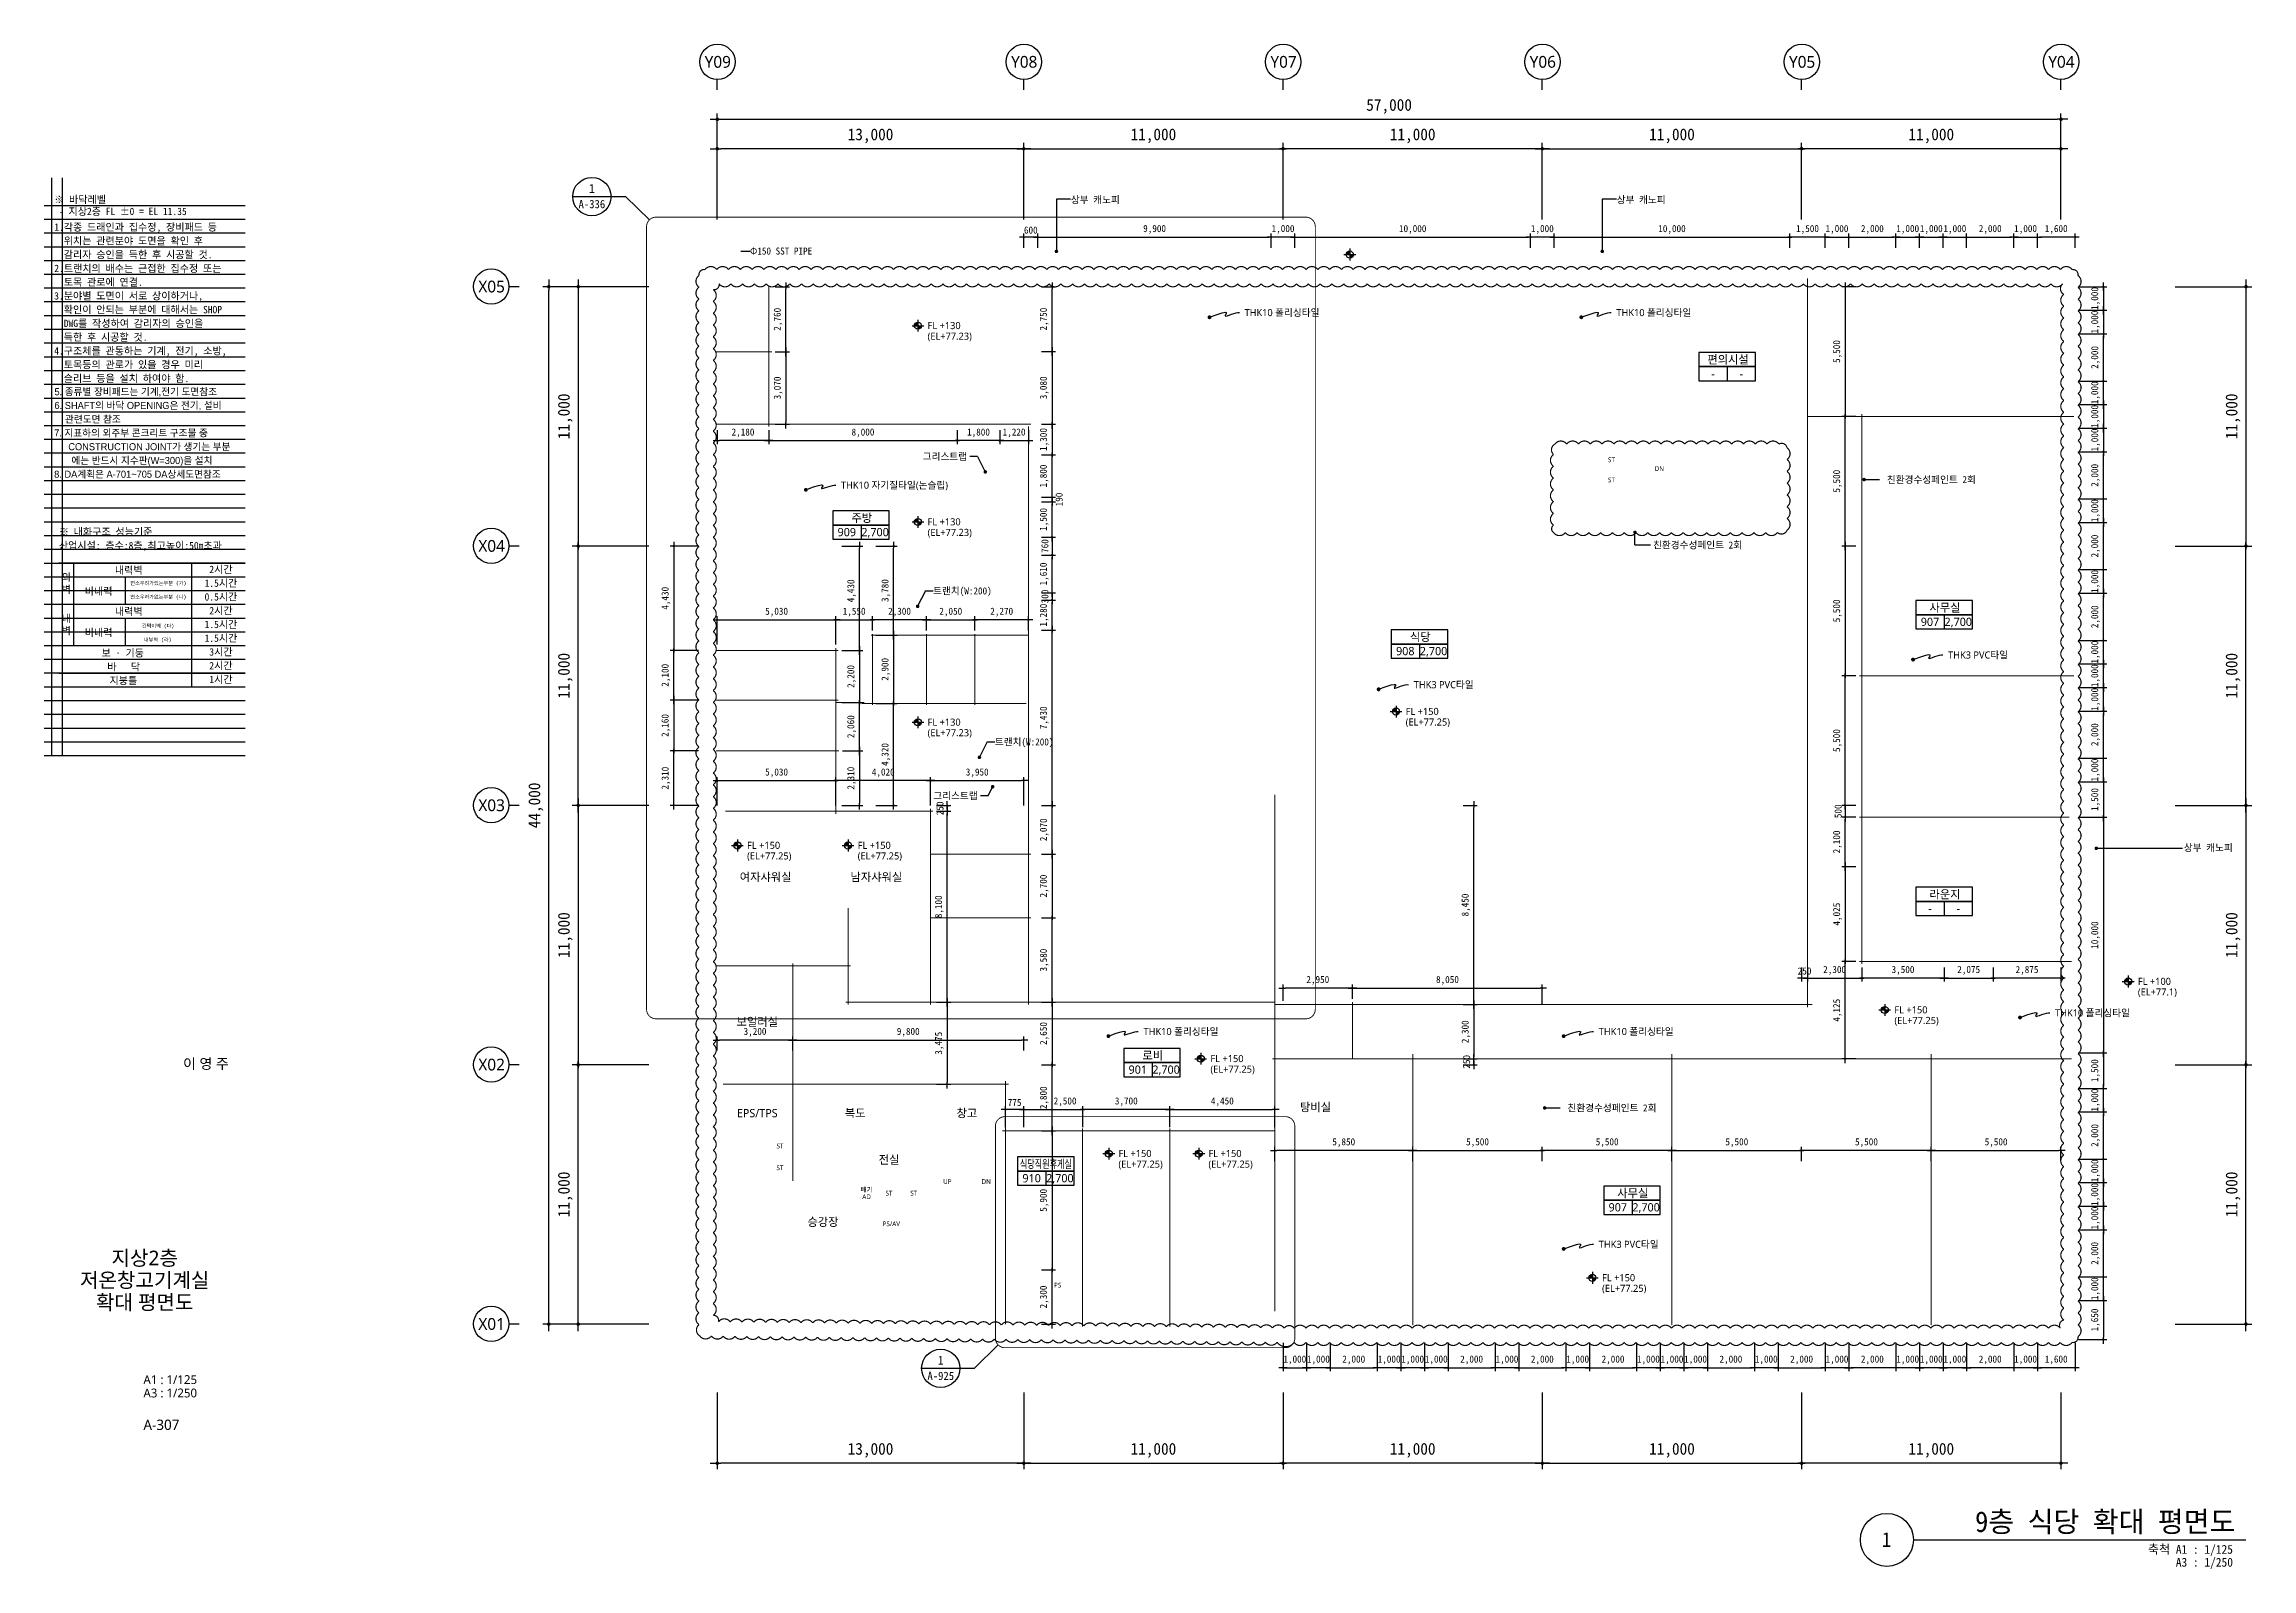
# Model space of a CAD drawing. Header units: inches. Extents: x 3675 to 732988, y -33059 to 70575.
# Drawn here: x 619456 to 713113, y 4909 to 69575 of the extents above; entities that cross this region are included whole.
import ezdxf
from ezdxf.enums import TextEntityAlignment as Align

# ---------------------------------------------------------------- set-up
doc = ezdxf.new("R2010")
doc.units = ezdxf.units.IN
doc.header["$MEASUREMENT"] = 0
doc.linetypes.add('CEN', pattern=[62, 60, -1, 0, -1])
doc.linetypes.add('DASHDOTX2', pattern=[2, 1, -0.5, 0, -0.5])
doc.layers.get('0').update_dxf_attribs({"linetype": 'CONTINUOUS'})
for name, color, linetype, lineweight in [('A-AXIS-BUBL', 7, 'CONTINUOUS', 25), ('A-AXIS-LINE', 1, 'CEN', 15), ('A-BORD-TEXT', 3, 'CONTINUOUS', 25), ('A-DIMS', 7, 'CONTINUOUS', 25), ('A-MKXS-LEAD', 7, 'CONTINUOUS', 25), ('A-MKXS-MAK2', 3, 'DASHDOTX2', 25), ('A-MKXS-TEXT1', 3, 'CONTINUOUS', 25), ('A-MKXS-TEXT2', 7, 'CONTINUOUS', 25), ('A-MKXX-NAME', 3, 'CONTINUOUS', 25), ('A-MKXX-SYMB', 7, 'CONTINUOUS', 25), ('A-XXXX-SYMB', 7, 'CONTINUOUS', 25), ('A-XXXX-TXT1', 3, 'CONTINUOUS', 25), ('A-XXXX-TXT2', 3, 'CONTINUOUS', 25), ('REV-202205', 20, 'CONTINUOUS', 25)]:
    doc.layers.add(name, color=color, linetype=linetype, lineweight=lineweight)
doc.layers.add('A-XXXX-NPLT', color=144, linetype='CONTINUOUS', plot=False)
doc.layers.add('T', color=3, linetype='CONTINUOUS')
doc.styles.add('HY울릉도L', font='H2GTRE.TTF')
doc.styles.add('돋움', font='')
doc.styles.add('돋움체', font='')
doc.styles.add('돋음', font='')
doc.styles.add('맑은 고딕', font='malgun.ttf')
doc.styles.add('맑은고딕', font='malgun.ttf')
doc.styles.get('돋움').set_extended_font_data('DotumChe')
doc.styles.get('돋움체').set_extended_font_data('DotumChe')
doc.styles.get('돋음').set_extended_font_data('Dotum')
doc.dimstyles.new('CDIM', dxfattribs={"dimtxt": 2, "dimasz": 0.6, "dimexe": 1, "dimexo": 1, "dimgap": 1, "dimtad": 1, "dimdec": 0, "dimrnd": 0.5, "dimzin": 0, "dimdsep": 32, "dimlunit": 6, "dimtxsty": 'HY울릉도L', "dimblk1": '_CIDOT', "dimblk2": '_CIDOT', "dimsah": 1, "dimcen": 4.5, "dimclrd": 2, "dimclre": 2, "dimclrt": 7, "dimadec": 0, "dimazin": 0, "dimtfac": 1, "dimtdec": 0, "dimtix": 1, "dimtmove": 2, "dimatfit": 1, "dimldrblk": '_CIDOT', "dimfxl": 1, "dimtolj": 1, "dimtzin": 0, "dimlwd": -1, "dimarcsym": 0})

msp = doc.modelspace()

# ---------------------------------------------------------------- texts
at = {"layer": 'A-BORD-TEXT', "style": '맑은고딕'}
msp.add_text('이 영 주', height=437.5, dxfattribs=at).set_placement((627290.4, 26115.3), align=Align.RIGHT)
for s, p in [('지상2층', (623721.9, 18090.6)), ('저온창고기계실', (623721.9, 17153.1)), ('확대 평면도', (623721.9, 16215.6))]:
    msp.add_text(s, height=625, dxfattribs=at).set_placement(p, align=Align.MIDDLE_CENTER)
at = {"layer": 'A-MKXS-TEXT1'}
for s, style, p in [('상부 캐노피', '돋움체', (663012, 62974.4)), ('상부 캐노피', '돋움체', (686166.8, 62974.4)), ('THK10 폴리싱타일', '맑은고딕', (670379.4, 58189.1)), ('THK10 폴리싱타일', '맑은고딕', (686154.4, 58189.1)), ('THK10 자기질타일(논슬립)', '맑은고딕', (653256.4, 50870.5)), ('THK3 PVC타일', '맑은고딕', (700226.3, 43668.7)), ('THK3 PVC타일', '맑은고딕', (677555.8, 42409.1)), ('상부 캐노피', '돋움체', (710227.9, 35495.2)), ('THK10 폴리싱타일', '맑은고딕', (704764.4, 28487.8)), ('THK10 폴리싱타일', '맑은고딕', (666093.6, 27699.1)), ('THK10 폴리싱타일', '맑은고딕', (685405.9, 27699.1)), ('THK3 PVC타일', '맑은고딕', (685405.9, 18673.7))]:
    msp.add_text(s, height=300, dxfattribs=dict(at, style=style)).set_placement(p, align=Align.MIDDLE_LEFT)
at = {"layer": 'A-MKXS-TEXT2', "style": '돋움체'}
for s, height, p in [('A-336', 350, (642692.3, 62789)), ('1', 375, (642692.3, 63455.3)), ('A-925', 350, (657493.3, 13091.3)), ('1', 375, (657493.3, 13757.6))]:
    msp.add_text(s, height=height, dxfattribs=at).set_placement(p, align=Align.MIDDLE)
at = {"layer": 'A-MKXX-NAME', "style": '돋움체'}
for s, p in [('※ 바닥레벨', (619884.8, 62826.6)), (' - 지상2층 FL ±0 = EL 11.35', (619884.8, 62326.6))]:
    msp.add_text(s, height=312.5, dxfattribs=at).set_placement(p)
at = {"layer": 'A-MKXX-NAME', "style": '맑은고딕'}
for s, height, p in [('편의시설', 350, (690889.9, 56197.3)), ('-', 350, (690255, 55597.3)), ('-', 350, (691455, 55597.3)), ('ST', 200, (685946.1, 51947.2)), ('DN', 200, (687978.7, 51571.2)), ('ST', 200, (685946.1, 51092.9)), ('주방', 350, (654141.9, 49480.6)), ('909', 350, (653507, 48880.6)), ('2,700', 350, (654707, 48880.6)), ('사무실', 350, (700093.6, 45674.6)), ('907', 350, (699458.7, 45074.6)), ('2,700', 350, (700658.7, 45074.6)), ('식당', 350, (677834.2, 44432.8)), ('908', 350, (677199.3, 43832.8)), ('2,700', 350, (678399.3, 43832.8)), ('여자샤워실', 350, (650064, 34249.2)), ('남자샤워실', 350, (654762, 34249.2)), ('라운지', 350, (700093.6, 33514.2)), ('-', 350, (699458.7, 32914.2)), ('-', 350, (700658.7, 32914.2)), ('보일러실', 350, (649707.7, 28108.8)), ('901', 350, (665851.7, 26081.8)), ('로비', 350, (666486.6, 26681.8)), ('2,700', 350, (667051.7, 26081.8)), ('EPS/TPS', 350, (649707.7, 24237.5)), ('복도', 350, (653862.7, 24237.5)), ('창고', 350, (658601.4, 24237.5)), ('탕비실', 350, (673389.6, 24488.5)), ('ST', 200, (650671.1, 22842.9)), ('전실', 350, (655298.4, 22260.3)), ('ST', 200, (650671.1, 21917.9)), ('910', 350, (661347.3, 21477.5)), ('2,700', 350, (662547.3, 21477.5)), ('배기', 200, (654346.1, 20992.9)), ('AD', 200, (654346.1, 20692.9)), ('ST', 200, (655296.1, 20842.9)), ('ST', 200, (656346.1, 20842.9)), ('UP', 200, (657771.1, 21337.2)), ('DN', 200, (659421.1, 21337.2)), ('사무실', 350, (686849.3, 20842.1)), ('승강장', 350, (652497.1, 19621.4)), ('907', 350, (686214.4, 20242.1)), ('2,700', 350, (687414.4, 20242.1)), ('PS/AV', 200, (655396.1, 19542.9)), ('PS', 200, (662450.4, 16942.9))]:
    msp.add_text(s, height=height, dxfattribs=at).set_placement(p, align=Align.MIDDLE_CENTER)
at = {"layer": 'A-MKXX-NAME', "style": '맑은고딕', "width": 0.7}
msp.add_text('식당직원휴게실', height=350, dxfattribs=at).set_placement((661951.1, 22077.5), align=Align.MIDDLE_CENTER)
at = {"layer": 'A-XXXX-TXT1', "style": '맑은고딕'}
for s, height, p in [('A1 : 1/125', 375, (623668.2, 12746.1)), ('A3 : 1/250', 375, (623668.2, 12179.2)), ('A-307', 437.5, (623668.2, 10799.7))]:
    msp.add_text(s, height=height, dxfattribs=at).set_placement(p)
at = {"layer": 'A-XXXX-TXT1', "style": '돋움체'}
msp.add_text('9층 식당 확대 평면도', height=875, dxfattribs=at).set_placement((712415.9, 6208.2), align=Align.BOTTOM_RIGHT)
msp.add_text('1', height=625, dxfattribs=at).set_placement((697617.8, 6150.8), align=Align.MIDDLE)
for s, p in [('축척 A1 : 1/125', (712310.5, 5922.2)), ('A3 : 1/250', (712310.5, 5374.9))]:
    msp.add_text(s, height=375, dxfattribs=at).set_placement(p, align=Align.TOP_RIGHT)
at = {"layer": 'A-XXXX-TXT2', "ltscale": 0.2, "style": '맑은고딕'}
for s, p in [('Y09', (648033.8, 68825.3)), ('Y08', (661033.8, 68825.3)), ('Y07', (672033.8, 68825.3)), ('Y06', (683033.8, 68825.3)), ('Y05', (694033.8, 68825.3)), ('Y04', (705033.8, 68825.3)), ('X05', (638438.9, 59295.2)), ('X04', (638438.9, 48295.2)), ('X03', (638438.9, 37295.2)), ('X02', (638438.9, 26295.2)), ('X01', (638438.9, 15295.2))]:
    msp.add_text(s, height=500, dxfattribs=at).set_placement(p, align=Align.MIDDLE_CENTER)
at = {"layer": 'A-XXXX-TXT2'}
for s, height, style, p in [('1.각종 드래인과 집수정, 장비패드 등', 312.5, '돋움체', (619884.8, 61816.2)), ('  위치는 관련분야 도면을 확인 후', 312.5, '돋움체', (619884.8, 61232.8)), ('Φ150 SST PIPE ', 300, '돋움', (649399.8, 60800.5)), ('2.트랜치의 배수는 근접한 집수정 또는', 312.5, '돋움체', (619884.8, 60066.2)), ('  감리자 승인을 득한 후 시공할 것.', 312.5, '돋움체', (619884.8, 60649.5)), ('3.분야별 도면이 서로 상이하거나, ', 312.5, '돋움체', (619884.8, 58899.5)), ('  토목 관로에 연결.', 312.5, '돋움체', (619884.8, 59482.8)), ('  확인이 안되는 부분에 대해서는 SHOP', 312.5, '돋움체', (619884.8, 58316.2)), ('  득한 후 시공할 것.', 312.5, '돋움체', (619884.8, 57149.5)), ('  DWG를 작성하여 감리자의 승인을', 312.5, '돋움체', (619884.8, 57732.8)), ('(EL+77.23)', 300, '맑은고딕', (656933.6, 57189.5)), ('FL +130', 300, '맑은고딕', (656933.6, 57639.5)), ('4.구조체를 관통하는 기계, 전기, 소방,', 312.5, '돋움체', (619884.8, 56566.2)), ('  토목등의 관로가 있을 경우 미리', 312.5, '돋움체', (619884.8, 55982.8)), ('  슬리브 등을 설치 하여야 함.', 312.5, '돋움체', (619884.8, 55399.5)), ('그리스트랩', 300, '돋움체', (656727.1, 52086.9)), ('친환경수성페인트 2회', 300, '돋움체', (697628.5, 51108.5)), ('※ 내화구조 성능기준', 312.5, '돋움체', (620081.3, 48892.7)), ('(EL+77.23)', 300, '맑은고딕', (656933.6, 48867.3)), ('FL +130', 300, '맑은고딕', (656933.6, 49317.3)), ('산업시설: 층수:8층,최고높이:50m초과', 312.5, '돋움체', (620081.3, 48309.4)), ('친환경수성페인트 2회', 300, '돋움체', (687709.7, 48333.1)), ('트랜치(W:200)', 300, '돋움체', (657167.3, 46386.9)), ('FL +150', 300, '맑은고딕', (677216, 41274.6)), ('(EL+77.23)', 300, '맑은고딕', (656933.6, 40371.1)), ('FL +130', 300, '맑은고딕', (656933.6, 40821.1)), ('(EL+77.25)', 300, '맑은고딕', (677216, 40824.6)), ('트랜치(W:200)', 300, '돋움체', (659787, 39981.6)), ('그리스트랩', 300, '돋움체', (657177.1, 37696.7)), ('FL +150', 300, '맑은고딕', (649277.2, 35595.9)), ('FL +150', 300, '맑은고딕', (653969.4, 35595.9)), ('(EL+77.25)', 300, '맑은고딕', (649277.2, 35145.9)), ('(EL+77.25)', 300, '맑은고딕', (653969.4, 35145.9)), ('FL +100', 300, '맑은고딕', (708278.5, 29825.8)), ('(EL+77.1)', 300, '맑은고딕', (708278.5, 29375.8)), ('(EL+77.25)', 300, '맑은고딕', (697950, 28168.5)), ('FL +150', 300, '맑은고딕', (697950, 28618.5)), ('(EL+77.25)', 300, '맑은고딕', (668933.3, 26100.4)), ('FL +150', 300, '맑은고딕', (668933.3, 26550.4)), ('친환경수성페인트 2회', 300, '돋움체', (684078.5, 24458.5)), ('FL +150', 300, '맑은고딕', (665030.8, 22524.7)), ('FL +150', 300, '맑은고딕', (668848.9, 22524.7)), ('(EL+77.25)', 300, '맑은고딕', (665030.8, 22074.7)), ('(EL+77.25)', 300, '맑은고딕', (668848.9, 22074.7)), ('(EL+77.25)', 300, '맑은고딕', (685547, 16806.9)), ('FL +150', 300, '맑은고딕', (685547, 17256.9))]:
    msp.add_text(s, height=height, dxfattribs=dict(at, style=style)).set_placement(p, align=Align.MIDDLE_LEFT)
at = {"layer": 'A-XXXX-TXT2', "style": '돋움체'}
for s, height, p in [('내력벽', 312.5, (623045.9, 47267.7)), ('1.5시간', 312.5, (626956.3, 46715.6)), ('2시간', 312.5, (626956.3, 47299)), ('비내력', 312.5, (621764.7, 46371.9)), ('연소우려가있는부분 (가)', 156.25, (624301.3, 46715.6)), ('연소우려가없는부분 (나)', 156.25, (624301.3, 46132.3)), ('0.5시간', 312.5, (626956.3, 46132.3)), ('내력벽', 312.5, (623045.9, 45517.7)), ('간막이벽 (다)', 156.25, (624289.1, 44903.1)), ('1.5시간', 312.5, (626956.3, 44965.6)), ('2시간', 312.5, (626956.3, 45549)), ('비내력', 312.5, (621764.7, 44621.9)), ('내부벽 (라)', 156.25, (624274.2, 44319.8)), ('1.5시간', 312.5, (626956.3, 44382.3)), ('보 · 기둥', 312.5, (622789.4, 43752.1)), ('바   닥', 312.5, (622829, 43168.8)), ('3시간', 312.5, (626956.3, 43799)), ('2시간', 312.5, (626956.3, 43215.6)), ('지붕틀', 312.5, (622817.1, 42585.4)), ('1시간', 312.5, (626956.3, 42632.3))]:
    msp.add_text(s, height=height, dxfattribs=at).set_placement(p, align=Align.MIDDLE_CENTER)
at = {"layer": 'A-XXXX-TXT2', "char_height": 312.5, "attachment_point": 5, "style": '맑은 고딕'}
for s, width, insert in [('{\\fDotumChe|b0|i0|c129|p49;외\\P벽}', 996.018, (620393.1, 46689.4)), ('{\\fDotumChe|b0|i0|c129|p49;내\\P벽}', 1000, (620393.8, 44939.4))]:
    msp.add_mtext_dynamic_manual_height_columns(s, width=width, gutter_width=5000, heights=[0], dxfattribs=dict(at, insert=insert))
at = {"layer": 'T', "style": '돋음'}
for s, p in [('5. 종류별 장비패드는 기계,전기 도면참조', (619893.8, 54684.9)), ('6. SHAFT의 바닥 OPENING은 전기, 설비', (619893.8, 54101.6)), ('   관련도면 참조', (620012.4, 53518.3)), ('7. 지표하의 외주부 콘크리트 구조물 중 ', (619881.4, 52934.9)), ('    CONSTRUCTION JOINT가 생기는 부분', (620045.2, 52351.6)), ('8. DA계획은 A-701~705 DA상세도면참조 ', (619881.4, 51184.9)), ('에는 반드시 지수판(W=300)을 설치', (620613.1, 51768.3))]:
    msp.add_text(s, height=300, dxfattribs=at).set_placement(p)

# ---------------------------------------------------------------- blocks, each defined once
blk = doc.blocks.new('_CIDOT')
at = {"color": 0, "linetype": 'ByBlock'}
blk.add_line((2, 0), (-1, 0), dxfattribs=at)
at = {"color": 0, "linetype": 'ByBlock', "const_width": 0.5}
blk.add_lwpolyline([(-0.25, 0, 1), (0.25, 0, 1)], format="xyb", close=True, dxfattribs=at)
blk = doc.blocks.new('*D181')
at = {"layer": 'A-DIMS', "lineweight": -2, "transparency": 16777216}
for p, q in [((694013, 62138), (694013, 65388)), ((705013, 62138), (705013, 65388))]:
    blk.add_line(p, q, dxfattribs=at)
at = {"layer": 'A-DIMS', "transparency": 16777216}
blk.add_line((704863, 65138), (694163, 65138), dxfattribs=at)
at = {"layer": 'A-DIMS', "transparency": 16777216, "xscale": 150, "yscale": 150, "zscale": 150, "rotation": 180}
blk.add_blockref('_CIDOT', (694013, 65138), dxfattribs=at)
at = {"layer": 'A-DIMS', "transparency": 16777216, "xscale": 150, "yscale": 150, "zscale": 150}
blk.add_blockref('_CIDOT', (705013, 65138), dxfattribs=at)
at = {"layer": 'A-DIMS', "color": 3, "transparency": 16777216, "insert": (699513, 65685), "char_height": 500, "attachment_point": 5, "style": '돋움체'}
blk.add_mtext('\\A1;11,000', dxfattribs=at)
blk = doc.blocks.new('*D182')
at = {"layer": 'A-DIMS', "lineweight": -2, "transparency": 16777216}
for p, q in [((672013, 62138), (672013, 65388)), ((683013, 62138), (683013, 65388))]:
    blk.add_line(p, q, dxfattribs=at)
at = {"layer": 'A-DIMS', "transparency": 16777216}
blk.add_line((682863, 65138), (672163, 65138), dxfattribs=at)
at = {"layer": 'A-DIMS', "transparency": 16777216, "xscale": 150, "yscale": 150, "zscale": 150, "rotation": 180}
blk.add_blockref('_CIDOT', (672013, 65138), dxfattribs=at)
at = {"layer": 'A-DIMS', "transparency": 16777216, "xscale": 150, "yscale": 150, "zscale": 150}
blk.add_blockref('_CIDOT', (683013, 65138), dxfattribs=at)
at = {"layer": 'A-DIMS', "color": 3, "transparency": 16777216, "insert": (677513, 65685), "char_height": 500, "attachment_point": 5, "style": '돋움체'}
blk.add_mtext('\\A1;11,000', dxfattribs=at)
blk = doc.blocks.new('*D183')
at = {"layer": 'A-DIMS', "lineweight": -2, "transparency": 16777216}
for p, q in [((683013, 62138), (683013, 65388)), ((694013, 62138), (694013, 65388))]:
    blk.add_line(p, q, dxfattribs=at)
at = {"layer": 'A-DIMS', "transparency": 16777216}
blk.add_line((683163, 65138), (693863, 65138), dxfattribs=at)
at = {"layer": 'A-DIMS', "transparency": 16777216, "xscale": 150, "yscale": 150, "zscale": 150, "rotation": 180}
blk.add_blockref('_CIDOT', (683013, 65138), dxfattribs=at)
at = {"layer": 'A-DIMS', "transparency": 16777216, "xscale": 150, "yscale": 150, "zscale": 150}
blk.add_blockref('_CIDOT', (694013, 65138), dxfattribs=at)
at = {"layer": 'A-DIMS', "color": 3, "transparency": 16777216, "insert": (688513, 65685), "char_height": 500, "attachment_point": 5, "style": '돋움체'}
blk.add_mtext('\\A1;11,000', dxfattribs=at)
blk = doc.blocks.new('*D184')
at = {"layer": 'A-DIMS', "lineweight": -2, "transparency": 16777216}
for p, q in [((648013, 62138), (648013, 65388)), ((661013, 62138), (661013, 65388))]:
    blk.add_line(p, q, dxfattribs=at)
at = {"layer": 'A-DIMS', "transparency": 16777216}
blk.add_line((660863, 65138), (648163, 65138), dxfattribs=at)
at = {"layer": 'A-DIMS', "transparency": 16777216, "xscale": 150, "yscale": 150, "zscale": 150, "rotation": 180}
blk.add_blockref('_CIDOT', (648013, 65138), dxfattribs=at)
at = {"layer": 'A-DIMS', "transparency": 16777216, "xscale": 150, "yscale": 150, "zscale": 150}
blk.add_blockref('_CIDOT', (661013, 65138), dxfattribs=at)
at = {"layer": 'A-DIMS', "color": 3, "transparency": 16777216, "insert": (654513, 65685), "char_height": 500, "attachment_point": 5, "style": '돋움체'}
blk.add_mtext('\\A1;13,000', dxfattribs=at)
blk = doc.blocks.new('*D185')
at = {"layer": 'A-DIMS', "lineweight": -2, "transparency": 16777216}
for p, q in [((661013, 62138), (661013, 65388)), ((672013, 62138), (672013, 65388))]:
    blk.add_line(p, q, dxfattribs=at)
at = {"layer": 'A-DIMS', "transparency": 16777216}
blk.add_line((661163, 65138), (671863, 65138), dxfattribs=at)
at = {"layer": 'A-DIMS', "transparency": 16777216, "xscale": 150, "yscale": 150, "zscale": 150, "rotation": 180}
blk.add_blockref('_CIDOT', (661013, 65138), dxfattribs=at)
at = {"layer": 'A-DIMS', "transparency": 16777216, "xscale": 150, "yscale": 150, "zscale": 150}
blk.add_blockref('_CIDOT', (672013, 65138), dxfattribs=at)
at = {"layer": 'A-DIMS', "color": 3, "transparency": 16777216, "insert": (666513, 65685), "char_height": 500, "attachment_point": 5, "style": '돋움체'}
blk.add_mtext('\\A1;11,000', dxfattribs=at)
blk = doc.blocks.new('*D186')
at = {"layer": 'A-DIMS', "lineweight": -2, "transparency": 16777216}
for p, q in [((648013, 62138), (648013, 66638)), ((705013, 62138), (705013, 66638))]:
    blk.add_line(p, q, dxfattribs=at)
at = {"layer": 'A-DIMS', "transparency": 16777216}
blk.add_line((648163, 66388), (704863, 66388), dxfattribs=at)
at = {"layer": 'A-DIMS', "transparency": 16777216, "xscale": 150, "yscale": 150, "zscale": 150, "rotation": 180}
blk.add_blockref('_CIDOT', (648013, 66388), dxfattribs=at)
at = {"layer": 'A-DIMS', "transparency": 16777216, "xscale": 150, "yscale": 150, "zscale": 150}
blk.add_blockref('_CIDOT', (705013, 66388), dxfattribs=at)
at = {"layer": 'A-DIMS', "color": 3, "transparency": 16777216, "insert": (676513, 66935), "char_height": 500, "attachment_point": 5, "style": '돋움체'}
blk.add_mtext('\\A1;57,000', dxfattribs=at)
blk = doc.blocks.new('*D187')
at = {"layer": 'A-DIMS', "lineweight": -2, "transparency": 16777216}
for p, q in [((645113, 37288), (641863, 37288)), ((645113, 26288), (641863, 26288))]:
    blk.add_line(p, q, dxfattribs=at)
at = {"layer": 'A-DIMS', "transparency": 16777216}
blk.add_line((642113, 37138), (642113, 26438), dxfattribs=at)
at = {"layer": 'A-DIMS', "transparency": 16777216, "xscale": 150, "yscale": 150, "zscale": 150}
for p, rotation in [((642113, 37288), 90), ((642113, 26288), 270)]:
    blk.add_blockref('_CIDOT', p, dxfattribs=dict(at, rotation=rotation))
at = {"layer": 'A-DIMS', "color": 3, "transparency": 16777216, "insert": (641565, 31788), "char_height": 500, "attachment_point": 5, "rotation": 90, "style": '돋움체'}
blk.add_mtext('\\A1;11,000', dxfattribs=at)
blk = doc.blocks.new('*D188')
at = {"layer": 'A-DIMS', "lineweight": -2, "transparency": 16777216}
for p, q in [((645113, 48288), (641863, 48288)), ((645113, 37288), (641863, 37288))]:
    blk.add_line(p, q, dxfattribs=at)
at = {"layer": 'A-DIMS', "transparency": 16777216}
blk.add_line((642113, 37438), (642113, 48138), dxfattribs=at)
at = {"layer": 'A-DIMS', "transparency": 16777216, "xscale": 150, "yscale": 150, "zscale": 150}
for p, rotation in [((642113, 48288), 90), ((642113, 37288), 270)]:
    blk.add_blockref('_CIDOT', p, dxfattribs=dict(at, rotation=rotation))
at = {"layer": 'A-DIMS', "color": 3, "transparency": 16777216, "insert": (641565, 42788), "char_height": 500, "attachment_point": 5, "rotation": 90, "style": '돋움체'}
blk.add_mtext('\\A1;11,000', dxfattribs=at)
blk = doc.blocks.new('*D189')
at = {"layer": 'A-DIMS', "lineweight": -2, "transparency": 16777216}
for p, q in [((645113, 26288), (641863, 26288)), ((645113, 15288), (641863, 15288))]:
    blk.add_line(p, q, dxfattribs=at)
at = {"layer": 'A-DIMS', "transparency": 16777216}
blk.add_line((642113, 15438), (642113, 26138), dxfattribs=at)
at = {"layer": 'A-DIMS', "transparency": 16777216, "xscale": 150, "yscale": 150, "zscale": 150}
for p, rotation in [((642113, 26288), 90), ((642113, 15288), 270)]:
    blk.add_blockref('_CIDOT', p, dxfattribs=dict(at, rotation=rotation))
at = {"layer": 'A-DIMS', "color": 3, "transparency": 16777216, "insert": (641565, 20788), "char_height": 500, "attachment_point": 5, "rotation": 90, "style": '돋움체'}
blk.add_mtext('\\A1;11,000', dxfattribs=at)
blk = doc.blocks.new('*D190')
at = {"layer": 'A-DIMS', "lineweight": -2, "transparency": 16777216}
for p, q in [((645113, 59288), (640613, 59288)), ((645113, 15288), (640613, 15288))]:
    blk.add_line(p, q, dxfattribs=at)
at = {"layer": 'A-DIMS', "transparency": 16777216}
blk.add_line((640863, 15438), (640863, 59138), dxfattribs=at)
at = {"layer": 'A-DIMS', "transparency": 16777216, "xscale": 150, "yscale": 150, "zscale": 150}
for p, rotation in [((640863, 59288), 90), ((640863, 15288), 270)]:
    blk.add_blockref('_CIDOT', p, dxfattribs=dict(at, rotation=rotation))
at = {"layer": 'A-DIMS', "color": 3, "transparency": 16777216, "insert": (640315, 37288), "char_height": 500, "attachment_point": 5, "rotation": 90, "style": '돋움체'}
blk.add_mtext('\\A1;44,000', dxfattribs=at)
blk = doc.blocks.new('*D191')
at = {"layer": 'A-DIMS', "lineweight": -2, "transparency": 16777216}
for p, q in [((645113, 59288), (641863, 59288)), ((645113, 48288), (641863, 48288))]:
    blk.add_line(p, q, dxfattribs=at)
at = {"layer": 'A-DIMS', "transparency": 16777216}
blk.add_line((642113, 59138), (642113, 48438), dxfattribs=at)
at = {"layer": 'A-DIMS', "transparency": 16777216, "xscale": 150, "yscale": 150, "zscale": 150}
for p, rotation in [((642113, 59288), 90), ((642113, 48288), 270)]:
    blk.add_blockref('_CIDOT', p, dxfattribs=dict(at, rotation=rotation))
at = {"layer": 'A-DIMS', "color": 3, "transparency": 16777216, "insert": (641565, 53788), "char_height": 500, "attachment_point": 5, "rotation": 90, "style": '돋움체'}
blk.add_mtext('\\A1;11,000', dxfattribs=at)
blk = doc.blocks.new('*D192')
at = {"layer": 'A-DIMS', "lineweight": -2, "transparency": 16777216}
for p, q in [((661613, 60938), (661613, 61538)), ((671513, 60938), (671513, 61538))]:
    blk.add_line(p, q, dxfattribs=at)
at = {"layer": 'A-DIMS', "transparency": 16777216}
blk.add_line((661703, 61388), (671423, 61388), dxfattribs=at)
at = {"layer": 'A-DIMS', "transparency": 16777216, "xscale": 90, "yscale": 90, "zscale": 90, "rotation": 180}
blk.add_blockref('_CIDOT', (661613, 61388), dxfattribs=at)
at = {"layer": 'A-DIMS', "transparency": 16777216, "xscale": 90, "yscale": 90, "zscale": 90}
blk.add_blockref('_CIDOT', (671513, 61388), dxfattribs=at)
at = {"layer": 'A-DIMS', "color": 3, "transparency": 16777216, "insert": (666563, 61716), "char_height": 300, "attachment_point": 5, "style": '돋움체'}
blk.add_mtext('\\A1;9,900', dxfattribs=at)
blk = doc.blocks.new('*D193')
at = {"layer": 'A-DIMS', "transparency": 16777216}
for p, q in [((671423, 61388), (671333, 61388)), ((672513, 61388), (671513, 61388)), ((672603, 61388), (672693, 61388))]:
    blk.add_line(p, q, dxfattribs=at)
at = {"layer": 'A-DIMS', "lineweight": -2, "transparency": 16777216}
for p, q in [((671513, 60938), (671513, 61538)), ((672513, 60938), (672513, 61538))]:
    blk.add_line(p, q, dxfattribs=at)
at = {"layer": 'A-DIMS', "transparency": 16777216, "xscale": 90, "yscale": 90, "zscale": 90}
blk.add_blockref('_CIDOT', (671513, 61388), dxfattribs=at)
at = {"layer": 'A-DIMS', "transparency": 16777216, "xscale": 90, "yscale": 90, "zscale": 90, "rotation": 180}
blk.add_blockref('_CIDOT', (672513, 61388), dxfattribs=at)
at = {"layer": 'A-DIMS', "color": 3, "transparency": 16777216, "insert": (672013, 61716), "char_height": 300, "attachment_point": 5, "style": '돋움체'}
blk.add_mtext('\\A1;1,000', dxfattribs=at)
blk = doc.blocks.new('*D194')
at = {"layer": 'A-DIMS', "lineweight": -2, "transparency": 16777216}
for p, q in [((672513, 60938), (672513, 61538)), ((682513, 60938), (682513, 61538))]:
    blk.add_line(p, q, dxfattribs=at)
at = {"layer": 'A-DIMS', "transparency": 16777216}
blk.add_line((672603, 61388), (682423, 61388), dxfattribs=at)
at = {"layer": 'A-DIMS', "transparency": 16777216, "xscale": 90, "yscale": 90, "zscale": 90, "rotation": 180}
blk.add_blockref('_CIDOT', (672513, 61388), dxfattribs=at)
at = {"layer": 'A-DIMS', "transparency": 16777216, "xscale": 90, "yscale": 90, "zscale": 90}
blk.add_blockref('_CIDOT', (682513, 61388), dxfattribs=at)
at = {"layer": 'A-DIMS', "color": 3, "transparency": 16777216, "insert": (677513, 61716), "char_height": 300, "attachment_point": 5, "style": '돋움체'}
blk.add_mtext('\\A1;10,000', dxfattribs=at)
blk = doc.blocks.new('*D195')
at = {"layer": 'A-DIMS', "transparency": 16777216}
for p, q in [((682423, 61388), (682333, 61388)), ((683513, 61388), (682513, 61388)), ((683603, 61388), (683693, 61388))]:
    blk.add_line(p, q, dxfattribs=at)
at = {"layer": 'A-DIMS', "lineweight": -2, "transparency": 16777216}
for p, q in [((682513, 60938), (682513, 61538)), ((683513, 60938), (683513, 61538))]:
    blk.add_line(p, q, dxfattribs=at)
at = {"layer": 'A-DIMS', "transparency": 16777216, "xscale": 90, "yscale": 90, "zscale": 90}
blk.add_blockref('_CIDOT', (682513, 61388), dxfattribs=at)
at = {"layer": 'A-DIMS', "transparency": 16777216, "xscale": 90, "yscale": 90, "zscale": 90, "rotation": 180}
blk.add_blockref('_CIDOT', (683513, 61388), dxfattribs=at)
at = {"layer": 'A-DIMS', "color": 3, "transparency": 16777216, "insert": (683013, 61716), "char_height": 300, "attachment_point": 5, "style": '돋움체'}
blk.add_mtext('\\A1;1,000', dxfattribs=at)
blk = doc.blocks.new('*D196')
at = {"layer": 'A-DIMS', "lineweight": -2, "transparency": 16777216}
for p, q in [((683513, 60938), (683513, 61538)), ((693513, 60938), (693513, 61538))]:
    blk.add_line(p, q, dxfattribs=at)
at = {"layer": 'A-DIMS', "transparency": 16777216}
blk.add_line((683603, 61388), (693423, 61388), dxfattribs=at)
at = {"layer": 'A-DIMS', "transparency": 16777216, "xscale": 90, "yscale": 90, "zscale": 90, "rotation": 180}
blk.add_blockref('_CIDOT', (683513, 61388), dxfattribs=at)
at = {"layer": 'A-DIMS', "transparency": 16777216, "xscale": 90, "yscale": 90, "zscale": 90}
blk.add_blockref('_CIDOT', (693513, 61388), dxfattribs=at)
at = {"layer": 'A-DIMS', "color": 3, "transparency": 16777216, "insert": (688513, 61716), "char_height": 300, "attachment_point": 5, "style": '돋움체'}
blk.add_mtext('\\A1;10,000', dxfattribs=at)
blk = doc.blocks.new('*D197')
at = {"layer": 'A-DIMS', "lineweight": -2, "transparency": 16777216}
for p, q in [((693513, 60938), (693513, 61538)), ((695013, 60938), (695013, 61538))]:
    blk.add_line(p, q, dxfattribs=at)
at = {"layer": 'A-DIMS', "transparency": 16777216}
blk.add_line((694923, 61388), (693603, 61388), dxfattribs=at)
at = {"layer": 'A-DIMS', "transparency": 16777216, "xscale": 90, "yscale": 90, "zscale": 90, "rotation": 180}
blk.add_blockref('_CIDOT', (693513, 61388), dxfattribs=at)
at = {"layer": 'A-DIMS', "transparency": 16777216, "xscale": 90, "yscale": 90, "zscale": 90}
blk.add_blockref('_CIDOT', (695013, 61388), dxfattribs=at)
at = {"layer": 'A-DIMS', "color": 3, "transparency": 16777216, "insert": (694263, 61716), "char_height": 300, "attachment_point": 5, "style": '돋움체'}
blk.add_mtext('\\A1;1,500', dxfattribs=at)
blk = doc.blocks.new('*D198')
at = {"layer": 'A-DIMS', "transparency": 16777216}
for p, q in [((699923, 61388), (699833, 61388)), ((700013, 61388), (701013, 61388)), ((701103, 61388), (701193, 61388))]:
    blk.add_line(p, q, dxfattribs=at)
at = {"layer": 'A-DIMS', "lineweight": -2, "transparency": 16777216}
for p, q in [((700013, 60938), (700013, 61538)), ((701013, 60938), (701013, 61538))]:
    blk.add_line(p, q, dxfattribs=at)
at = {"layer": 'A-DIMS', "transparency": 16777216, "xscale": 90, "yscale": 90, "zscale": 90}
blk.add_blockref('_CIDOT', (700013, 61388), dxfattribs=at)
at = {"layer": 'A-DIMS', "transparency": 16777216, "xscale": 90, "yscale": 90, "zscale": 90, "rotation": 180}
blk.add_blockref('_CIDOT', (701013, 61388), dxfattribs=at)
at = {"layer": 'A-DIMS', "color": 3, "transparency": 16777216, "insert": (700513, 61716), "char_height": 300, "attachment_point": 5, "style": '돋움체'}
blk.add_mtext('\\A1;1,000', dxfattribs=at)
blk = doc.blocks.new('*D199')
at = {"layer": 'A-DIMS', "lineweight": -2, "transparency": 16777216}
for p, q in [((704013, 60938), (704013, 61538)), ((705613, 60938), (705613, 61538))]:
    blk.add_line(p, q, dxfattribs=at)
at = {"layer": 'A-DIMS', "transparency": 16777216}
blk.add_line((705523, 61388), (704103, 61388), dxfattribs=at)
at = {"layer": 'A-DIMS', "transparency": 16777216, "xscale": 90, "yscale": 90, "zscale": 90, "rotation": 180}
blk.add_blockref('_CIDOT', (704013, 61388), dxfattribs=at)
at = {"layer": 'A-DIMS', "transparency": 16777216, "xscale": 90, "yscale": 90, "zscale": 90}
blk.add_blockref('_CIDOT', (705613, 61388), dxfattribs=at)
at = {"layer": 'A-DIMS', "color": 3, "transparency": 16777216, "insert": (704813, 61716), "char_height": 300, "attachment_point": 5, "style": '돋움체'}
blk.add_mtext('\\A1;1,600', dxfattribs=at)
blk = doc.blocks.new('*D200')
at = {"layer": 'A-DIMS', "lineweight": -2, "transparency": 16777216}
for p, q in [((705763, 59288), (706963, 59288)), ((705763, 58288), (706963, 58288))]:
    blk.add_line(p, q, dxfattribs=at)
at = {"layer": 'A-DIMS', "transparency": 16777216}
for p, q in [((706813, 59378), (706813, 59468)), ((706813, 59288), (706813, 58288)), ((706813, 58198), (706813, 58108))]:
    blk.add_line(p, q, dxfattribs=at)
at = {"layer": 'A-DIMS', "transparency": 16777216, "xscale": 90, "yscale": 90, "zscale": 90}
for p, rotation in [((706813, 59288), 270), ((706813, 58288), 90)]:
    blk.add_blockref('_CIDOT', p, dxfattribs=dict(at, rotation=rotation))
at = {"layer": 'A-DIMS', "color": 3, "transparency": 16777216, "insert": (706484, 58788), "char_height": 300, "attachment_point": 5, "rotation": 90, "style": '돋움체'}
blk.add_mtext('\\A1;1,000', dxfattribs=at)
blk = doc.blocks.new('*D201')
at = {"layer": 'A-DIMS', "lineweight": -2, "transparency": 16777216}
for p, q in [((705763, 58288), (706963, 58288)), ((705763, 57288), (706963, 57288))]:
    blk.add_line(p, q, dxfattribs=at)
at = {"layer": 'A-DIMS', "transparency": 16777216}
for p, q in [((706813, 58378), (706813, 58468)), ((706813, 58288), (706813, 57288)), ((706813, 57198), (706813, 57108))]:
    blk.add_line(p, q, dxfattribs=at)
at = {"layer": 'A-DIMS', "transparency": 16777216, "xscale": 90, "yscale": 90, "zscale": 90}
for p, rotation in [((706813, 58288), 270), ((706813, 57288), 90)]:
    blk.add_blockref('_CIDOT', p, dxfattribs=dict(at, rotation=rotation))
at = {"layer": 'A-DIMS', "color": 3, "transparency": 16777216, "insert": (706484, 57788), "char_height": 300, "attachment_point": 5, "rotation": 90, "style": '돋움체'}
blk.add_mtext('\\A1;1,000', dxfattribs=at)
blk = doc.blocks.new('*D202')
at = {"layer": 'A-DIMS', "lineweight": -2, "transparency": 16777216}
for p, q in [((705763, 55288), (706963, 55288)), ((705763, 54288), (706963, 54288))]:
    blk.add_line(p, q, dxfattribs=at)
at = {"layer": 'A-DIMS', "transparency": 16777216}
for p, q in [((706813, 55378), (706813, 55468)), ((706813, 54288), (706813, 55288)), ((706813, 54198), (706813, 54108))]:
    blk.add_line(p, q, dxfattribs=at)
at = {"layer": 'A-DIMS', "transparency": 16777216, "xscale": 90, "yscale": 90, "zscale": 90}
for p, rotation in [((706813, 55288), 270), ((706813, 54288), 90)]:
    blk.add_blockref('_CIDOT', p, dxfattribs=dict(at, rotation=rotation))
at = {"layer": 'A-DIMS', "color": 3, "transparency": 16777216, "insert": (706484, 54788), "char_height": 300, "attachment_point": 5, "rotation": 90, "style": '돋움체'}
blk.add_mtext('\\A1;1,000', dxfattribs=at)
blk = doc.blocks.new('*D203')
at = {"layer": 'A-DIMS', "lineweight": -2, "transparency": 16777216}
for p, q in [((705763, 57288), (706963, 57288)), ((705763, 55288), (706963, 55288))]:
    blk.add_line(p, q, dxfattribs=at)
at = {"layer": 'A-DIMS', "transparency": 16777216}
blk.add_line((706813, 55378), (706813, 57198), dxfattribs=at)
at = {"layer": 'A-DIMS', "transparency": 16777216, "xscale": 90, "yscale": 90, "zscale": 90}
for p, rotation in [((706813, 57288), 90), ((706813, 55288), 270)]:
    blk.add_blockref('_CIDOT', p, dxfattribs=dict(at, rotation=rotation))
at = {"layer": 'A-DIMS', "color": 3, "transparency": 16777216, "insert": (706484, 56288), "char_height": 300, "attachment_point": 5, "rotation": 90, "style": '돋움체'}
blk.add_mtext('\\A1;2,000', dxfattribs=at)
blk = doc.blocks.new('*D204')
at = {"layer": 'A-DIMS', "transparency": 16777216}
for p, q in [((706813, 54378), (706813, 54468)), ((706813, 54288), (706813, 53288)), ((706813, 53198), (706813, 53108))]:
    blk.add_line(p, q, dxfattribs=at)
at = {"layer": 'A-DIMS', "lineweight": -2, "transparency": 16777216}
for p, q in [((705763, 54288), (706963, 54288)), ((705763, 53288), (706963, 53288))]:
    blk.add_line(p, q, dxfattribs=at)
at = {"layer": 'A-DIMS', "transparency": 16777216, "xscale": 90, "yscale": 90, "zscale": 90}
for p, rotation in [((706813, 54288), 270), ((706813, 53288), 90)]:
    blk.add_blockref('_CIDOT', p, dxfattribs=dict(at, rotation=rotation))
at = {"layer": 'A-DIMS', "color": 3, "transparency": 16777216, "insert": (706484, 53788), "char_height": 300, "attachment_point": 5, "rotation": 90, "style": '돋움체'}
blk.add_mtext('\\A1;1,000', dxfattribs=at)
blk = doc.blocks.new('*D205')
at = {"layer": 'A-DIMS', "transparency": 16777216}
for p, q in [((706813, 53378), (706813, 53468)), ((706813, 53288), (706813, 52288)), ((706813, 52198), (706813, 52108))]:
    blk.add_line(p, q, dxfattribs=at)
at = {"layer": 'A-DIMS', "lineweight": -2, "transparency": 16777216}
for p, q in [((705763, 53288), (706963, 53288)), ((705763, 52288), (706963, 52288))]:
    blk.add_line(p, q, dxfattribs=at)
at = {"layer": 'A-DIMS', "transparency": 16777216, "xscale": 90, "yscale": 90, "zscale": 90}
for p, rotation in [((706813, 53288), 270), ((706813, 52288), 90)]:
    blk.add_blockref('_CIDOT', p, dxfattribs=dict(at, rotation=rotation))
at = {"layer": 'A-DIMS', "color": 3, "transparency": 16777216, "insert": (706484, 52788), "char_height": 300, "attachment_point": 5, "rotation": 90, "style": '돋움체'}
blk.add_mtext('\\A1;1,000', dxfattribs=at)
blk = doc.blocks.new('*D206')
at = {"layer": 'A-DIMS', "lineweight": -2, "transparency": 16777216}
for p, q in [((705763, 50288), (706963, 50288)), ((705763, 49288), (706963, 49288))]:
    blk.add_line(p, q, dxfattribs=at)
at = {"layer": 'A-DIMS', "transparency": 16777216}
for p, q in [((706813, 50378), (706813, 50468)), ((706813, 49288), (706813, 50288)), ((706813, 49198), (706813, 49108))]:
    blk.add_line(p, q, dxfattribs=at)
at = {"layer": 'A-DIMS', "transparency": 16777216, "xscale": 90, "yscale": 90, "zscale": 90}
for p, rotation in [((706813, 50288), 270), ((706813, 49288), 90)]:
    blk.add_blockref('_CIDOT', p, dxfattribs=dict(at, rotation=rotation))
at = {"layer": 'A-DIMS', "color": 3, "transparency": 16777216, "insert": (706484, 49788), "char_height": 300, "attachment_point": 5, "rotation": 90, "style": '돋움체'}
blk.add_mtext('\\A1;1,000', dxfattribs=at)
blk = doc.blocks.new('*D207')
at = {"layer": 'A-DIMS', "lineweight": -2, "transparency": 16777216}
for p, q in [((705763, 52288), (706963, 52288)), ((705763, 50288), (706963, 50288))]:
    blk.add_line(p, q, dxfattribs=at)
at = {"layer": 'A-DIMS', "transparency": 16777216}
blk.add_line((706813, 50378), (706813, 52198), dxfattribs=at)
at = {"layer": 'A-DIMS', "transparency": 16777216, "xscale": 90, "yscale": 90, "zscale": 90}
for p, rotation in [((706813, 52288), 90), ((706813, 50288), 270)]:
    blk.add_blockref('_CIDOT', p, dxfattribs=dict(at, rotation=rotation))
at = {"layer": 'A-DIMS', "color": 3, "transparency": 16777216, "insert": (706484, 51288), "char_height": 300, "attachment_point": 5, "rotation": 90, "style": '돋움체'}
blk.add_mtext('\\A1;2,000', dxfattribs=at)
blk = doc.blocks.new('*D208')
at = {"layer": 'A-DIMS', "lineweight": -2, "transparency": 16777216}
for p, q in [((705763, 47288), (706963, 47288)), ((705763, 46288), (706963, 46288))]:
    blk.add_line(p, q, dxfattribs=at)
at = {"layer": 'A-DIMS', "transparency": 16777216}
for p, q in [((706813, 47378), (706813, 47468)), ((706813, 46288), (706813, 47288)), ((706813, 46198), (706813, 46108))]:
    blk.add_line(p, q, dxfattribs=at)
at = {"layer": 'A-DIMS', "transparency": 16777216, "xscale": 90, "yscale": 90, "zscale": 90}
for p, rotation in [((706813, 47288), 270), ((706813, 46288), 90)]:
    blk.add_blockref('_CIDOT', p, dxfattribs=dict(at, rotation=rotation))
at = {"layer": 'A-DIMS', "color": 3, "transparency": 16777216, "insert": (706484, 46788), "char_height": 300, "attachment_point": 5, "rotation": 90, "style": '돋움체'}
blk.add_mtext('\\A1;1,000', dxfattribs=at)
blk = doc.blocks.new('*D209')
at = {"layer": 'A-DIMS', "lineweight": -2, "transparency": 16777216}
for p, q in [((705763, 49288), (706963, 49288)), ((705763, 47288), (706963, 47288))]:
    blk.add_line(p, q, dxfattribs=at)
at = {"layer": 'A-DIMS', "transparency": 16777216}
blk.add_line((706813, 47378), (706813, 49198), dxfattribs=at)
at = {"layer": 'A-DIMS', "transparency": 16777216, "xscale": 90, "yscale": 90, "zscale": 90}
for p, rotation in [((706813, 49288), 90), ((706813, 47288), 270)]:
    blk.add_blockref('_CIDOT', p, dxfattribs=dict(at, rotation=rotation))
at = {"layer": 'A-DIMS', "color": 3, "transparency": 16777216, "insert": (706484, 48288), "char_height": 300, "attachment_point": 5, "rotation": 90, "style": '돋움체'}
blk.add_mtext('\\A1;2,000', dxfattribs=at)
blk = doc.blocks.new('*D210')
at = {"layer": 'A-DIMS', "lineweight": -2, "transparency": 16777216}
for p, q in [((705763, 44288), (706963, 44288)), ((705763, 43288), (706963, 43288))]:
    blk.add_line(p, q, dxfattribs=at)
at = {"layer": 'A-DIMS', "transparency": 16777216}
for p, q in [((706813, 44378), (706813, 44468)), ((706813, 43288), (706813, 44288)), ((706813, 43198), (706813, 43108))]:
    blk.add_line(p, q, dxfattribs=at)
at = {"layer": 'A-DIMS', "transparency": 16777216, "xscale": 90, "yscale": 90, "zscale": 90}
for p, rotation in [((706813, 44288), 270), ((706813, 43288), 90)]:
    blk.add_blockref('_CIDOT', p, dxfattribs=dict(at, rotation=rotation))
at = {"layer": 'A-DIMS', "color": 3, "transparency": 16777216, "insert": (706484, 43788), "char_height": 300, "attachment_point": 5, "rotation": 90, "style": '돋움체'}
blk.add_mtext('\\A1;1,000', dxfattribs=at)
blk = doc.blocks.new('*D211')
at = {"layer": 'A-DIMS', "lineweight": -2, "transparency": 16777216}
for p, q in [((705763, 46288), (706963, 46288)), ((705763, 44288), (706963, 44288))]:
    blk.add_line(p, q, dxfattribs=at)
at = {"layer": 'A-DIMS', "transparency": 16777216}
blk.add_line((706813, 44378), (706813, 46198), dxfattribs=at)
at = {"layer": 'A-DIMS', "transparency": 16777216, "xscale": 90, "yscale": 90, "zscale": 90}
for p, rotation in [((706813, 46288), 90), ((706813, 44288), 270)]:
    blk.add_blockref('_CIDOT', p, dxfattribs=dict(at, rotation=rotation))
at = {"layer": 'A-DIMS', "color": 3, "transparency": 16777216, "insert": (706484, 45288), "char_height": 300, "attachment_point": 5, "rotation": 90, "style": '돋움체'}
blk.add_mtext('\\A1;2,000', dxfattribs=at)
blk = doc.blocks.new('*D212')
at = {"layer": 'A-DIMS', "transparency": 16777216}
for p, q in [((706813, 39378), (706813, 39468)), ((706813, 38288), (706813, 39288)), ((706813, 38198), (706813, 38108))]:
    blk.add_line(p, q, dxfattribs=at)
at = {"layer": 'A-DIMS', "lineweight": -2, "transparency": 16777216}
for p, q in [((705763, 39288), (706963, 39288)), ((705763, 38288), (706963, 38288))]:
    blk.add_line(p, q, dxfattribs=at)
at = {"layer": 'A-DIMS', "transparency": 16777216, "xscale": 90, "yscale": 90, "zscale": 90}
for p, rotation in [((706813, 39288), 270), ((706813, 38288), 90)]:
    blk.add_blockref('_CIDOT', p, dxfattribs=dict(at, rotation=rotation))
at = {"layer": 'A-DIMS', "color": 3, "transparency": 16777216, "insert": (706484, 38788), "char_height": 300, "attachment_point": 5, "rotation": 90, "style": '돋움체'}
blk.add_mtext('\\A1;1,000', dxfattribs=at)
blk = doc.blocks.new('*D213')
at = {"layer": 'A-DIMS', "lineweight": -2, "transparency": 16777216}
for p, q in [((705763, 41288), (706963, 41288)), ((705763, 39288), (706963, 39288))]:
    blk.add_line(p, q, dxfattribs=at)
at = {"layer": 'A-DIMS', "transparency": 16777216}
blk.add_line((706813, 39378), (706813, 41198), dxfattribs=at)
at = {"layer": 'A-DIMS', "transparency": 16777216, "xscale": 90, "yscale": 90, "zscale": 90}
for p, rotation in [((706813, 41288), 90), ((706813, 39288), 270)]:
    blk.add_blockref('_CIDOT', p, dxfattribs=dict(at, rotation=rotation))
at = {"layer": 'A-DIMS', "color": 3, "transparency": 16777216, "insert": (706484, 40288), "char_height": 300, "attachment_point": 5, "rotation": 90, "style": '돋움체'}
blk.add_mtext('\\A1;2,000', dxfattribs=at)
blk = doc.blocks.new('*D214')
at = {"layer": 'A-DIMS', "lineweight": -2, "transparency": 16777216}
for p, q in [((705763, 42288), (706963, 42288)), ((705763, 41288), (706963, 41288))]:
    blk.add_line(p, q, dxfattribs=at)
at = {"layer": 'A-DIMS', "transparency": 16777216}
for p, q in [((706813, 42378), (706813, 42468)), ((706813, 41288), (706813, 42288)), ((706813, 41198), (706813, 41108))]:
    blk.add_line(p, q, dxfattribs=at)
at = {"layer": 'A-DIMS', "transparency": 16777216, "xscale": 90, "yscale": 90, "zscale": 90}
for p, rotation in [((706813, 42288), 270), ((706813, 41288), 90)]:
    blk.add_blockref('_CIDOT', p, dxfattribs=dict(at, rotation=rotation))
at = {"layer": 'A-DIMS', "color": 3, "transparency": 16777216, "insert": (706484, 41788), "char_height": 300, "attachment_point": 5, "rotation": 90, "style": '돋움체'}
blk.add_mtext('\\A1;1,000', dxfattribs=at)
blk = doc.blocks.new('*D215')
at = {"layer": 'A-DIMS', "lineweight": -2, "transparency": 16777216}
for p, q in [((705763, 43288), (706963, 43288)), ((705763, 42288), (706963, 42288))]:
    blk.add_line(p, q, dxfattribs=at)
at = {"layer": 'A-DIMS', "transparency": 16777216}
for p, q in [((706813, 43378), (706813, 43468)), ((706813, 42288), (706813, 43288)), ((706813, 42198), (706813, 42108))]:
    blk.add_line(p, q, dxfattribs=at)
at = {"layer": 'A-DIMS', "transparency": 16777216, "xscale": 90, "yscale": 90, "zscale": 90}
for p, rotation in [((706813, 43288), 270), ((706813, 42288), 90)]:
    blk.add_blockref('_CIDOT', p, dxfattribs=dict(at, rotation=rotation))
at = {"layer": 'A-DIMS', "color": 3, "transparency": 16777216, "insert": (706484, 42788), "char_height": 300, "attachment_point": 5, "rotation": 90, "style": '돋움체'}
blk.add_mtext('\\A1;1,000', dxfattribs=at)
blk = doc.blocks.new('*D216')
at = {"layer": 'A-DIMS', "lineweight": -2, "transparency": 16777216}
for p, q in [((705763, 38288), (706963, 38288)), ((705763, 36788), (706963, 36788))]:
    blk.add_line(p, q, dxfattribs=at)
at = {"layer": 'A-DIMS', "transparency": 16777216}
blk.add_line((706813, 38198), (706813, 36878), dxfattribs=at)
at = {"layer": 'A-DIMS', "transparency": 16777216, "xscale": 90, "yscale": 90, "zscale": 90}
for p, rotation in [((706813, 38288), 90), ((706813, 36788), 270)]:
    blk.add_blockref('_CIDOT', p, dxfattribs=dict(at, rotation=rotation))
at = {"layer": 'A-DIMS', "color": 3, "transparency": 16777216, "insert": (706484, 37538), "char_height": 300, "attachment_point": 5, "rotation": 90, "style": '돋움체'}
blk.add_mtext('\\A1;1,500', dxfattribs=at)
blk = doc.blocks.new('*D217')
at = {"layer": 'A-DIMS', "lineweight": -2, "transparency": 16777216}
for p, q in [((705763, 36788), (706963, 36788)), ((705763, 26788), (706963, 26788))]:
    blk.add_line(p, q, dxfattribs=at)
at = {"layer": 'A-DIMS', "transparency": 16777216}
blk.add_line((706813, 36698), (706813, 26878), dxfattribs=at)
at = {"layer": 'A-DIMS', "transparency": 16777216, "xscale": 90, "yscale": 90, "zscale": 90}
for p, rotation in [((706813, 36788), 90), ((706813, 26788), 270)]:
    blk.add_blockref('_CIDOT', p, dxfattribs=dict(at, rotation=rotation))
at = {"layer": 'A-DIMS', "color": 3, "transparency": 16777216, "insert": (706484, 31788), "char_height": 300, "attachment_point": 5, "rotation": 90, "style": '돋움체'}
blk.add_mtext('\\A1;10,000', dxfattribs=at)
blk = doc.blocks.new('*D218')
at = {"layer": 'A-DIMS', "lineweight": -2, "transparency": 16777216}
for p, q in [((705763, 26788), (706963, 26788)), ((705763, 25288), (706963, 25288))]:
    blk.add_line(p, q, dxfattribs=at)
at = {"layer": 'A-DIMS', "transparency": 16777216}
blk.add_line((706813, 26698), (706813, 25378), dxfattribs=at)
at = {"layer": 'A-DIMS', "transparency": 16777216, "xscale": 90, "yscale": 90, "zscale": 90}
for p, rotation in [((706813, 26788), 90), ((706813, 25288), 270)]:
    blk.add_blockref('_CIDOT', p, dxfattribs=dict(at, rotation=rotation))
at = {"layer": 'A-DIMS', "color": 3, "transparency": 16777216, "insert": (706484, 26038), "char_height": 300, "attachment_point": 5, "rotation": 90, "style": '돋움체'}
blk.add_mtext('\\A1;1,500', dxfattribs=at)
blk = doc.blocks.new('*D219')
at = {"layer": 'A-DIMS', "lineweight": -2, "transparency": 16777216}
for p, q in [((705763, 24288), (706963, 24288)), ((705763, 22288), (706963, 22288))]:
    blk.add_line(p, q, dxfattribs=at)
at = {"layer": 'A-DIMS', "transparency": 16777216}
blk.add_line((706813, 22378), (706813, 24198), dxfattribs=at)
at = {"layer": 'A-DIMS', "transparency": 16777216, "xscale": 90, "yscale": 90, "zscale": 90}
for p, rotation in [((706813, 24288), 90), ((706813, 22288), 270)]:
    blk.add_blockref('_CIDOT', p, dxfattribs=dict(at, rotation=rotation))
at = {"layer": 'A-DIMS', "color": 3, "transparency": 16777216, "insert": (706484, 23288), "char_height": 300, "attachment_point": 5, "rotation": 90, "style": '돋움체'}
blk.add_mtext('\\A1;2,000', dxfattribs=at)
blk = doc.blocks.new('*D220')
at = {"layer": 'A-DIMS', "lineweight": -2, "transparency": 16777216}
for p, q in [((705763, 25288), (706963, 25288)), ((705763, 24288), (706963, 24288))]:
    blk.add_line(p, q, dxfattribs=at)
at = {"layer": 'A-DIMS', "transparency": 16777216}
for p, q in [((706813, 25378), (706813, 25468)), ((706813, 24288), (706813, 25288)), ((706813, 24198), (706813, 24108))]:
    blk.add_line(p, q, dxfattribs=at)
at = {"layer": 'A-DIMS', "transparency": 16777216, "xscale": 90, "yscale": 90, "zscale": 90}
for p, rotation in [((706813, 25288), 270), ((706813, 24288), 90)]:
    blk.add_blockref('_CIDOT', p, dxfattribs=dict(at, rotation=rotation))
at = {"layer": 'A-DIMS', "color": 3, "transparency": 16777216, "insert": (706484, 24788), "char_height": 300, "attachment_point": 5, "rotation": 90, "style": '돋움체'}
blk.add_mtext('\\A1;1,000', dxfattribs=at)
blk = doc.blocks.new('*D221')
at = {"layer": 'A-DIMS', "lineweight": -2, "transparency": 16777216}
for p, q in [((705763, 21288), (706963, 21288)), ((705763, 20288), (706963, 20288))]:
    blk.add_line(p, q, dxfattribs=at)
at = {"layer": 'A-DIMS', "transparency": 16777216}
for p, q in [((706813, 21378), (706813, 21468)), ((706813, 20288), (706813, 21288)), ((706813, 20198), (706813, 20108))]:
    blk.add_line(p, q, dxfattribs=at)
at = {"layer": 'A-DIMS', "transparency": 16777216, "xscale": 90, "yscale": 90, "zscale": 90}
for p, rotation in [((706813, 21288), 270), ((706813, 20288), 90)]:
    blk.add_blockref('_CIDOT', p, dxfattribs=dict(at, rotation=rotation))
at = {"layer": 'A-DIMS', "color": 3, "transparency": 16777216, "insert": (706484, 20788), "char_height": 300, "attachment_point": 5, "rotation": 90, "style": '돋움체'}
blk.add_mtext('\\A1;1,000', dxfattribs=at)
blk = doc.blocks.new('*D222')
at = {"layer": 'A-DIMS', "lineweight": -2, "transparency": 16777216}
for p, q in [((705763, 22288), (706963, 22288)), ((705763, 21288), (706963, 21288))]:
    blk.add_line(p, q, dxfattribs=at)
at = {"layer": 'A-DIMS', "transparency": 16777216}
for p, q in [((706813, 22378), (706813, 22468)), ((706813, 21288), (706813, 22288)), ((706813, 21198), (706813, 21108))]:
    blk.add_line(p, q, dxfattribs=at)
at = {"layer": 'A-DIMS', "transparency": 16777216, "xscale": 90, "yscale": 90, "zscale": 90}
for p, rotation in [((706813, 22288), 270), ((706813, 21288), 90)]:
    blk.add_blockref('_CIDOT', p, dxfattribs=dict(at, rotation=rotation))
at = {"layer": 'A-DIMS', "color": 3, "transparency": 16777216, "insert": (706484, 21788), "char_height": 300, "attachment_point": 5, "rotation": 90, "style": '돋움체'}
blk.add_mtext('\\A1;1,000', dxfattribs=at)
blk = doc.blocks.new('*D223')
at = {"layer": 'A-DIMS', "lineweight": -2, "transparency": 16777216}
for p, q in [((705763, 19288), (706963, 19288)), ((705763, 17288), (706963, 17288))]:
    blk.add_line(p, q, dxfattribs=at)
at = {"layer": 'A-DIMS', "transparency": 16777216}
blk.add_line((706813, 17378), (706813, 19198), dxfattribs=at)
at = {"layer": 'A-DIMS', "transparency": 16777216, "xscale": 90, "yscale": 90, "zscale": 90}
for p, rotation in [((706813, 19288), 90), ((706813, 17288), 270)]:
    blk.add_blockref('_CIDOT', p, dxfattribs=dict(at, rotation=rotation))
at = {"layer": 'A-DIMS', "color": 3, "transparency": 16777216, "insert": (706484, 18288), "char_height": 300, "attachment_point": 5, "rotation": 90, "style": '돋움체'}
blk.add_mtext('\\A1;2,000', dxfattribs=at)
blk = doc.blocks.new('*D224')
at = {"layer": 'A-DIMS', "lineweight": -2, "transparency": 16777216}
for p, q in [((705763, 20288), (706963, 20288)), ((705763, 19288), (706963, 19288))]:
    blk.add_line(p, q, dxfattribs=at)
at = {"layer": 'A-DIMS', "transparency": 16777216}
for p, q in [((706813, 20378), (706813, 20468)), ((706813, 19288), (706813, 20288)), ((706813, 19198), (706813, 19108))]:
    blk.add_line(p, q, dxfattribs=at)
at = {"layer": 'A-DIMS', "transparency": 16777216, "xscale": 90, "yscale": 90, "zscale": 90}
for p, rotation in [((706813, 20288), 270), ((706813, 19288), 90)]:
    blk.add_blockref('_CIDOT', p, dxfattribs=dict(at, rotation=rotation))
at = {"layer": 'A-DIMS', "color": 3, "transparency": 16777216, "insert": (706484, 19788), "char_height": 300, "attachment_point": 5, "rotation": 90, "style": '돋움체'}
blk.add_mtext('\\A1;1,000', dxfattribs=at)
blk = doc.blocks.new('*D225')
at = {"layer": 'A-DIMS', "lineweight": -2, "transparency": 16777216}
for p, q in [((705763, 17288), (706963, 17288)), ((705763, 16288), (706963, 16288))]:
    blk.add_line(p, q, dxfattribs=at)
at = {"layer": 'A-DIMS', "transparency": 16777216}
for p, q in [((706813, 17378), (706813, 17468)), ((706813, 16288), (706813, 17288)), ((706813, 16198), (706813, 16108))]:
    blk.add_line(p, q, dxfattribs=at)
at = {"layer": 'A-DIMS', "transparency": 16777216, "xscale": 90, "yscale": 90, "zscale": 90}
for p, rotation in [((706813, 17288), 270), ((706813, 16288), 90)]:
    blk.add_blockref('_CIDOT', p, dxfattribs=dict(at, rotation=rotation))
at = {"layer": 'A-DIMS', "color": 3, "transparency": 16777216, "insert": (706484, 16788), "char_height": 300, "attachment_point": 5, "rotation": 90, "style": '돋움체'}
blk.add_mtext('\\A1;1,000', dxfattribs=at)
blk = doc.blocks.new('*D226')
at = {"layer": 'A-DIMS', "lineweight": -2, "transparency": 16777216}
for p, q in [((693013, 14488), (693013, 13288)), ((695013, 14488), (695013, 13288))]:
    blk.add_line(p, q, dxfattribs=at)
at = {"layer": 'A-DIMS', "transparency": 16777216}
blk.add_line((693103, 13438), (694923, 13438), dxfattribs=at)
at = {"layer": 'A-DIMS', "transparency": 16777216, "xscale": 90, "yscale": 90, "zscale": 90, "rotation": 180}
blk.add_blockref('_CIDOT', (693013, 13438), dxfattribs=at)
at = {"layer": 'A-DIMS', "transparency": 16777216, "xscale": 90, "yscale": 90, "zscale": 90}
blk.add_blockref('_CIDOT', (695013, 13438), dxfattribs=at)
at = {"layer": 'A-DIMS', "color": 3, "transparency": 16777216, "insert": (694013, 13766), "char_height": 300, "attachment_point": 5, "style": '돋움체'}
blk.add_mtext('\\A1;2,000', dxfattribs=at)
blk = doc.blocks.new('*D227')
at = {"layer": 'A-DIMS', "lineweight": -2, "transparency": 16777216}
for p, q in [((696013, 14488), (696013, 13288)), ((698013, 14488), (698013, 13288))]:
    blk.add_line(p, q, dxfattribs=at)
at = {"layer": 'A-DIMS', "transparency": 16777216}
blk.add_line((697923, 13438), (696103, 13438), dxfattribs=at)
at = {"layer": 'A-DIMS', "transparency": 16777216, "xscale": 90, "yscale": 90, "zscale": 90, "rotation": 180}
blk.add_blockref('_CIDOT', (696013, 13438), dxfattribs=at)
at = {"layer": 'A-DIMS', "transparency": 16777216, "xscale": 90, "yscale": 90, "zscale": 90}
blk.add_blockref('_CIDOT', (698013, 13438), dxfattribs=at)
at = {"layer": 'A-DIMS', "color": 3, "transparency": 16777216, "insert": (697013, 13766), "char_height": 300, "attachment_point": 5, "style": '돋움체'}
blk.add_mtext('\\A1;2,000', dxfattribs=at)
blk = doc.blocks.new('*D228')
at = {"layer": 'A-DIMS', "lineweight": -2, "transparency": 16777216}
for p, q in [((695013, 14488), (695013, 13288)), ((696013, 14488), (696013, 13288))]:
    blk.add_line(p, q, dxfattribs=at)
at = {"layer": 'A-DIMS', "transparency": 16777216}
for p, q in [((694923, 13438), (694833, 13438)), ((696013, 13438), (695013, 13438)), ((696103, 13438), (696193, 13438))]:
    blk.add_line(p, q, dxfattribs=at)
at = {"layer": 'A-DIMS', "transparency": 16777216, "xscale": 90, "yscale": 90, "zscale": 90}
blk.add_blockref('_CIDOT', (695013, 13438), dxfattribs=at)
at = {"layer": 'A-DIMS', "transparency": 16777216, "xscale": 90, "yscale": 90, "zscale": 90, "rotation": 180}
blk.add_blockref('_CIDOT', (696013, 13438), dxfattribs=at)
at = {"layer": 'A-DIMS', "color": 3, "transparency": 16777216, "insert": (695513, 13766), "char_height": 300, "attachment_point": 5, "style": '돋움체'}
blk.add_mtext('\\A1;1,000', dxfattribs=at)
blk = doc.blocks.new('*D229')
at = {"layer": 'A-DIMS', "lineweight": -2, "transparency": 16777216}
for p, q in [((699013, 14488), (699013, 13288)), ((700013, 14488), (700013, 13288))]:
    blk.add_line(p, q, dxfattribs=at)
at = {"layer": 'A-DIMS', "transparency": 16777216}
for p, q in [((698923, 13438), (698833, 13438)), ((700013, 13438), (699013, 13438)), ((700103, 13438), (700193, 13438))]:
    blk.add_line(p, q, dxfattribs=at)
at = {"layer": 'A-DIMS', "transparency": 16777216, "xscale": 90, "yscale": 90, "zscale": 90}
blk.add_blockref('_CIDOT', (699013, 13438), dxfattribs=at)
at = {"layer": 'A-DIMS', "transparency": 16777216, "xscale": 90, "yscale": 90, "zscale": 90, "rotation": 180}
blk.add_blockref('_CIDOT', (700013, 13438), dxfattribs=at)
at = {"layer": 'A-DIMS', "color": 3, "transparency": 16777216, "insert": (699513, 13766), "char_height": 300, "attachment_point": 5, "style": '돋움체'}
blk.add_mtext('\\A1;1,000', dxfattribs=at)
blk = doc.blocks.new('*D230')
at = {"layer": 'A-DIMS', "lineweight": -2, "transparency": 16777216}
for p, q in [((698013, 14488), (698013, 13288)), ((699013, 14488), (699013, 13288))]:
    blk.add_line(p, q, dxfattribs=at)
at = {"layer": 'A-DIMS', "transparency": 16777216}
for p, q in [((697923, 13438), (697833, 13438)), ((699013, 13438), (698013, 13438)), ((699103, 13438), (699193, 13438))]:
    blk.add_line(p, q, dxfattribs=at)
at = {"layer": 'A-DIMS', "transparency": 16777216, "xscale": 90, "yscale": 90, "zscale": 90}
blk.add_blockref('_CIDOT', (698013, 13438), dxfattribs=at)
at = {"layer": 'A-DIMS', "transparency": 16777216, "xscale": 90, "yscale": 90, "zscale": 90, "rotation": 180}
blk.add_blockref('_CIDOT', (699013, 13438), dxfattribs=at)
at = {"layer": 'A-DIMS', "color": 3, "transparency": 16777216, "insert": (698513, 13766), "char_height": 300, "attachment_point": 5, "style": '돋움체'}
blk.add_mtext('\\A1;1,000', dxfattribs=at)
blk = doc.blocks.new('*D231')
at = {"layer": 'A-DIMS', "lineweight": -2, "transparency": 16777216}
for p, q in [((701013, 14488), (701013, 13288)), ((703013, 14488), (703013, 13288))]:
    blk.add_line(p, q, dxfattribs=at)
at = {"layer": 'A-DIMS', "transparency": 16777216}
blk.add_line((702923, 13438), (701103, 13438), dxfattribs=at)
at = {"layer": 'A-DIMS', "transparency": 16777216, "xscale": 90, "yscale": 90, "zscale": 90, "rotation": 180}
blk.add_blockref('_CIDOT', (701013, 13438), dxfattribs=at)
at = {"layer": 'A-DIMS', "transparency": 16777216, "xscale": 90, "yscale": 90, "zscale": 90}
blk.add_blockref('_CIDOT', (703013, 13438), dxfattribs=at)
at = {"layer": 'A-DIMS', "color": 3, "transparency": 16777216, "insert": (702013, 13766), "char_height": 300, "attachment_point": 5, "style": '돋움체'}
blk.add_mtext('\\A1;2,000', dxfattribs=at)
blk = doc.blocks.new('*D232')
at = {"layer": 'A-DIMS', "lineweight": -2, "transparency": 16777216}
for p, q in [((700013, 14488), (700013, 13288)), ((701013, 14488), (701013, 13288))]:
    blk.add_line(p, q, dxfattribs=at)
at = {"layer": 'A-DIMS', "transparency": 16777216}
for p, q in [((699923, 13438), (699833, 13438)), ((701013, 13438), (700013, 13438)), ((701103, 13438), (701193, 13438))]:
    blk.add_line(p, q, dxfattribs=at)
at = {"layer": 'A-DIMS', "transparency": 16777216, "xscale": 90, "yscale": 90, "zscale": 90}
blk.add_blockref('_CIDOT', (700013, 13438), dxfattribs=at)
at = {"layer": 'A-DIMS', "transparency": 16777216, "xscale": 90, "yscale": 90, "zscale": 90, "rotation": 180}
blk.add_blockref('_CIDOT', (701013, 13438), dxfattribs=at)
at = {"layer": 'A-DIMS', "color": 3, "transparency": 16777216, "insert": (700513, 13766), "char_height": 300, "attachment_point": 5, "style": '돋움체'}
blk.add_mtext('\\A1;1,000', dxfattribs=at)
blk = doc.blocks.new('*D233')
at = {"layer": 'A-DIMS', "lineweight": -2, "transparency": 16777216}
for p, q in [((704013, 14488), (704013, 13288)), ((705613, 14488), (705613, 13288))]:
    blk.add_line(p, q, dxfattribs=at)
at = {"layer": 'A-DIMS', "transparency": 16777216}
blk.add_line((705523, 13438), (704103, 13438), dxfattribs=at)
at = {"layer": 'A-DIMS', "transparency": 16777216, "xscale": 90, "yscale": 90, "zscale": 90, "rotation": 180}
blk.add_blockref('_CIDOT', (704013, 13438), dxfattribs=at)
at = {"layer": 'A-DIMS', "transparency": 16777216, "xscale": 90, "yscale": 90, "zscale": 90}
blk.add_blockref('_CIDOT', (705613, 13438), dxfattribs=at)
at = {"layer": 'A-DIMS', "color": 3, "transparency": 16777216, "insert": (704813, 13766), "char_height": 300, "attachment_point": 5, "style": '돋움체'}
blk.add_mtext('\\A1;1,600', dxfattribs=at)
blk = doc.blocks.new('*D234')
at = {"layer": 'A-DIMS', "lineweight": -2, "transparency": 16777216}
for p, q in [((703013, 14488), (703013, 13288)), ((704013, 14488), (704013, 13288))]:
    blk.add_line(p, q, dxfattribs=at)
at = {"layer": 'A-DIMS', "transparency": 16777216}
for p, q in [((702923, 13438), (702833, 13438)), ((704013, 13438), (703013, 13438)), ((704103, 13438), (704193, 13438))]:
    blk.add_line(p, q, dxfattribs=at)
at = {"layer": 'A-DIMS', "transparency": 16777216, "xscale": 90, "yscale": 90, "zscale": 90}
blk.add_blockref('_CIDOT', (703013, 13438), dxfattribs=at)
at = {"layer": 'A-DIMS', "transparency": 16777216, "xscale": 90, "yscale": 90, "zscale": 90, "rotation": 180}
blk.add_blockref('_CIDOT', (704013, 13438), dxfattribs=at)
at = {"layer": 'A-DIMS', "color": 3, "transparency": 16777216, "insert": (703513, 13766), "char_height": 300, "attachment_point": 5, "style": '돋움체'}
blk.add_mtext('\\A1;1,000', dxfattribs=at)
blk = doc.blocks.new('*D235')
at = {"layer": 'A-DIMS', "lineweight": -2, "transparency": 16777216}
for p, q in [((705763, 16288), (706963, 16288)), ((705763, 14638), (706963, 14638))]:
    blk.add_line(p, q, dxfattribs=at)
at = {"layer": 'A-DIMS', "transparency": 16777216}
blk.add_line((706813, 16198), (706813, 14728), dxfattribs=at)
at = {"layer": 'A-DIMS', "transparency": 16777216, "xscale": 90, "yscale": 90, "zscale": 90}
for p, rotation in [((706813, 16288), 90), ((706813, 14638), 270)]:
    blk.add_blockref('_CIDOT', p, dxfattribs=dict(at, rotation=rotation))
at = {"layer": 'A-DIMS', "color": 3, "transparency": 16777216, "insert": (706484, 15463), "char_height": 300, "attachment_point": 5, "rotation": 90, "style": '돋움체'}
blk.add_mtext('\\A1;1,650', dxfattribs=at)
blk = doc.blocks.new('*D236')
at = {"layer": 'A-DIMS', "lineweight": -2, "transparency": 16777216}
for p, q in [((690013, 14488), (690013, 13288)), ((692013, 14488), (692013, 13288))]:
    blk.add_line(p, q, dxfattribs=at)
at = {"layer": 'A-DIMS', "transparency": 16777216}
blk.add_line((690103, 13438), (691923, 13438), dxfattribs=at)
at = {"layer": 'A-DIMS', "transparency": 16777216, "xscale": 90, "yscale": 90, "zscale": 90, "rotation": 180}
blk.add_blockref('_CIDOT', (690013, 13438), dxfattribs=at)
at = {"layer": 'A-DIMS', "transparency": 16777216, "xscale": 90, "yscale": 90, "zscale": 90}
blk.add_blockref('_CIDOT', (692013, 13438), dxfattribs=at)
at = {"layer": 'A-DIMS', "color": 3, "transparency": 16777216, "insert": (691013, 13766), "char_height": 300, "attachment_point": 5, "style": '돋움체'}
blk.add_mtext('\\A1;2,000', dxfattribs=at)
blk = doc.blocks.new('*D237')
at = {"layer": 'A-DIMS', "lineweight": -2, "transparency": 16777216}
for p, q in [((692013, 14488), (692013, 13288)), ((693013, 14488), (693013, 13288))]:
    blk.add_line(p, q, dxfattribs=at)
at = {"layer": 'A-DIMS', "transparency": 16777216}
for p, q in [((691923, 13438), (691833, 13438)), ((693013, 13438), (692013, 13438)), ((693103, 13438), (693193, 13438))]:
    blk.add_line(p, q, dxfattribs=at)
at = {"layer": 'A-DIMS', "transparency": 16777216, "xscale": 90, "yscale": 90, "zscale": 90}
blk.add_blockref('_CIDOT', (692013, 13438), dxfattribs=at)
at = {"layer": 'A-DIMS', "transparency": 16777216, "xscale": 90, "yscale": 90, "zscale": 90, "rotation": 180}
blk.add_blockref('_CIDOT', (693013, 13438), dxfattribs=at)
at = {"layer": 'A-DIMS', "color": 3, "transparency": 16777216, "insert": (692513, 13766), "char_height": 300, "attachment_point": 5, "style": '돋움체'}
blk.add_mtext('\\A1;1,000', dxfattribs=at)
blk = doc.blocks.new('*D238')
at = {"layer": 'A-DIMS', "lineweight": -2, "transparency": 16777216}
for p, q in [((685013, 14488), (685013, 13288)), ((687013, 14488), (687013, 13288))]:
    blk.add_line(p, q, dxfattribs=at)
at = {"layer": 'A-DIMS', "transparency": 16777216}
blk.add_line((685103, 13438), (686923, 13438), dxfattribs=at)
at = {"layer": 'A-DIMS', "transparency": 16777216, "xscale": 90, "yscale": 90, "zscale": 90, "rotation": 180}
blk.add_blockref('_CIDOT', (685013, 13438), dxfattribs=at)
at = {"layer": 'A-DIMS', "transparency": 16777216, "xscale": 90, "yscale": 90, "zscale": 90}
blk.add_blockref('_CIDOT', (687013, 13438), dxfattribs=at)
at = {"layer": 'A-DIMS', "color": 3, "transparency": 16777216, "insert": (686013, 13766), "char_height": 300, "attachment_point": 5, "style": '돋움체'}
blk.add_mtext('\\A1;2,000', dxfattribs=at)
blk = doc.blocks.new('*D239')
at = {"layer": 'A-DIMS', "lineweight": -2, "transparency": 16777216}
for p, q in [((687013, 14488), (687013, 13288)), ((688013, 14488), (688013, 13288))]:
    blk.add_line(p, q, dxfattribs=at)
at = {"layer": 'A-DIMS', "transparency": 16777216}
for p, q in [((686923, 13438), (686833, 13438)), ((688013, 13438), (687013, 13438)), ((688103, 13438), (688193, 13438))]:
    blk.add_line(p, q, dxfattribs=at)
at = {"layer": 'A-DIMS', "transparency": 16777216, "xscale": 90, "yscale": 90, "zscale": 90}
blk.add_blockref('_CIDOT', (687013, 13438), dxfattribs=at)
at = {"layer": 'A-DIMS', "transparency": 16777216, "xscale": 90, "yscale": 90, "zscale": 90, "rotation": 180}
blk.add_blockref('_CIDOT', (688013, 13438), dxfattribs=at)
at = {"layer": 'A-DIMS', "color": 3, "transparency": 16777216, "insert": (687513, 13766), "char_height": 300, "attachment_point": 5, "style": '돋움체'}
blk.add_mtext('\\A1;1,000', dxfattribs=at)
blk = doc.blocks.new('*D240')
at = {"layer": 'A-DIMS', "lineweight": -2, "transparency": 16777216}
for p, q in [((682013, 14488), (682013, 13288)), ((684013, 14488), (684013, 13288))]:
    blk.add_line(p, q, dxfattribs=at)
at = {"layer": 'A-DIMS', "transparency": 16777216}
blk.add_line((682103, 13438), (683923, 13438), dxfattribs=at)
at = {"layer": 'A-DIMS', "transparency": 16777216, "xscale": 90, "yscale": 90, "zscale": 90, "rotation": 180}
blk.add_blockref('_CIDOT', (682013, 13438), dxfattribs=at)
at = {"layer": 'A-DIMS', "transparency": 16777216, "xscale": 90, "yscale": 90, "zscale": 90}
blk.add_blockref('_CIDOT', (684013, 13438), dxfattribs=at)
at = {"layer": 'A-DIMS', "color": 3, "transparency": 16777216, "insert": (683013, 13766), "char_height": 300, "attachment_point": 5, "style": '돋움체'}
blk.add_mtext('\\A1;2,000', dxfattribs=at)
blk = doc.blocks.new('*D241')
at = {"layer": 'A-DIMS', "lineweight": -2, "transparency": 16777216}
for p, q in [((684013, 14488), (684013, 13288)), ((685013, 14488), (685013, 13288))]:
    blk.add_line(p, q, dxfattribs=at)
at = {"layer": 'A-DIMS', "transparency": 16777216}
for p, q in [((683923, 13438), (683833, 13438)), ((685013, 13438), (684013, 13438)), ((685103, 13438), (685193, 13438))]:
    blk.add_line(p, q, dxfattribs=at)
at = {"layer": 'A-DIMS', "transparency": 16777216, "xscale": 90, "yscale": 90, "zscale": 90}
blk.add_blockref('_CIDOT', (684013, 13438), dxfattribs=at)
at = {"layer": 'A-DIMS', "transparency": 16777216, "xscale": 90, "yscale": 90, "zscale": 90, "rotation": 180}
blk.add_blockref('_CIDOT', (685013, 13438), dxfattribs=at)
at = {"layer": 'A-DIMS', "color": 3, "transparency": 16777216, "insert": (684513, 13766), "char_height": 300, "attachment_point": 5, "style": '돋움체'}
blk.add_mtext('\\A1;1,000', dxfattribs=at)
blk = doc.blocks.new('*D242')
at = {"layer": 'A-DIMS', "lineweight": -2, "transparency": 16777216}
for p, q in [((679013, 14488), (679013, 13288)), ((681013, 14488), (681013, 13288))]:
    blk.add_line(p, q, dxfattribs=at)
at = {"layer": 'A-DIMS', "transparency": 16777216}
blk.add_line((679103, 13438), (680923, 13438), dxfattribs=at)
at = {"layer": 'A-DIMS', "transparency": 16777216, "xscale": 90, "yscale": 90, "zscale": 90, "rotation": 180}
blk.add_blockref('_CIDOT', (679013, 13438), dxfattribs=at)
at = {"layer": 'A-DIMS', "transparency": 16777216, "xscale": 90, "yscale": 90, "zscale": 90}
blk.add_blockref('_CIDOT', (681013, 13438), dxfattribs=at)
at = {"layer": 'A-DIMS', "color": 3, "transparency": 16777216, "insert": (680013, 13766), "char_height": 300, "attachment_point": 5, "style": '돋움체'}
blk.add_mtext('\\A1;2,000', dxfattribs=at)
blk = doc.blocks.new('*D243')
at = {"layer": 'A-DIMS', "lineweight": -2, "transparency": 16777216}
for p, q in [((681013, 14488), (681013, 13288)), ((682013, 14488), (682013, 13288))]:
    blk.add_line(p, q, dxfattribs=at)
at = {"layer": 'A-DIMS', "transparency": 16777216}
for p, q in [((680923, 13438), (680833, 13438)), ((682013, 13438), (681013, 13438)), ((682103, 13438), (682193, 13438))]:
    blk.add_line(p, q, dxfattribs=at)
at = {"layer": 'A-DIMS', "transparency": 16777216, "xscale": 90, "yscale": 90, "zscale": 90}
blk.add_blockref('_CIDOT', (681013, 13438), dxfattribs=at)
at = {"layer": 'A-DIMS', "transparency": 16777216, "xscale": 90, "yscale": 90, "zscale": 90, "rotation": 180}
blk.add_blockref('_CIDOT', (682013, 13438), dxfattribs=at)
at = {"layer": 'A-DIMS', "color": 3, "transparency": 16777216, "insert": (681513, 13766), "char_height": 300, "attachment_point": 5, "style": '돋움체'}
blk.add_mtext('\\A1;1,000', dxfattribs=at)
blk = doc.blocks.new('*D244')
at = {"layer": 'A-DIMS', "lineweight": -2, "transparency": 16777216}
for p, q in [((674013, 14488), (674013, 13288)), ((676013, 14488), (676013, 13288))]:
    blk.add_line(p, q, dxfattribs=at)
at = {"layer": 'A-DIMS', "transparency": 16777216}
blk.add_line((674103, 13438), (675923, 13438), dxfattribs=at)
at = {"layer": 'A-DIMS', "transparency": 16777216, "xscale": 90, "yscale": 90, "zscale": 90, "rotation": 180}
blk.add_blockref('_CIDOT', (674013, 13438), dxfattribs=at)
at = {"layer": 'A-DIMS', "transparency": 16777216, "xscale": 90, "yscale": 90, "zscale": 90}
blk.add_blockref('_CIDOT', (676013, 13438), dxfattribs=at)
at = {"layer": 'A-DIMS', "color": 3, "transparency": 16777216, "insert": (675013, 13766), "char_height": 300, "attachment_point": 5, "style": '돋움체'}
blk.add_mtext('\\A1;2,000', dxfattribs=at)
blk = doc.blocks.new('*D245')
at = {"layer": 'A-DIMS', "lineweight": -2, "transparency": 16777216}
for p, q in [((676013, 14488), (676013, 13288)), ((677013, 14488), (677013, 13288))]:
    blk.add_line(p, q, dxfattribs=at)
at = {"layer": 'A-DIMS', "transparency": 16777216}
for p, q in [((675923, 13438), (675833, 13438)), ((677013, 13438), (676013, 13438)), ((677103, 13438), (677193, 13438))]:
    blk.add_line(p, q, dxfattribs=at)
at = {"layer": 'A-DIMS', "transparency": 16777216, "xscale": 90, "yscale": 90, "zscale": 90}
blk.add_blockref('_CIDOT', (676013, 13438), dxfattribs=at)
at = {"layer": 'A-DIMS', "transparency": 16777216, "xscale": 90, "yscale": 90, "zscale": 90, "rotation": 180}
blk.add_blockref('_CIDOT', (677013, 13438), dxfattribs=at)
at = {"layer": 'A-DIMS', "color": 3, "transparency": 16777216, "insert": (676513, 13766), "char_height": 300, "attachment_point": 5, "style": '돋움체'}
blk.add_mtext('\\A1;1,000', dxfattribs=at)
blk = doc.blocks.new('*D246')
at = {"layer": 'A-DIMS', "lineweight": -2, "transparency": 16777216}
for p, q in [((672013, 14488), (672013, 13288)), ((673013, 14488), (673013, 13288))]:
    blk.add_line(p, q, dxfattribs=at)
at = {"layer": 'A-DIMS', "transparency": 16777216}
for p, q in [((671923, 13438), (671833, 13438)), ((672013, 13438), (673013, 13438)), ((673103, 13438), (673193, 13438))]:
    blk.add_line(p, q, dxfattribs=at)
at = {"layer": 'A-DIMS', "transparency": 16777216, "xscale": 90, "yscale": 90, "zscale": 90}
blk.add_blockref('_CIDOT', (672013, 13438), dxfattribs=at)
at = {"layer": 'A-DIMS', "transparency": 16777216, "xscale": 90, "yscale": 90, "zscale": 90, "rotation": 180}
blk.add_blockref('_CIDOT', (673013, 13438), dxfattribs=at)
at = {"layer": 'A-DIMS', "color": 3, "transparency": 16777216, "insert": (672513, 13766), "char_height": 300, "attachment_point": 5, "style": '돋움체'}
blk.add_mtext('\\A1;1,000', dxfattribs=at)
blk = doc.blocks.new('*D247')
at = {"layer": 'A-DIMS', "lineweight": -2, "transparency": 16777216}
for p, q in [((673013, 14488), (673013, 13288)), ((674013, 14488), (674013, 13288))]:
    blk.add_line(p, q, dxfattribs=at)
at = {"layer": 'A-DIMS', "transparency": 16777216}
for p, q in [((672923, 13438), (672833, 13438)), ((674013, 13438), (673013, 13438)), ((674103, 13438), (674193, 13438))]:
    blk.add_line(p, q, dxfattribs=at)
at = {"layer": 'A-DIMS', "transparency": 16777216, "xscale": 90, "yscale": 90, "zscale": 90}
blk.add_blockref('_CIDOT', (673013, 13438), dxfattribs=at)
at = {"layer": 'A-DIMS', "transparency": 16777216, "xscale": 90, "yscale": 90, "zscale": 90, "rotation": 180}
blk.add_blockref('_CIDOT', (674013, 13438), dxfattribs=at)
at = {"layer": 'A-DIMS', "color": 3, "transparency": 16777216, "insert": (673513, 13766), "char_height": 300, "attachment_point": 5, "style": '돋움체'}
blk.add_mtext('\\A1;1,000', dxfattribs=at)
blk = doc.blocks.new('*D248')
at = {"layer": 'A-DIMS', "lineweight": -2, "transparency": 16777216}
for p, q in [((688013, 14488), (688013, 13288)), ((689013, 14488), (689013, 13288))]:
    blk.add_line(p, q, dxfattribs=at)
at = {"layer": 'A-DIMS', "transparency": 16777216}
for p, q in [((687923, 13438), (687833, 13438)), ((689013, 13438), (688013, 13438)), ((689103, 13438), (689193, 13438))]:
    blk.add_line(p, q, dxfattribs=at)
at = {"layer": 'A-DIMS', "transparency": 16777216, "xscale": 90, "yscale": 90, "zscale": 90}
blk.add_blockref('_CIDOT', (688013, 13438), dxfattribs=at)
at = {"layer": 'A-DIMS', "transparency": 16777216, "xscale": 90, "yscale": 90, "zscale": 90, "rotation": 180}
blk.add_blockref('_CIDOT', (689013, 13438), dxfattribs=at)
at = {"layer": 'A-DIMS', "color": 3, "transparency": 16777216, "insert": (688513, 13766), "char_height": 300, "attachment_point": 5, "style": '돋움체'}
blk.add_mtext('\\A1;1,000', dxfattribs=at)
blk = doc.blocks.new('*D249')
at = {"layer": 'A-DIMS', "lineweight": -2, "transparency": 16777216}
for p, q in [((689013, 14488), (689013, 13288)), ((690013, 14488), (690013, 13288))]:
    blk.add_line(p, q, dxfattribs=at)
at = {"layer": 'A-DIMS', "transparency": 16777216}
for p, q in [((688923, 13438), (688833, 13438)), ((690013, 13438), (689013, 13438)), ((690103, 13438), (690193, 13438))]:
    blk.add_line(p, q, dxfattribs=at)
at = {"layer": 'A-DIMS', "transparency": 16777216, "xscale": 90, "yscale": 90, "zscale": 90}
blk.add_blockref('_CIDOT', (689013, 13438), dxfattribs=at)
at = {"layer": 'A-DIMS', "transparency": 16777216, "xscale": 90, "yscale": 90, "zscale": 90, "rotation": 180}
blk.add_blockref('_CIDOT', (690013, 13438), dxfattribs=at)
at = {"layer": 'A-DIMS', "color": 3, "transparency": 16777216, "insert": (689513, 13766), "char_height": 300, "attachment_point": 5, "style": '돋움체'}
blk.add_mtext('\\A1;1,000', dxfattribs=at)
blk = doc.blocks.new('*D250')
at = {"layer": 'A-DIMS', "lineweight": -2, "transparency": 16777216}
for p, q in [((677013, 14488), (677013, 13288)), ((678013, 14488), (678013, 13288))]:
    blk.add_line(p, q, dxfattribs=at)
at = {"layer": 'A-DIMS', "transparency": 16777216}
for p, q in [((676923, 13438), (676833, 13438)), ((678013, 13438), (677013, 13438)), ((678103, 13438), (678193, 13438))]:
    blk.add_line(p, q, dxfattribs=at)
at = {"layer": 'A-DIMS', "transparency": 16777216, "xscale": 90, "yscale": 90, "zscale": 90}
blk.add_blockref('_CIDOT', (677013, 13438), dxfattribs=at)
at = {"layer": 'A-DIMS', "transparency": 16777216, "xscale": 90, "yscale": 90, "zscale": 90, "rotation": 180}
blk.add_blockref('_CIDOT', (678013, 13438), dxfattribs=at)
at = {"layer": 'A-DIMS', "color": 3, "transparency": 16777216, "insert": (677513, 13766), "char_height": 300, "attachment_point": 5, "style": '돋움체'}
blk.add_mtext('\\A1;1,000', dxfattribs=at)
blk = doc.blocks.new('*D251')
at = {"layer": 'A-DIMS', "lineweight": -2, "transparency": 16777216}
for p, q in [((678013, 14488), (678013, 13288)), ((679013, 14488), (679013, 13288))]:
    blk.add_line(p, q, dxfattribs=at)
at = {"layer": 'A-DIMS', "transparency": 16777216}
for p, q in [((677923, 13438), (677833, 13438)), ((679013, 13438), (678013, 13438)), ((679103, 13438), (679193, 13438))]:
    blk.add_line(p, q, dxfattribs=at)
at = {"layer": 'A-DIMS', "transparency": 16777216, "xscale": 90, "yscale": 90, "zscale": 90}
blk.add_blockref('_CIDOT', (678013, 13438), dxfattribs=at)
at = {"layer": 'A-DIMS', "transparency": 16777216, "xscale": 90, "yscale": 90, "zscale": 90, "rotation": 180}
blk.add_blockref('_CIDOT', (679013, 13438), dxfattribs=at)
at = {"layer": 'A-DIMS', "color": 3, "transparency": 16777216, "insert": (678513, 13766), "char_height": 300, "attachment_point": 5, "style": '돋움체'}
blk.add_mtext('\\A1;1,000', dxfattribs=at)
blk = doc.blocks.new('*D252')
at = {"layer": 'A-DIMS', "transparency": 16777216}
for p, q in [((660923, 61388), (660833, 61388)), ((661613, 61388), (661013, 61388)), ((661703, 61388), (661793, 61388))]:
    blk.add_line(p, q, dxfattribs=at)
at = {"layer": 'A-DIMS', "lineweight": -2, "transparency": 16777216}
for p, q in [((661013, 60938), (661013, 61538)), ((661613, 60938), (661613, 61538))]:
    blk.add_line(p, q, dxfattribs=at)
at = {"layer": 'A-DIMS', "transparency": 16777216, "xscale": 90, "yscale": 90, "zscale": 90}
blk.add_blockref('_CIDOT', (661013, 61388), dxfattribs=at)
at = {"layer": 'A-DIMS', "transparency": 16777216, "xscale": 90, "yscale": 90, "zscale": 90, "rotation": 180}
blk.add_blockref('_CIDOT', (661613, 61388), dxfattribs=at)
at = {"layer": 'A-DIMS', "color": 3, "transparency": 16777216, "insert": (661313, 61688), "char_height": 300, "attachment_point": 5, "style": '돋움체'}
blk.add_mtext('\\A1;600', dxfattribs=at)
blk = doc.blocks.new('*D253')
at = {"layer": 'A-DIMS', "transparency": 16777216}
for p, q in [((698923, 61388), (698833, 61388)), ((699013, 61388), (700013, 61388)), ((700103, 61388), (700193, 61388))]:
    blk.add_line(p, q, dxfattribs=at)
at = {"layer": 'A-DIMS', "lineweight": -2, "transparency": 16777216}
for p, q in [((699013, 60938), (699013, 61538)), ((700013, 60938), (700013, 61538))]:
    blk.add_line(p, q, dxfattribs=at)
at = {"layer": 'A-DIMS', "transparency": 16777216, "xscale": 90, "yscale": 90, "zscale": 90}
blk.add_blockref('_CIDOT', (699013, 61388), dxfattribs=at)
at = {"layer": 'A-DIMS', "transparency": 16777216, "xscale": 90, "yscale": 90, "zscale": 90, "rotation": 180}
blk.add_blockref('_CIDOT', (700013, 61388), dxfattribs=at)
at = {"layer": 'A-DIMS', "color": 3, "transparency": 16777216, "insert": (699513, 61716), "char_height": 300, "attachment_point": 5, "style": '돋움체'}
blk.add_mtext('\\A1;1,000', dxfattribs=at)
blk = doc.blocks.new('*D254')
at = {"layer": 'A-DIMS', "transparency": 16777216}
for p, q in [((697923, 61388), (697833, 61388)), ((698013, 61388), (699013, 61388)), ((699103, 61388), (699193, 61388))]:
    blk.add_line(p, q, dxfattribs=at)
at = {"layer": 'A-DIMS', "lineweight": -2, "transparency": 16777216}
for p, q in [((698013, 60938), (698013, 61538)), ((699013, 60938), (699013, 61538))]:
    blk.add_line(p, q, dxfattribs=at)
at = {"layer": 'A-DIMS', "transparency": 16777216, "xscale": 90, "yscale": 90, "zscale": 90}
blk.add_blockref('_CIDOT', (698013, 61388), dxfattribs=at)
at = {"layer": 'A-DIMS', "transparency": 16777216, "xscale": 90, "yscale": 90, "zscale": 90, "rotation": 180}
blk.add_blockref('_CIDOT', (699013, 61388), dxfattribs=at)
at = {"layer": 'A-DIMS', "color": 3, "transparency": 16777216, "insert": (698513, 61716), "char_height": 300, "attachment_point": 5, "style": '돋움체'}
blk.add_mtext('\\A1;1,000', dxfattribs=at)
blk = doc.blocks.new('*D255')
at = {"layer": 'A-DIMS', "transparency": 16777216}
for p, q in [((694923, 61388), (694833, 61388)), ((695013, 61388), (696013, 61388)), ((696103, 61388), (696193, 61388))]:
    blk.add_line(p, q, dxfattribs=at)
at = {"layer": 'A-DIMS', "lineweight": -2, "transparency": 16777216}
for p, q in [((695013, 60938), (695013, 61538)), ((696013, 60938), (696013, 61538))]:
    blk.add_line(p, q, dxfattribs=at)
at = {"layer": 'A-DIMS', "transparency": 16777216, "xscale": 90, "yscale": 90, "zscale": 90}
blk.add_blockref('_CIDOT', (695013, 61388), dxfattribs=at)
at = {"layer": 'A-DIMS', "transparency": 16777216, "xscale": 90, "yscale": 90, "zscale": 90, "rotation": 180}
blk.add_blockref('_CIDOT', (696013, 61388), dxfattribs=at)
at = {"layer": 'A-DIMS', "color": 3, "transparency": 16777216, "insert": (695513, 61716), "char_height": 300, "attachment_point": 5, "style": '돋움체'}
blk.add_mtext('\\A1;1,000', dxfattribs=at)
blk = doc.blocks.new('*D256')
at = {"layer": 'A-DIMS', "transparency": 16777216}
for p, q in [((702923, 61388), (702833, 61388)), ((703013, 61388), (704013, 61388)), ((704103, 61388), (704193, 61388))]:
    blk.add_line(p, q, dxfattribs=at)
at = {"layer": 'A-DIMS', "lineweight": -2, "transparency": 16777216}
for p, q in [((703013, 60938), (703013, 61538)), ((704013, 60938), (704013, 61538))]:
    blk.add_line(p, q, dxfattribs=at)
at = {"layer": 'A-DIMS', "transparency": 16777216, "xscale": 90, "yscale": 90, "zscale": 90}
blk.add_blockref('_CIDOT', (703013, 61388), dxfattribs=at)
at = {"layer": 'A-DIMS', "transparency": 16777216, "xscale": 90, "yscale": 90, "zscale": 90, "rotation": 180}
blk.add_blockref('_CIDOT', (704013, 61388), dxfattribs=at)
at = {"layer": 'A-DIMS', "color": 3, "transparency": 16777216, "insert": (703513, 61716), "char_height": 300, "attachment_point": 5, "style": '돋움체'}
blk.add_mtext('\\A1;1,000', dxfattribs=at)
blk = doc.blocks.new('*D257')
at = {"layer": 'A-DIMS', "lineweight": -2, "transparency": 16777216}
for p, q in [((701013, 60938), (701013, 61538)), ((703013, 60938), (703013, 61538))]:
    blk.add_line(p, q, dxfattribs=at)
at = {"layer": 'A-DIMS', "transparency": 16777216}
blk.add_line((701103, 61388), (702923, 61388), dxfattribs=at)
at = {"layer": 'A-DIMS', "transparency": 16777216, "xscale": 90, "yscale": 90, "zscale": 90, "rotation": 180}
blk.add_blockref('_CIDOT', (701013, 61388), dxfattribs=at)
at = {"layer": 'A-DIMS', "transparency": 16777216, "xscale": 90, "yscale": 90, "zscale": 90}
blk.add_blockref('_CIDOT', (703013, 61388), dxfattribs=at)
at = {"layer": 'A-DIMS', "color": 3, "transparency": 16777216, "insert": (702013, 61716), "char_height": 300, "attachment_point": 5, "style": '돋움체'}
blk.add_mtext('\\A1;2,000', dxfattribs=at)
blk = doc.blocks.new('*D258')
at = {"layer": 'A-DIMS', "lineweight": -2, "transparency": 16777216}
for p, q in [((696013, 60938), (696013, 61538)), ((698013, 60938), (698013, 61538))]:
    blk.add_line(p, q, dxfattribs=at)
at = {"layer": 'A-DIMS', "transparency": 16777216}
blk.add_line((696103, 61388), (697923, 61388), dxfattribs=at)
at = {"layer": 'A-DIMS', "transparency": 16777216, "xscale": 90, "yscale": 90, "zscale": 90, "rotation": 180}
blk.add_blockref('_CIDOT', (696013, 61388), dxfattribs=at)
at = {"layer": 'A-DIMS', "transparency": 16777216, "xscale": 90, "yscale": 90, "zscale": 90}
blk.add_blockref('_CIDOT', (698013, 61388), dxfattribs=at)
at = {"layer": 'A-DIMS', "color": 3, "transparency": 16777216, "insert": (697013, 61716), "char_height": 300, "attachment_point": 5, "style": '돋움체'}
blk.add_mtext('\\A1;2,000', dxfattribs=at)
blk = doc.blocks.new('*D259')
at = {"layer": 'A-DIMS', "lineweight": -2, "transparency": 16777216}
for p, q in [((661763, 59288), (662363, 59288)), ((661763, 56538), (662363, 56538))]:
    blk.add_line(p, q, dxfattribs=at)
at = {"layer": 'A-DIMS', "transparency": 16777216}
blk.add_line((662213, 56628), (662213, 59198), dxfattribs=at)
at = {"layer": 'A-DIMS', "transparency": 16777216, "xscale": 90, "yscale": 90, "zscale": 90}
for p, rotation in [((662213, 59288), 90), ((662213, 56538), 270)]:
    blk.add_blockref('_CIDOT', p, dxfattribs=dict(at, rotation=rotation))
at = {"layer": 'A-DIMS', "color": 3, "transparency": 16777216, "insert": (661884, 57913), "char_height": 300, "attachment_point": 5, "rotation": 90, "style": '돋움체'}
blk.add_mtext('\\A1;2,750', dxfattribs=at)
blk = doc.blocks.new('*D260')
at = {"layer": 'A-DIMS', "lineweight": -2, "transparency": 16777216}
for p, q in [((661763, 53458), (662363, 53458)), ((661763, 52158), (662363, 52158))]:
    blk.add_line(p, q, dxfattribs=at)
at = {"layer": 'A-DIMS', "transparency": 16777216}
blk.add_line((662213, 53368), (662213, 52248), dxfattribs=at)
at = {"layer": 'A-DIMS', "transparency": 16777216, "xscale": 90, "yscale": 90, "zscale": 90}
for p, rotation in [((662213, 53458), 90), ((662213, 52158), 270)]:
    blk.add_blockref('_CIDOT', p, dxfattribs=dict(at, rotation=rotation))
at = {"layer": 'A-DIMS', "color": 3, "transparency": 16777216, "insert": (661884, 52808), "char_height": 300, "attachment_point": 5, "rotation": 90, "style": '돋움체'}
blk.add_mtext('\\A1;1,300', dxfattribs=at)
blk = doc.blocks.new('*D261')
at = {"layer": 'A-DIMS', "lineweight": -2, "transparency": 16777216}
for p, q in [((661763, 50168), (662363, 50168)), ((661763, 48668), (662363, 48668))]:
    blk.add_line(p, q, dxfattribs=at)
at = {"layer": 'A-DIMS', "transparency": 16777216}
blk.add_line((662213, 48758), (662213, 50078), dxfattribs=at)
at = {"layer": 'A-DIMS', "transparency": 16777216, "xscale": 90, "yscale": 90, "zscale": 90}
for p, rotation in [((662213, 50168), 90), ((662213, 48668), 270)]:
    blk.add_blockref('_CIDOT', p, dxfattribs=dict(at, rotation=rotation))
at = {"layer": 'A-DIMS', "color": 3, "transparency": 16777216, "insert": (661884, 49418), "char_height": 300, "attachment_point": 5, "rotation": 90, "style": '돋움체'}
blk.add_mtext('\\A1;1,500', dxfattribs=at)
blk = doc.blocks.new('*D262')
at = {"layer": 'A-DIMS', "lineweight": -2, "transparency": 16777216}
for p, q in [((661763, 46298), (662363, 46298)), ((661763, 45998), (662363, 45998))]:
    blk.add_line(p, q, dxfattribs=at)
at = {"layer": 'A-DIMS', "transparency": 16777216}
for p, q in [((662213, 46388), (662213, 46478)), ((662213, 46298), (662213, 45998)), ((662213, 45908), (662213, 45818))]:
    blk.add_line(p, q, dxfattribs=at)
at = {"layer": 'A-DIMS', "transparency": 16777216, "xscale": 90, "yscale": 90, "zscale": 90}
for p, rotation in [((662213, 46298), 270), ((662213, 45998), 90)]:
    blk.add_blockref('_CIDOT', p, dxfattribs=dict(at, rotation=rotation))
at = {"layer": 'A-DIMS', "color": 3, "transparency": 16777216, "insert": (661912, 46148), "char_height": 300, "attachment_point": 5, "rotation": 90, "style": '돋움체'}
blk.add_mtext('\\A1;300', dxfattribs=at)
blk = doc.blocks.new('*D263')
at = {"layer": 'A-DIMS', "lineweight": -2, "transparency": 16777216}
for p, q in [((661763, 44718), (662363, 44718)), ((661763, 37288), (662363, 37288))]:
    blk.add_line(p, q, dxfattribs=at)
at = {"layer": 'A-DIMS', "transparency": 16777216}
blk.add_line((662213, 37378), (662213, 44628), dxfattribs=at)
at = {"layer": 'A-DIMS', "transparency": 16777216, "xscale": 90, "yscale": 90, "zscale": 90}
for p, rotation in [((662213, 44718), 90), ((662213, 37288), 270)]:
    blk.add_blockref('_CIDOT', p, dxfattribs=dict(at, rotation=rotation))
at = {"layer": 'A-DIMS', "color": 3, "transparency": 16777216, "insert": (661884, 41003), "char_height": 300, "attachment_point": 5, "rotation": 90, "style": '돋움체'}
blk.add_mtext('\\A1;7,430', dxfattribs=at)
blk = doc.blocks.new('*D264')
at = {"layer": 'A-DIMS', "lineweight": -2, "transparency": 16777216}
for p, q in [((661763, 32518), (662363, 32518)), ((661763, 28938), (662363, 28938))]:
    blk.add_line(p, q, dxfattribs=at)
at = {"layer": 'A-DIMS', "transparency": 16777216}
blk.add_line((662213, 29028), (662213, 32428), dxfattribs=at)
at = {"layer": 'A-DIMS', "transparency": 16777216, "xscale": 90, "yscale": 90, "zscale": 90}
for p, rotation in [((662213, 32518), 90), ((662213, 28938), 270)]:
    blk.add_blockref('_CIDOT', p, dxfattribs=dict(at, rotation=rotation))
at = {"layer": 'A-DIMS', "color": 3, "transparency": 16777216, "insert": (661884, 30728), "char_height": 300, "attachment_point": 5, "rotation": 90, "style": '돋움체'}
blk.add_mtext('\\A1;3,580', dxfattribs=at)
blk = doc.blocks.new('*D265')
at = {"layer": 'A-DIMS', "lineweight": -2, "transparency": 16777216}
for p, q in [((679653, 37288), (680253, 37288)), ((679653, 28838), (680253, 28838))]:
    blk.add_line(p, q, dxfattribs=at)
at = {"layer": 'A-DIMS', "transparency": 16777216}
blk.add_line((680103, 28928), (680103, 37198), dxfattribs=at)
at = {"layer": 'A-DIMS', "transparency": 16777216, "xscale": 90, "yscale": 90, "zscale": 90}
for p, rotation in [((680103, 37288), 90), ((680103, 28838), 270)]:
    blk.add_blockref('_CIDOT', p, dxfattribs=dict(at, rotation=rotation))
at = {"layer": 'A-DIMS', "color": 3, "transparency": 16777216, "insert": (679775, 33063), "char_height": 300, "attachment_point": 5, "rotation": 90, "style": '돋움체'}
blk.add_mtext('\\A1;8,450', dxfattribs=at)
blk = doc.blocks.new('*D266')
at = {"layer": 'A-DIMS', "lineweight": -2, "transparency": 16777216}
for p, q in [((679653, 28838), (680253, 28838)), ((679653, 26538), (680253, 26538))]:
    blk.add_line(p, q, dxfattribs=at)
at = {"layer": 'A-DIMS', "transparency": 16777216}
blk.add_line((680103, 28748), (680103, 26628), dxfattribs=at)
at = {"layer": 'A-DIMS', "transparency": 16777216, "xscale": 90, "yscale": 90, "zscale": 90}
for p, rotation in [((680103, 28838), 90), ((680103, 26538), 270)]:
    blk.add_blockref('_CIDOT', p, dxfattribs=dict(at, rotation=rotation))
at = {"layer": 'A-DIMS', "color": 3, "transparency": 16777216, "insert": (679775, 27688), "char_height": 300, "attachment_point": 5, "rotation": 90, "style": '돋움체'}
blk.add_mtext('\\A1;2,300', dxfattribs=at)
blk = doc.blocks.new('*D267')
at = {"layer": 'A-DIMS', "lineweight": -2, "transparency": 16777216}
for p, q in [((679653, 26538), (680253, 26538)), ((679653, 26288), (680253, 26288))]:
    blk.add_line(p, q, dxfattribs=at)
at = {"layer": 'A-DIMS', "transparency": 16777216}
for p, q in [((680103, 26628), (680103, 26718)), ((680103, 26288), (680103, 26538)), ((680103, 26198), (680103, 26108))]:
    blk.add_line(p, q, dxfattribs=at)
at = {"layer": 'A-DIMS', "transparency": 16777216, "xscale": 90, "yscale": 90, "zscale": 90}
for p, rotation in [((680103, 26538), 270), ((680103, 26288), 90)]:
    blk.add_blockref('_CIDOT', p, dxfattribs=dict(at, rotation=rotation))
at = {"layer": 'A-DIMS', "color": 3, "transparency": 16777216, "insert": (679803, 26413), "char_height": 300, "attachment_point": 5, "rotation": 90, "style": '돋움체'}
blk.add_mtext('\\A1;250', dxfattribs=at)
blk = doc.blocks.new('*D268')
at = {"layer": 'A-DIMS', "lineweight": -2, "transparency": 16777216}
for p, q in [((672013, 28998), (672013, 29688)), ((674963, 29088), (674963, 29688))]:
    blk.add_line(p, q, dxfattribs=at)
at = {"layer": 'A-DIMS', "transparency": 16777216}
blk.add_line((674873, 29538), (672103, 29538), dxfattribs=at)
at = {"layer": 'A-DIMS', "transparency": 16777216, "xscale": 90, "yscale": 90, "zscale": 90, "rotation": 180}
blk.add_blockref('_CIDOT', (672013, 29538), dxfattribs=at)
at = {"layer": 'A-DIMS', "transparency": 16777216, "xscale": 90, "yscale": 90, "zscale": 90}
blk.add_blockref('_CIDOT', (674963, 29538), dxfattribs=at)
at = {"layer": 'A-DIMS', "color": 3, "transparency": 16777216, "insert": (673488, 29866), "char_height": 300, "attachment_point": 5, "style": '돋움체'}
blk.add_mtext('\\A1;2,950', dxfattribs=at)
blk = doc.blocks.new('*D269')
at = {"layer": 'A-DIMS', "lineweight": -2, "transparency": 16777216}
for p, q in [((696313, 34688), (695713, 34688)), ((696313, 30663), (695713, 30663))]:
    blk.add_line(p, q, dxfattribs=at)
at = {"layer": 'A-DIMS', "transparency": 16777216}
blk.add_line((695863, 34598), (695863, 30753), dxfattribs=at)
at = {"layer": 'A-DIMS', "transparency": 16777216, "xscale": 90, "yscale": 90, "zscale": 90}
for p, rotation in [((695863, 34688), 90), ((695863, 30663), 270)]:
    blk.add_blockref('_CIDOT', p, dxfattribs=dict(at, rotation=rotation))
at = {"layer": 'A-DIMS', "color": 3, "transparency": 16777216, "insert": (695534, 32675), "char_height": 300, "attachment_point": 5, "rotation": 90, "style": '돋움체'}
blk.add_mtext('\\A1;4,025', dxfattribs=at)
blk = doc.blocks.new('*D270')
at = {"layer": 'A-DIMS', "lineweight": -2, "transparency": 16777216}
for p, q in [((696313, 30663), (695713, 30663)), ((696313, 26538), (695713, 26538))]:
    blk.add_line(p, q, dxfattribs=at)
at = {"layer": 'A-DIMS', "transparency": 16777216}
blk.add_line((695863, 26628), (695863, 30573), dxfattribs=at)
at = {"layer": 'A-DIMS', "transparency": 16777216, "xscale": 90, "yscale": 90, "zscale": 90}
for p, rotation in [((695863, 30663), 90), ((695863, 26538), 270)]:
    blk.add_blockref('_CIDOT', p, dxfattribs=dict(at, rotation=rotation))
at = {"layer": 'A-DIMS', "color": 3, "transparency": 16777216, "insert": (695534, 28600), "char_height": 300, "attachment_point": 5, "rotation": 90, "style": '돋움체'}
blk.add_mtext('\\A1;4,125', dxfattribs=at)
blk = doc.blocks.new('*D271')
at = {"layer": 'A-DIMS', "lineweight": -2, "transparency": 16777216}
for p, q in [((696313, 36788), (695713, 36788)), ((696313, 34688), (695713, 34688))]:
    blk.add_line(p, q, dxfattribs=at)
at = {"layer": 'A-DIMS', "transparency": 16777216}
blk.add_line((695863, 34778), (695863, 36698), dxfattribs=at)
at = {"layer": 'A-DIMS', "transparency": 16777216, "xscale": 90, "yscale": 90, "zscale": 90}
for p, rotation in [((695863, 36788), 90), ((695863, 34688), 270)]:
    blk.add_blockref('_CIDOT', p, dxfattribs=dict(at, rotation=rotation))
at = {"layer": 'A-DIMS', "color": 3, "transparency": 16777216, "insert": (695534, 35738), "char_height": 300, "attachment_point": 5, "rotation": 90, "style": '돋움체'}
blk.add_mtext('\\A1;2,100', dxfattribs=at)
blk = doc.blocks.new('*D272')
at = {"layer": 'A-DIMS', "transparency": 16777216}
for p, q in [((695863, 37378), (695863, 37468)), ((695863, 37288), (695863, 36788)), ((695863, 36698), (695863, 36608))]:
    blk.add_line(p, q, dxfattribs=at)
at = {"layer": 'A-DIMS', "lineweight": -2, "transparency": 16777216}
for p, q in [((696313, 37288), (695713, 37288)), ((696313, 36788), (695713, 36788))]:
    blk.add_line(p, q, dxfattribs=at)
at = {"layer": 'A-DIMS', "transparency": 16777216, "xscale": 90, "yscale": 90, "zscale": 90}
for p, rotation in [((695863, 37288), 270), ((695863, 36788), 90)]:
    blk.add_blockref('_CIDOT', p, dxfattribs=dict(at, rotation=rotation))
at = {"layer": 'A-DIMS', "color": 3, "transparency": 16777216, "insert": (695562, 37038), "char_height": 300, "attachment_point": 5, "rotation": 90, "style": '돋움체'}
blk.add_mtext('\\A1;500', dxfattribs=at)
blk = doc.blocks.new('*D273')
at = {"layer": 'A-DIMS', "lineweight": -2, "transparency": 16777216}
for p, q in [((696313, 42788), (695713, 42788)), ((696313, 37288), (695713, 37288))]:
    blk.add_line(p, q, dxfattribs=at)
at = {"layer": 'A-DIMS', "transparency": 16777216}
blk.add_line((695863, 37378), (695863, 42698), dxfattribs=at)
at = {"layer": 'A-DIMS', "transparency": 16777216, "xscale": 90, "yscale": 90, "zscale": 90}
for p, rotation in [((695863, 42788), 90), ((695863, 37288), 270)]:
    blk.add_blockref('_CIDOT', p, dxfattribs=dict(at, rotation=rotation))
at = {"layer": 'A-DIMS', "color": 3, "transparency": 16777216, "insert": (695534, 40038), "char_height": 300, "attachment_point": 5, "rotation": 90, "style": '돋움체'}
blk.add_mtext('\\A1;5,500', dxfattribs=at)
blk = doc.blocks.new('*D274')
at = {"layer": 'A-DIMS', "lineweight": -2, "transparency": 16777216}
for p, q in [((696313, 48288), (695713, 48288)), ((696313, 42788), (695713, 42788))]:
    blk.add_line(p, q, dxfattribs=at)
at = {"layer": 'A-DIMS', "transparency": 16777216}
blk.add_line((695863, 48198), (695863, 42878), dxfattribs=at)
at = {"layer": 'A-DIMS', "transparency": 16777216, "xscale": 90, "yscale": 90, "zscale": 90}
for p, rotation in [((695863, 48288), 90), ((695863, 42788), 270)]:
    blk.add_blockref('_CIDOT', p, dxfattribs=dict(at, rotation=rotation))
at = {"layer": 'A-DIMS', "color": 3, "transparency": 16777216, "insert": (695534, 45538), "char_height": 300, "attachment_point": 5, "rotation": 90, "style": '돋움체'}
blk.add_mtext('\\A1;5,500', dxfattribs=at)
blk = doc.blocks.new('*D275')
at = {"layer": 'A-DIMS', "lineweight": -2, "transparency": 16777216}
for p, q in [((696313, 53788), (695713, 53788)), ((696313, 48288), (695713, 48288))]:
    blk.add_line(p, q, dxfattribs=at)
at = {"layer": 'A-DIMS', "transparency": 16777216}
blk.add_line((695863, 48378), (695863, 53698), dxfattribs=at)
at = {"layer": 'A-DIMS', "transparency": 16777216, "xscale": 90, "yscale": 90, "zscale": 90}
for p, rotation in [((695863, 53788), 90), ((695863, 48288), 270)]:
    blk.add_blockref('_CIDOT', p, dxfattribs=dict(at, rotation=rotation))
at = {"layer": 'A-DIMS', "color": 3, "transparency": 16777216, "insert": (695534, 51038), "char_height": 300, "attachment_point": 5, "rotation": 90, "style": '돋움체'}
blk.add_mtext('\\A1;5,500', dxfattribs=at)
blk = doc.blocks.new('*D276')
at = {"layer": 'A-DIMS', "lineweight": -2, "transparency": 16777216}
for p, q in [((694263, 30413), (694263, 29813)), ((696563, 30413), (696563, 29813))]:
    blk.add_line(p, q, dxfattribs=at)
at = {"layer": 'A-DIMS', "transparency": 16777216}
blk.add_line((694353, 29963), (696473, 29963), dxfattribs=at)
at = {"layer": 'A-DIMS', "transparency": 16777216, "xscale": 90, "yscale": 90, "zscale": 90, "rotation": 180}
blk.add_blockref('_CIDOT', (694263, 29963), dxfattribs=at)
at = {"layer": 'A-DIMS', "transparency": 16777216, "xscale": 90, "yscale": 90, "zscale": 90}
blk.add_blockref('_CIDOT', (696563, 29963), dxfattribs=at)
at = {"layer": 'A-DIMS', "color": 3, "transparency": 16777216, "insert": (695413, 30291), "char_height": 300, "attachment_point": 5, "style": '돋움체'}
blk.add_mtext('\\A1;2,300', dxfattribs=at)
blk = doc.blocks.new('*D277')
at = {"layer": 'A-DIMS', "lineweight": -2, "transparency": 16777216}
for p, q in [((696563, 30413), (696563, 29813)), ((700063, 30413), (700063, 29813))]:
    blk.add_line(p, q, dxfattribs=at)
at = {"layer": 'A-DIMS', "transparency": 16777216}
blk.add_line((699973, 29963), (696653, 29963), dxfattribs=at)
at = {"layer": 'A-DIMS', "transparency": 16777216, "xscale": 90, "yscale": 90, "zscale": 90, "rotation": 180}
blk.add_blockref('_CIDOT', (696563, 29963), dxfattribs=at)
at = {"layer": 'A-DIMS', "transparency": 16777216, "xscale": 90, "yscale": 90, "zscale": 90}
blk.add_blockref('_CIDOT', (700063, 29963), dxfattribs=at)
at = {"layer": 'A-DIMS', "color": 3, "transparency": 16777216, "insert": (698313, 30291), "char_height": 300, "attachment_point": 5, "style": '돋움체'}
blk.add_mtext('\\A1;3,500', dxfattribs=at)
blk = doc.blocks.new('*D278')
at = {"layer": 'A-DIMS', "lineweight": -2, "transparency": 16777216}
for p, q in [((700063, 30413), (700063, 29813)), ((702138, 30413), (702138, 29813))]:
    blk.add_line(p, q, dxfattribs=at)
at = {"layer": 'A-DIMS', "transparency": 16777216}
blk.add_line((700153, 29963), (702048, 29963), dxfattribs=at)
at = {"layer": 'A-DIMS', "transparency": 16777216, "xscale": 90, "yscale": 90, "zscale": 90, "rotation": 180}
blk.add_blockref('_CIDOT', (700063, 29963), dxfattribs=at)
at = {"layer": 'A-DIMS', "transparency": 16777216, "xscale": 90, "yscale": 90, "zscale": 90}
blk.add_blockref('_CIDOT', (702138, 29963), dxfattribs=at)
at = {"layer": 'A-DIMS', "color": 3, "transparency": 16777216, "insert": (701100, 30291), "char_height": 300, "attachment_point": 5, "style": '돋움체'}
blk.add_mtext('\\A1;2,075', dxfattribs=at)
blk = doc.blocks.new('*D279')
at = {"layer": 'A-DIMS', "lineweight": -2, "transparency": 16777216}
for p, q in [((671663, 22204), (671663, 22804)), ((677513, 22204), (677513, 22804))]:
    blk.add_line(p, q, dxfattribs=at)
at = {"layer": 'A-DIMS', "transparency": 16777216}
blk.add_line((677423, 22654), (671753, 22654), dxfattribs=at)
at = {"layer": 'A-DIMS', "transparency": 16777216, "xscale": 90, "yscale": 90, "zscale": 90, "rotation": 180}
blk.add_blockref('_CIDOT', (671663, 22654), dxfattribs=at)
at = {"layer": 'A-DIMS', "transparency": 16777216, "xscale": 90, "yscale": 90, "zscale": 90}
blk.add_blockref('_CIDOT', (677513, 22654), dxfattribs=at)
at = {"layer": 'A-DIMS', "color": 3, "transparency": 16777216, "insert": (674588, 22983), "char_height": 300, "attachment_point": 5, "style": '돋움체'}
blk.add_mtext('\\A1;5,850', dxfattribs=at)
blk = doc.blocks.new('*D280')
at = {"layer": 'A-DIMS', "lineweight": -2, "transparency": 16777216}
for p, q in [((677513, 22204), (677513, 22804)), ((683013, 22204), (683013, 22804))]:
    blk.add_line(p, q, dxfattribs=at)
at = {"layer": 'A-DIMS', "transparency": 16777216}
blk.add_line((677603, 22654), (682923, 22654), dxfattribs=at)
at = {"layer": 'A-DIMS', "transparency": 16777216, "xscale": 90, "yscale": 90, "zscale": 90, "rotation": 180}
blk.add_blockref('_CIDOT', (677513, 22654), dxfattribs=at)
at = {"layer": 'A-DIMS', "transparency": 16777216, "xscale": 90, "yscale": 90, "zscale": 90}
blk.add_blockref('_CIDOT', (683013, 22654), dxfattribs=at)
at = {"layer": 'A-DIMS', "color": 3, "transparency": 16777216, "insert": (680263, 22983), "char_height": 300, "attachment_point": 5, "style": '돋움체'}
blk.add_mtext('\\A1;5,500', dxfattribs=at)
blk = doc.blocks.new('*D281')
at = {"layer": 'A-DIMS', "lineweight": -2, "transparency": 16777216}
for p, q in [((683013, 22204), (683013, 22804)), ((688513, 22204), (688513, 22804))]:
    blk.add_line(p, q, dxfattribs=at)
at = {"layer": 'A-DIMS', "transparency": 16777216}
blk.add_line((688423, 22654), (683103, 22654), dxfattribs=at)
at = {"layer": 'A-DIMS', "transparency": 16777216, "xscale": 90, "yscale": 90, "zscale": 90, "rotation": 180}
blk.add_blockref('_CIDOT', (683013, 22654), dxfattribs=at)
at = {"layer": 'A-DIMS', "transparency": 16777216, "xscale": 90, "yscale": 90, "zscale": 90}
blk.add_blockref('_CIDOT', (688513, 22654), dxfattribs=at)
at = {"layer": 'A-DIMS', "color": 3, "transparency": 16777216, "insert": (685763, 22983), "char_height": 300, "attachment_point": 5, "style": '돋움체'}
blk.add_mtext('\\A1;5,500', dxfattribs=at)
blk = doc.blocks.new('*D282')
at = {"layer": 'A-DIMS', "lineweight": -2, "transparency": 16777216}
for p, q in [((699513, 22204), (699513, 22804)), ((705013, 22204), (705013, 22804))]:
    blk.add_line(p, q, dxfattribs=at)
at = {"layer": 'A-DIMS', "transparency": 16777216}
blk.add_line((699603, 22654), (704923, 22654), dxfattribs=at)
at = {"layer": 'A-DIMS', "transparency": 16777216, "xscale": 90, "yscale": 90, "zscale": 90, "rotation": 180}
blk.add_blockref('_CIDOT', (699513, 22654), dxfattribs=at)
at = {"layer": 'A-DIMS', "transparency": 16777216, "xscale": 90, "yscale": 90, "zscale": 90}
blk.add_blockref('_CIDOT', (705013, 22654), dxfattribs=at)
at = {"layer": 'A-DIMS', "color": 3, "transparency": 16777216, "insert": (702263, 22983), "char_height": 300, "attachment_point": 5, "style": '돋움체'}
blk.add_mtext('\\A1;5,500', dxfattribs=at)
blk = doc.blocks.new('*D283')
at = {"layer": 'A-DIMS', "lineweight": -2, "transparency": 16777216}
for p, q in [((694013, 22204), (694013, 22804)), ((699513, 22204), (699513, 22804))]:
    blk.add_line(p, q, dxfattribs=at)
at = {"layer": 'A-DIMS', "transparency": 16777216}
blk.add_line((699423, 22654), (694103, 22654), dxfattribs=at)
at = {"layer": 'A-DIMS', "transparency": 16777216, "xscale": 90, "yscale": 90, "zscale": 90, "rotation": 180}
blk.add_blockref('_CIDOT', (694013, 22654), dxfattribs=at)
at = {"layer": 'A-DIMS', "transparency": 16777216, "xscale": 90, "yscale": 90, "zscale": 90}
blk.add_blockref('_CIDOT', (699513, 22654), dxfattribs=at)
at = {"layer": 'A-DIMS', "color": 3, "transparency": 16777216, "insert": (696763, 22983), "char_height": 300, "attachment_point": 5, "style": '돋움체'}
blk.add_mtext('\\A1;5,500', dxfattribs=at)
blk = doc.blocks.new('*D284')
at = {"layer": 'A-DIMS', "lineweight": -2, "transparency": 16777216}
for p, q in [((688513, 22204), (688513, 22804)), ((694013, 22204), (694013, 22804))]:
    blk.add_line(p, q, dxfattribs=at)
at = {"layer": 'A-DIMS', "transparency": 16777216}
blk.add_line((688603, 22654), (693923, 22654), dxfattribs=at)
at = {"layer": 'A-DIMS', "transparency": 16777216, "xscale": 90, "yscale": 90, "zscale": 90, "rotation": 180}
blk.add_blockref('_CIDOT', (688513, 22654), dxfattribs=at)
at = {"layer": 'A-DIMS', "transparency": 16777216, "xscale": 90, "yscale": 90, "zscale": 90}
blk.add_blockref('_CIDOT', (694013, 22654), dxfattribs=at)
at = {"layer": 'A-DIMS', "color": 3, "transparency": 16777216, "insert": (691263, 22983), "char_height": 300, "attachment_point": 5, "style": '돋움체'}
blk.add_mtext('\\A1;5,500', dxfattribs=at)
blk = doc.blocks.new('*D285')
at = {"layer": 'A-DIMS', "lineweight": -2, "transparency": 16777216}
for p, q in [((661763, 28938), (662363, 28938)), ((661763, 26288), (662363, 26288))]:
    blk.add_line(p, q, dxfattribs=at)
at = {"layer": 'A-DIMS', "transparency": 16777216}
blk.add_line((662213, 28848), (662213, 26378), dxfattribs=at)
at = {"layer": 'A-DIMS', "transparency": 16777216, "xscale": 90, "yscale": 90, "zscale": 90}
for p, rotation in [((662213, 28938), 90), ((662213, 26288), 270)]:
    blk.add_blockref('_CIDOT', p, dxfattribs=dict(at, rotation=rotation))
at = {"layer": 'A-DIMS', "color": 3, "transparency": 16777216, "insert": (661884, 27613), "char_height": 300, "attachment_point": 5, "rotation": 90, "style": '돋움체'}
blk.add_mtext('\\A1;2,650', dxfattribs=at)
blk = doc.blocks.new('*D286')
at = {"layer": 'A-DIMS', "lineweight": -2, "transparency": 16777216}
for p, q in [((661763, 26288), (662363, 26288)), ((661763, 23488), (662363, 23488))]:
    blk.add_line(p, q, dxfattribs=at)
at = {"layer": 'A-DIMS', "transparency": 16777216}
blk.add_line((662213, 23578), (662213, 26198), dxfattribs=at)
at = {"layer": 'A-DIMS', "transparency": 16777216, "xscale": 90, "yscale": 90, "zscale": 90}
for p, rotation in [((662213, 26288), 90), ((662213, 23488), 270)]:
    blk.add_blockref('_CIDOT', p, dxfattribs=dict(at, rotation=rotation))
at = {"layer": 'A-DIMS', "color": 3, "transparency": 16777216, "insert": (661884, 24888), "char_height": 300, "attachment_point": 5, "rotation": 90, "style": '돋움체'}
blk.add_mtext('\\A1;2,800', dxfattribs=at)
blk = doc.blocks.new('*D287')
at = {"layer": 'A-DIMS', "lineweight": -2, "transparency": 16777216}
for p, q in [((674963, 29088), (674963, 29688)), ((683013, 28844), (683013, 29688))]:
    blk.add_line(p, q, dxfattribs=at)
at = {"layer": 'A-DIMS', "transparency": 16777216}
blk.add_line((675053, 29538), (682923, 29538), dxfattribs=at)
at = {"layer": 'A-DIMS', "transparency": 16777216, "xscale": 90, "yscale": 90, "zscale": 90, "rotation": 180}
blk.add_blockref('_CIDOT', (674963, 29538), dxfattribs=at)
at = {"layer": 'A-DIMS', "transparency": 16777216, "xscale": 90, "yscale": 90, "zscale": 90}
blk.add_blockref('_CIDOT', (683013, 29538), dxfattribs=at)
at = {"layer": 'A-DIMS', "color": 3, "transparency": 16777216, "insert": (678988, 29866), "char_height": 300, "attachment_point": 5, "style": '돋움체'}
blk.add_mtext('\\A1;8,050', dxfattribs=at)
blk = doc.blocks.new('*D288')
at = {"layer": 'A-DIMS', "lineweight": -2, "transparency": 16777216}
for p, q in [((657063, 37288), (657063, 38488)), ((661013, 37288), (661013, 38488))]:
    blk.add_line(p, q, dxfattribs=at)
at = {"layer": 'A-DIMS', "transparency": 16777216}
blk.add_line((657153, 38338), (660923, 38338), dxfattribs=at)
at = {"layer": 'A-DIMS', "transparency": 16777216, "xscale": 90, "yscale": 90, "zscale": 90, "rotation": 180}
blk.add_blockref('_CIDOT', (657063, 38338), dxfattribs=at)
at = {"layer": 'A-DIMS', "transparency": 16777216, "xscale": 90, "yscale": 90, "zscale": 90}
blk.add_blockref('_CIDOT', (661013, 38338), dxfattribs=at)
at = {"layer": 'A-DIMS', "color": 3, "transparency": 16777216, "insert": (659038, 38666), "char_height": 300, "attachment_point": 5, "style": '돋움체'}
blk.add_mtext('\\A1;3,950', dxfattribs=at)
blk = doc.blocks.new('*D289')
at = {"layer": 'A-DIMS', "lineweight": -2, "transparency": 16777216}
for p, q in [((651213, 26888), (651213, 27488)), ((661013, 26888), (661013, 27488))]:
    blk.add_line(p, q, dxfattribs=at)
at = {"layer": 'A-DIMS', "transparency": 16777216}
blk.add_line((651303, 27338), (660923, 27338), dxfattribs=at)
at = {"layer": 'A-DIMS', "transparency": 16777216, "xscale": 90, "yscale": 90, "zscale": 90, "rotation": 180}
blk.add_blockref('_CIDOT', (651213, 27338), dxfattribs=at)
at = {"layer": 'A-DIMS', "transparency": 16777216, "xscale": 90, "yscale": 90, "zscale": 90}
blk.add_blockref('_CIDOT', (661013, 27338), dxfattribs=at)
at = {"layer": 'A-DIMS', "color": 3, "transparency": 16777216, "insert": (656113, 27666), "char_height": 300, "attachment_point": 5, "style": '돋움체'}
blk.add_mtext('\\A1;9,800', dxfattribs=at)
blk = doc.blocks.new('*D290')
at = {"layer": 'A-DIMS', "lineweight": -2, "transparency": 16777216}
for p, q in [((648013, 26888), (648013, 27488)), ((651213, 26888), (651213, 27488))]:
    blk.add_line(p, q, dxfattribs=at)
at = {"layer": 'A-DIMS', "transparency": 16777216}
blk.add_line((651123, 27338), (648103, 27338), dxfattribs=at)
at = {"layer": 'A-DIMS', "transparency": 16777216, "xscale": 90, "yscale": 90, "zscale": 90, "rotation": 180}
blk.add_blockref('_CIDOT', (648013, 27338), dxfattribs=at)
at = {"layer": 'A-DIMS', "transparency": 16777216, "xscale": 90, "yscale": 90, "zscale": 90}
blk.add_blockref('_CIDOT', (651213, 27338), dxfattribs=at)
at = {"layer": 'A-DIMS', "color": 3, "transparency": 16777216, "insert": (649613, 27666), "char_height": 300, "attachment_point": 5, "style": '돋움체'}
blk.add_mtext('\\A1;3,200', dxfattribs=at)
blk = doc.blocks.new('*D291')
at = {"layer": 'A-DIMS', "lineweight": -2, "transparency": 16777216}
for p, q in [((653043, 37288), (653043, 38488)), ((657063, 37288), (657063, 38488))]:
    blk.add_line(p, q, dxfattribs=at)
at = {"layer": 'A-DIMS', "transparency": 16777216}
blk.add_line((656973, 38338), (653133, 38338), dxfattribs=at)
at = {"layer": 'A-DIMS', "transparency": 16777216, "xscale": 90, "yscale": 90, "zscale": 90, "rotation": 180}
blk.add_blockref('_CIDOT', (653043, 38338), dxfattribs=at)
at = {"layer": 'A-DIMS', "transparency": 16777216, "xscale": 90, "yscale": 90, "zscale": 90}
blk.add_blockref('_CIDOT', (657063, 38338), dxfattribs=at)
at = {"layer": 'A-DIMS', "color": 3, "transparency": 16777216, "insert": (655053, 38666), "char_height": 300, "attachment_point": 5, "style": '돋움체'}
blk.add_mtext('\\A1;4,020', dxfattribs=at)
blk = doc.blocks.new('*D292')
at = {"layer": 'A-DIMS', "lineweight": -2, "transparency": 16777216}
for p, q in [((661763, 23488), (662363, 23488)), ((661763, 17588), (662363, 17588))]:
    blk.add_line(p, q, dxfattribs=at)
at = {"layer": 'A-DIMS', "transparency": 16777216}
blk.add_line((662213, 23398), (662213, 17678), dxfattribs=at)
at = {"layer": 'A-DIMS', "transparency": 16777216, "xscale": 90, "yscale": 90, "zscale": 90}
for p, rotation in [((662213, 23488), 90), ((662213, 17588), 270)]:
    blk.add_blockref('_CIDOT', p, dxfattribs=dict(at, rotation=rotation))
at = {"layer": 'A-DIMS', "color": 3, "transparency": 16777216, "insert": (661884, 20538), "char_height": 300, "attachment_point": 5, "rotation": 90, "style": '돋움체'}
blk.add_mtext('\\A1;5,900', dxfattribs=at)
blk = doc.blocks.new('*D293')
at = {"layer": 'A-DIMS', "lineweight": -2, "transparency": 16777216}
for p, q in [((661763, 17588), (662363, 17588)), ((661763, 15288), (662363, 15288))]:
    blk.add_line(p, q, dxfattribs=at)
at = {"layer": 'A-DIMS', "transparency": 16777216}
blk.add_line((662213, 15378), (662213, 17498), dxfattribs=at)
at = {"layer": 'A-DIMS', "transparency": 16777216, "xscale": 90, "yscale": 90, "zscale": 90}
for p, rotation in [((662213, 17588), 90), ((662213, 15288), 270)]:
    blk.add_blockref('_CIDOT', p, dxfattribs=dict(at, rotation=rotation))
at = {"layer": 'A-DIMS', "color": 3, "transparency": 16777216, "insert": (661884, 16438), "char_height": 300, "attachment_point": 5, "rotation": 90, "style": '돋움체'}
blk.add_mtext('\\A1;2,300', dxfattribs=at)
blk = doc.blocks.new('*D294')
at = {"layer": 'A-DIMS', "lineweight": -2, "transparency": 16777216}
for p, q in [((702138, 30413), (702138, 29813)), ((705013, 30413), (705013, 29813))]:
    blk.add_line(p, q, dxfattribs=at)
at = {"layer": 'A-DIMS', "transparency": 16777216}
blk.add_line((704923, 29963), (702228, 29963), dxfattribs=at)
at = {"layer": 'A-DIMS', "transparency": 16777216, "xscale": 90, "yscale": 90, "zscale": 90, "rotation": 180}
blk.add_blockref('_CIDOT', (702138, 29963), dxfattribs=at)
at = {"layer": 'A-DIMS', "transparency": 16777216, "xscale": 90, "yscale": 90, "zscale": 90}
blk.add_blockref('_CIDOT', (705013, 29963), dxfattribs=at)
at = {"layer": 'A-DIMS', "color": 3, "transparency": 16777216, "insert": (703575, 30291), "char_height": 300, "attachment_point": 5, "style": '돋움체'}
blk.add_mtext('\\A1;2,875', dxfattribs=at)
blk = doc.blocks.new('*D295')
at = {"layer": 'A-DIMS', "lineweight": -2, "transparency": 16777216}
for p, q in [((694013, 30413), (694013, 29813)), ((694263, 30413), (694263, 29813))]:
    blk.add_line(p, q, dxfattribs=at)
at = {"layer": 'A-DIMS', "transparency": 16777216}
for p, q in [((693923, 29963), (693833, 29963)), ((694263, 29963), (694013, 29963)), ((694353, 29963), (694443, 29963))]:
    blk.add_line(p, q, dxfattribs=at)
at = {"layer": 'A-DIMS', "transparency": 16777216, "xscale": 90, "yscale": 90, "zscale": 90}
blk.add_blockref('_CIDOT', (694013, 29963), dxfattribs=at)
at = {"layer": 'A-DIMS', "transparency": 16777216, "xscale": 90, "yscale": 90, "zscale": 90, "rotation": 180}
blk.add_blockref('_CIDOT', (694263, 29963), dxfattribs=at)
at = {"layer": 'A-DIMS', "color": 3, "transparency": 16777216, "insert": (694138, 30263), "char_height": 300, "attachment_point": 5, "style": '돋움체'}
blk.add_mtext('\\A1;250', dxfattribs=at)
blk = doc.blocks.new('*D296')
at = {"layer": 'A-DIMS', "lineweight": -2, "transparency": 16777216}
for p, q in [((657313, 37038), (657913, 37038)), ((657313, 28938), (657913, 28938))]:
    blk.add_line(p, q, dxfattribs=at)
at = {"layer": 'A-DIMS', "transparency": 16777216}
blk.add_line((657763, 29028), (657763, 36948), dxfattribs=at)
at = {"layer": 'A-DIMS', "transparency": 16777216, "xscale": 90, "yscale": 90, "zscale": 90}
for p, rotation in [((657763, 37038), 90), ((657763, 28938), 270)]:
    blk.add_blockref('_CIDOT', p, dxfattribs=dict(at, rotation=rotation))
at = {"layer": 'A-DIMS', "color": 3, "transparency": 16777216, "insert": (657434, 32988), "char_height": 300, "attachment_point": 5, "rotation": 90, "style": '돋움체'}
blk.add_mtext('\\A1;8,100', dxfattribs=at)
blk = doc.blocks.new('*D297')
at = {"layer": 'A-DIMS', "lineweight": -2, "transparency": 16777216}
for p, q in [((657313, 28938), (657913, 28938)), ((657313, 25463), (657913, 25463))]:
    blk.add_line(p, q, dxfattribs=at)
at = {"layer": 'A-DIMS', "transparency": 16777216}
blk.add_line((657763, 28848), (657763, 25553), dxfattribs=at)
at = {"layer": 'A-DIMS', "transparency": 16777216, "xscale": 90, "yscale": 90, "zscale": 90}
for p, rotation in [((657763, 28938), 90), ((657763, 25463), 270)]:
    blk.add_blockref('_CIDOT', p, dxfattribs=dict(at, rotation=rotation))
at = {"layer": 'A-DIMS', "color": 3, "transparency": 16777216, "insert": (657434, 27200), "char_height": 300, "attachment_point": 5, "rotation": 90, "style": '돋움체'}
blk.add_mtext('\\A1;3,475', dxfattribs=at)
blk = doc.blocks.new('*D298')
at = {"layer": 'A-DIMS', "transparency": 16777216}
for p, q in [((657763, 37378), (657763, 37468)), ((657763, 37288), (657763, 37038)), ((657763, 36948), (657763, 36858))]:
    blk.add_line(p, q, dxfattribs=at)
at = {"layer": 'A-DIMS', "lineweight": -2, "transparency": 16777216}
for p, q in [((657313, 37288), (657913, 37288)), ((657313, 37038), (657913, 37038))]:
    blk.add_line(p, q, dxfattribs=at)
at = {"layer": 'A-DIMS', "transparency": 16777216, "xscale": 90, "yscale": 90, "zscale": 90}
for p, rotation in [((657763, 37288), 270), ((657763, 37038), 90)]:
    blk.add_blockref('_CIDOT', p, dxfattribs=dict(at, rotation=rotation))
at = {"layer": 'A-DIMS', "color": 3, "transparency": 16777216, "insert": (657462, 37163), "char_height": 300, "attachment_point": 5, "rotation": 90, "style": '돋움체'}
blk.add_mtext('\\A1;250', dxfattribs=at)
blk = doc.blocks.new('*D299')
at = {"layer": 'A-DIMS', "lineweight": -2, "transparency": 16777216}
for p, q in [((709863, 37288), (713113, 37288)), ((709863, 26288), (713113, 26288))]:
    blk.add_line(p, q, dxfattribs=at)
at = {"layer": 'A-DIMS', "transparency": 16777216}
blk.add_line((712863, 37138), (712863, 26438), dxfattribs=at)
at = {"layer": 'A-DIMS', "transparency": 16777216, "xscale": 150, "yscale": 150, "zscale": 150}
for p, rotation in [((712863, 37288), 90), ((712863, 26288), 270)]:
    blk.add_blockref('_CIDOT', p, dxfattribs=dict(at, rotation=rotation))
at = {"layer": 'A-DIMS', "color": 3, "transparency": 16777216, "insert": (712315, 31788), "char_height": 500, "attachment_point": 5, "rotation": 90, "style": '돋움체'}
blk.add_mtext('\\A1;11,000', dxfattribs=at)
blk = doc.blocks.new('*D300')
at = {"layer": 'A-DIMS', "lineweight": -2, "transparency": 16777216}
for p, q in [((709863, 48288), (713113, 48288)), ((709863, 37288), (713113, 37288))]:
    blk.add_line(p, q, dxfattribs=at)
at = {"layer": 'A-DIMS', "transparency": 16777216}
blk.add_line((712863, 37438), (712863, 48138), dxfattribs=at)
at = {"layer": 'A-DIMS', "transparency": 16777216, "xscale": 150, "yscale": 150, "zscale": 150}
for p, rotation in [((712863, 48288), 90), ((712863, 37288), 270)]:
    blk.add_blockref('_CIDOT', p, dxfattribs=dict(at, rotation=rotation))
at = {"layer": 'A-DIMS', "color": 3, "transparency": 16777216, "insert": (712315, 42788), "char_height": 500, "attachment_point": 5, "rotation": 90, "style": '돋움체'}
blk.add_mtext('\\A1;11,000', dxfattribs=at)
blk = doc.blocks.new('*D301')
at = {"layer": 'A-DIMS', "lineweight": -2, "transparency": 16777216}
for p, q in [((709863, 26288), (713113, 26288)), ((709863, 15288), (713113, 15288))]:
    blk.add_line(p, q, dxfattribs=at)
at = {"layer": 'A-DIMS', "transparency": 16777216}
blk.add_line((712863, 15438), (712863, 26138), dxfattribs=at)
at = {"layer": 'A-DIMS', "transparency": 16777216, "xscale": 150, "yscale": 150, "zscale": 150}
for p, rotation in [((712863, 26288), 90), ((712863, 15288), 270)]:
    blk.add_blockref('_CIDOT', p, dxfattribs=dict(at, rotation=rotation))
at = {"layer": 'A-DIMS', "color": 3, "transparency": 16777216, "insert": (712315, 20788), "char_height": 500, "attachment_point": 5, "rotation": 90, "style": '돋움체'}
blk.add_mtext('\\A1;11,000', dxfattribs=at)
blk = doc.blocks.new('*D302')
at = {"layer": 'A-DIMS', "lineweight": -2, "transparency": 16777216}
for p, q in [((709863, 59288), (713113, 59288)), ((709863, 48288), (713113, 48288))]:
    blk.add_line(p, q, dxfattribs=at)
at = {"layer": 'A-DIMS', "transparency": 16777216}
blk.add_line((712863, 59138), (712863, 48438), dxfattribs=at)
at = {"layer": 'A-DIMS', "transparency": 16777216, "xscale": 150, "yscale": 150, "zscale": 150}
for p, rotation in [((712863, 59288), 90), ((712863, 48288), 270)]:
    blk.add_blockref('_CIDOT', p, dxfattribs=dict(at, rotation=rotation))
at = {"layer": 'A-DIMS', "color": 3, "transparency": 16777216, "insert": (712315, 53788), "char_height": 500, "attachment_point": 5, "rotation": 90, "style": '돋움체'}
blk.add_mtext('\\A1;11,000', dxfattribs=at)
blk = doc.blocks.new('*D303')
at = {"layer": 'A-DIMS', "lineweight": -2, "transparency": 16777216}
for p, q in [((694013, 12388), (694013, 9138)), ((705013, 12388), (705013, 9138))]:
    blk.add_line(p, q, dxfattribs=at)
at = {"layer": 'A-DIMS', "transparency": 16777216}
blk.add_line((704863, 9388), (694163, 9388), dxfattribs=at)
at = {"layer": 'A-DIMS', "transparency": 16777216, "xscale": 150, "yscale": 150, "zscale": 150, "rotation": 180}
blk.add_blockref('_CIDOT', (694013, 9388), dxfattribs=at)
at = {"layer": 'A-DIMS', "transparency": 16777216, "xscale": 150, "yscale": 150, "zscale": 150}
blk.add_blockref('_CIDOT', (705013, 9388), dxfattribs=at)
at = {"layer": 'A-DIMS', "color": 3, "transparency": 16777216, "insert": (699513, 9935), "char_height": 500, "attachment_point": 5, "style": '돋움체'}
blk.add_mtext('\\A1;11,000', dxfattribs=at)
blk = doc.blocks.new('*D304')
at = {"layer": 'A-DIMS', "lineweight": -2, "transparency": 16777216}
for p, q in [((672013, 12388), (672013, 9138)), ((683013, 12388), (683013, 9138))]:
    blk.add_line(p, q, dxfattribs=at)
at = {"layer": 'A-DIMS', "transparency": 16777216}
blk.add_line((682863, 9388), (672163, 9388), dxfattribs=at)
at = {"layer": 'A-DIMS', "transparency": 16777216, "xscale": 150, "yscale": 150, "zscale": 150, "rotation": 180}
blk.add_blockref('_CIDOT', (672013, 9388), dxfattribs=at)
at = {"layer": 'A-DIMS', "transparency": 16777216, "xscale": 150, "yscale": 150, "zscale": 150}
blk.add_blockref('_CIDOT', (683013, 9388), dxfattribs=at)
at = {"layer": 'A-DIMS', "color": 3, "transparency": 16777216, "insert": (677513, 9935), "char_height": 500, "attachment_point": 5, "style": '돋움체'}
blk.add_mtext('\\A1;11,000', dxfattribs=at)
blk = doc.blocks.new('*D305')
at = {"layer": 'A-DIMS', "lineweight": -2, "transparency": 16777216}
for p, q in [((683013, 12388), (683013, 9138)), ((694013, 12388), (694013, 9138))]:
    blk.add_line(p, q, dxfattribs=at)
at = {"layer": 'A-DIMS', "transparency": 16777216}
blk.add_line((683163, 9388), (693863, 9388), dxfattribs=at)
at = {"layer": 'A-DIMS', "transparency": 16777216, "xscale": 150, "yscale": 150, "zscale": 150, "rotation": 180}
blk.add_blockref('_CIDOT', (683013, 9388), dxfattribs=at)
at = {"layer": 'A-DIMS', "transparency": 16777216, "xscale": 150, "yscale": 150, "zscale": 150}
blk.add_blockref('_CIDOT', (694013, 9388), dxfattribs=at)
at = {"layer": 'A-DIMS', "color": 3, "transparency": 16777216, "insert": (688513, 9935), "char_height": 500, "attachment_point": 5, "style": '돋움체'}
blk.add_mtext('\\A1;11,000', dxfattribs=at)
blk = doc.blocks.new('*D306')
at = {"layer": 'A-DIMS', "lineweight": -2, "transparency": 16777216}
for p, q in [((648013, 12388), (648013, 9138)), ((661013, 12388), (661013, 9138))]:
    blk.add_line(p, q, dxfattribs=at)
at = {"layer": 'A-DIMS', "transparency": 16777216}
blk.add_line((660863, 9388), (648163, 9388), dxfattribs=at)
at = {"layer": 'A-DIMS', "transparency": 16777216, "xscale": 150, "yscale": 150, "zscale": 150, "rotation": 180}
blk.add_blockref('_CIDOT', (648013, 9388), dxfattribs=at)
at = {"layer": 'A-DIMS', "transparency": 16777216, "xscale": 150, "yscale": 150, "zscale": 150}
blk.add_blockref('_CIDOT', (661013, 9388), dxfattribs=at)
at = {"layer": 'A-DIMS', "color": 3, "transparency": 16777216, "insert": (654513, 9935), "char_height": 500, "attachment_point": 5, "style": '돋움체'}
blk.add_mtext('\\A1;13,000', dxfattribs=at)
blk = doc.blocks.new('*D307')
at = {"layer": 'A-DIMS', "lineweight": -2, "transparency": 16777216}
for p, q in [((661013, 12388), (661013, 9138)), ((672013, 12388), (672013, 9138))]:
    blk.add_line(p, q, dxfattribs=at)
at = {"layer": 'A-DIMS', "transparency": 16777216}
blk.add_line((661163, 9388), (671863, 9388), dxfattribs=at)
at = {"layer": 'A-DIMS', "transparency": 16777216, "xscale": 150, "yscale": 150, "zscale": 150, "rotation": 180}
blk.add_blockref('_CIDOT', (661013, 9388), dxfattribs=at)
at = {"layer": 'A-DIMS', "transparency": 16777216, "xscale": 150, "yscale": 150, "zscale": 150}
blk.add_blockref('_CIDOT', (672013, 9388), dxfattribs=at)
at = {"layer": 'A-DIMS', "color": 3, "transparency": 16777216, "insert": (666513, 9935), "char_height": 500, "attachment_point": 5, "style": '돋움체'}
blk.add_mtext('\\A1;11,000', dxfattribs=at)
blk = doc.blocks.new('NOTE')
at = {"layer": 'A-XXXX-NPLT'}
for p, q in [((1010660, 179733), (1010660, 175813)), ((1010734, 175813), (1010734, 179733)), ((1010610, 179546), (1011975, 179546)), ((1010610, 179453), (1011975, 179453)), ((1010610, 179359), (1011975, 179359)), ((1010610, 179266), (1011975, 179266)), ((1010610, 179173), (1011975, 179173)), ((1010610, 179079), (1011975, 179079)), ((1010610, 178986), (1011975, 178986)), ((1010610, 178893), (1011975, 178893)), ((1010610, 178799), (1011975, 178799)), ((1010610, 178706), (1011975, 178706)), ((1010610, 178613), (1011975, 178613)), ((1010610, 178519), (1011975, 178519)), ((1010610, 178426), (1011975, 178426)), ((1010610, 178333), (1011975, 178333)), ((1010610, 178239), (1011975, 178239)), ((1010610, 178146), (1011975, 178146)), ((1010610, 178053), (1011975, 178053)), ((1010610, 177959), (1011975, 177959)), ((1010610, 177866), (1011975, 177866)), ((1010610, 177773), (1011975, 177773)), ((1010610, 177679), (1011975, 177679)), ((1010610, 177586), (1011975, 177586)), ((1010610, 177493), (1011975, 177493)), ((1010610, 177399), (1011975, 177399)), ((1010610, 177306), (1011975, 177306)), ((1010610, 177213), (1011975, 177213)), ((1010610, 177119), (1011975, 177119)), ((1010610, 177026), (1011975, 177026)), ((1010610, 176933), (1011975, 176933)), ((1010610, 176839), (1011975, 176839)), ((1010610, 176746), (1011975, 176746)), ((1010610, 176653), (1011975, 176653)), ((1010610, 176559), (1011975, 176559)), ((1010610, 176466), (1011975, 176466)), ((1010610, 176373), (1011975, 176373)), ((1010610, 176279), (1011975, 176279)), ((1010610, 176186), (1011975, 176186)), ((1010610, 176093), (1011975, 176093)), ((1010610, 175999), (1011975, 175999)), ((1010610, 175906), (1011975, 175906)), ((1010610, 175813), (1011975, 175813))]:
    blk.add_line(p, q, dxfattribs=at)
blk = doc.blocks.new('*D502')
at = {"layer": 'A-DIMS', "lineweight": -2, "transparency": 16777216}
for p, q in [((650473, 59288), (651073, 59288)), ((650473, 56528), (651073, 56528))]:
    blk.add_line(p, q, dxfattribs=at)
at = {"layer": 'A-DIMS', "transparency": 16777216}
blk.add_line((650923, 56618), (650923, 59198), dxfattribs=at)
at = {"layer": 'A-DIMS', "transparency": 16777216, "xscale": 90, "yscale": 90, "zscale": 90}
for p, rotation in [((650923, 59288), 90), ((650923, 56528), 270)]:
    blk.add_blockref('_CIDOT', p, dxfattribs=dict(at, rotation=rotation))
at = {"layer": 'A-DIMS', "color": 3, "transparency": 16777216, "insert": (650594, 57908), "char_height": 300, "attachment_point": 5, "rotation": 90, "style": '돋움체'}
blk.add_mtext('\\A1;2,760', dxfattribs=at)
blk = doc.blocks.new('*D503')
at = {"layer": 'A-DIMS', "lineweight": -2, "transparency": 16777216}
for p, q in [((650473, 56528), (651073, 56528)), ((650473, 53458), (651073, 53458))]:
    blk.add_line(p, q, dxfattribs=at)
at = {"layer": 'A-DIMS', "transparency": 16777216}
blk.add_line((650923, 56438), (650923, 53548), dxfattribs=at)
at = {"layer": 'A-DIMS', "transparency": 16777216, "xscale": 90, "yscale": 90, "zscale": 90}
for p, rotation in [((650923, 56528), 90), ((650923, 53458), 270)]:
    blk.add_blockref('_CIDOT', p, dxfattribs=dict(at, rotation=rotation))
at = {"layer": 'A-DIMS', "color": 3, "transparency": 16777216, "insert": (650594, 54993), "char_height": 300, "attachment_point": 5, "rotation": 90, "style": '돋움체'}
blk.add_mtext('\\A1;3,070', dxfattribs=at)
blk = doc.blocks.new('*D504')
at = {"layer": 'A-DIMS', "lineweight": -2, "transparency": 16777216}
for p, q in [((650193, 53208), (650193, 52608)), ((658193, 53208), (658193, 52608))]:
    blk.add_line(p, q, dxfattribs=at)
at = {"layer": 'A-DIMS', "transparency": 16777216}
blk.add_line((650283, 52758), (658103, 52758), dxfattribs=at)
at = {"layer": 'A-DIMS', "transparency": 16777216, "xscale": 90, "yscale": 90, "zscale": 90, "rotation": 180}
blk.add_blockref('_CIDOT', (650193, 52758), dxfattribs=at)
at = {"layer": 'A-DIMS', "transparency": 16777216, "xscale": 90, "yscale": 90, "zscale": 90}
blk.add_blockref('_CIDOT', (658193, 52758), dxfattribs=at)
at = {"layer": 'A-DIMS', "color": 3, "transparency": 16777216, "insert": (654193, 53086), "char_height": 300, "attachment_point": 5, "style": '돋움체'}
blk.add_mtext('\\A1;8,000', dxfattribs=at)
blk = doc.blocks.new('*D505')
at = {"layer": 'A-DIMS', "lineweight": -2, "transparency": 16777216}
for p, q in [((648013, 53208), (648013, 52608)), ((650193, 53208), (650193, 52608))]:
    blk.add_line(p, q, dxfattribs=at)
at = {"layer": 'A-DIMS', "transparency": 16777216}
blk.add_line((650103, 52758), (648103, 52758), dxfattribs=at)
at = {"layer": 'A-DIMS', "transparency": 16777216, "xscale": 90, "yscale": 90, "zscale": 90, "rotation": 180}
blk.add_blockref('_CIDOT', (648013, 52758), dxfattribs=at)
at = {"layer": 'A-DIMS', "transparency": 16777216, "xscale": 90, "yscale": 90, "zscale": 90}
blk.add_blockref('_CIDOT', (650193, 52758), dxfattribs=at)
at = {"layer": 'A-DIMS', "color": 3, "transparency": 16777216, "insert": (649103, 53086), "char_height": 300, "attachment_point": 5, "style": '돋움체'}
blk.add_mtext('\\A1;2,180', dxfattribs=at)
blk = doc.blocks.new('*D506')
at = {"layer": 'A-DIMS', "lineweight": -2, "transparency": 16777216}
for p, q in [((658193, 53208), (658193, 52608)), ((659993, 53208), (659993, 52608))]:
    blk.add_line(p, q, dxfattribs=at)
at = {"layer": 'A-DIMS', "transparency": 16777216}
blk.add_line((659903, 52758), (658283, 52758), dxfattribs=at)
at = {"layer": 'A-DIMS', "transparency": 16777216, "xscale": 90, "yscale": 90, "zscale": 90, "rotation": 180}
blk.add_blockref('_CIDOT', (658193, 52758), dxfattribs=at)
at = {"layer": 'A-DIMS', "transparency": 16777216, "xscale": 90, "yscale": 90, "zscale": 90}
blk.add_blockref('_CIDOT', (659993, 52758), dxfattribs=at)
at = {"layer": 'A-DIMS', "color": 3, "transparency": 16777216, "insert": (659093, 53086), "char_height": 300, "attachment_point": 5, "style": '돋움체'}
blk.add_mtext('\\A1;1,800', dxfattribs=at)
blk = doc.blocks.new('*D507')
at = {"layer": 'A-DIMS', "transparency": 16777216}
for p, q in [((659903, 52758), (659813, 52758)), ((659993, 52758), (661213, 52758)), ((661303, 52758), (661393, 52758))]:
    blk.add_line(p, q, dxfattribs=at)
at = {"layer": 'A-DIMS', "lineweight": -2, "transparency": 16777216}
for p, q in [((659993, 53208), (659993, 52608)), ((661213, 53208), (661213, 52608))]:
    blk.add_line(p, q, dxfattribs=at)
at = {"layer": 'A-DIMS', "transparency": 16777216, "xscale": 90, "yscale": 90, "zscale": 90}
blk.add_blockref('_CIDOT', (659993, 52758), dxfattribs=at)
at = {"layer": 'A-DIMS', "transparency": 16777216, "xscale": 90, "yscale": 90, "zscale": 90, "rotation": 180}
blk.add_blockref('_CIDOT', (661213, 52758), dxfattribs=at)
at = {"layer": 'A-DIMS', "color": 3, "transparency": 16777216, "insert": (660603, 53086), "char_height": 300, "attachment_point": 5, "style": '돋움체'}
blk.add_mtext('\\A1;1,220', dxfattribs=at)
blk = doc.blocks.new('*D508')
at = {"layer": 'A-DIMS', "lineweight": -2, "transparency": 16777216}
for p, q in [((661763, 56538), (662363, 56538)), ((661763, 53458), (662363, 53458))]:
    blk.add_line(p, q, dxfattribs=at)
at = {"layer": 'A-DIMS', "transparency": 16777216}
blk.add_line((662213, 56448), (662213, 53548), dxfattribs=at)
at = {"layer": 'A-DIMS', "transparency": 16777216, "xscale": 90, "yscale": 90, "zscale": 90}
for p, rotation in [((662213, 56538), 90), ((662213, 53458), 270)]:
    blk.add_blockref('_CIDOT', p, dxfattribs=dict(at, rotation=rotation))
at = {"layer": 'A-DIMS', "color": 3, "transparency": 16777216, "insert": (661884, 54998), "char_height": 300, "attachment_point": 5, "rotation": 90, "style": '돋움체'}
blk.add_mtext('\\A1;3,080', dxfattribs=at)
blk = doc.blocks.new('*D509')
at = {"layer": 'A-DIMS', "lineweight": -2, "transparency": 16777216}
for p, q in [((661763, 52158), (662363, 52158)), ((661763, 50358), (662363, 50358))]:
    blk.add_line(p, q, dxfattribs=at)
at = {"layer": 'A-DIMS', "transparency": 16777216}
blk.add_line((662213, 50448), (662213, 52068), dxfattribs=at)
at = {"layer": 'A-DIMS', "transparency": 16777216, "xscale": 90, "yscale": 90, "zscale": 90}
for p, rotation in [((662213, 52158), 90), ((662213, 50358), 270)]:
    blk.add_blockref('_CIDOT', p, dxfattribs=dict(at, rotation=rotation))
at = {"layer": 'A-DIMS', "color": 3, "transparency": 16777216, "insert": (661884, 51258), "char_height": 300, "attachment_point": 5, "rotation": 90, "style": '돋움체'}
blk.add_mtext('\\A1;1,800', dxfattribs=at)
blk = doc.blocks.new('*D510')
at = {"layer": 'A-DIMS', "lineweight": -2, "transparency": 16777216}
for p, q in [((661763, 50358), (662363, 50358)), ((661763, 50168), (662363, 50168))]:
    blk.add_line(p, q, dxfattribs=at)
at = {"layer": 'A-DIMS', "transparency": 16777216}
for p, q in [((662213, 50448), (662213, 50538)), ((662213, 50358), (662213, 50168)), ((662213, 50078), (662213, 49988))]:
    blk.add_line(p, q, dxfattribs=at)
at = {"layer": 'A-DIMS', "transparency": 16777216, "xscale": 90, "yscale": 90, "zscale": 90}
for p, rotation in [((662213, 50358), 270), ((662213, 50168), 90)]:
    blk.add_blockref('_CIDOT', p, dxfattribs=dict(at, rotation=rotation))
at = {"layer": 'A-DIMS', "color": 3, "transparency": 16777216, "insert": (662514, 50263), "char_height": 300, "attachment_point": 5, "rotation": 90, "style": '돋움체'}
blk.add_mtext('\\A1;190', dxfattribs=at)
blk = doc.blocks.new('*D511')
at = {"layer": 'A-DIMS', "transparency": 16777216}
for p, q in [((662213, 48758), (662213, 48848)), ((662213, 48668), (662213, 47908)), ((662213, 47818), (662213, 47728))]:
    blk.add_line(p, q, dxfattribs=at)
at = {"layer": 'A-DIMS', "lineweight": -2, "transparency": 16777216}
for p, q in [((661763, 48668), (662363, 48668)), ((661763, 47908), (662363, 47908))]:
    blk.add_line(p, q, dxfattribs=at)
at = {"layer": 'A-DIMS', "transparency": 16777216, "xscale": 90, "yscale": 90, "zscale": 90}
for p, rotation in [((662213, 48668), 270), ((662213, 47908), 90)]:
    blk.add_blockref('_CIDOT', p, dxfattribs=dict(at, rotation=rotation))
at = {"layer": 'A-DIMS', "color": 3, "transparency": 16777216, "insert": (661912, 48288), "char_height": 300, "attachment_point": 5, "rotation": 90, "style": '돋움체'}
blk.add_mtext('\\A1;760', dxfattribs=at)
blk = doc.blocks.new('*D512')
at = {"layer": 'A-DIMS', "lineweight": -2, "transparency": 16777216}
for p, q in [((661763, 47908), (662363, 47908)), ((661763, 46298), (662363, 46298))]:
    blk.add_line(p, q, dxfattribs=at)
at = {"layer": 'A-DIMS', "transparency": 16777216}
blk.add_line((662213, 46388), (662213, 47818), dxfattribs=at)
at = {"layer": 'A-DIMS', "transparency": 16777216, "xscale": 90, "yscale": 90, "zscale": 90}
for p, rotation in [((662213, 47908), 90), ((662213, 46298), 270)]:
    blk.add_blockref('_CIDOT', p, dxfattribs=dict(at, rotation=rotation))
at = {"layer": 'A-DIMS', "color": 3, "transparency": 16777216, "insert": (661884, 47103), "char_height": 300, "attachment_point": 5, "rotation": 90, "style": '돋움체'}
blk.add_mtext('\\A1;1,610', dxfattribs=at)
blk = doc.blocks.new('*D513')
at = {"layer": 'A-DIMS', "lineweight": -2, "transparency": 16777216}
for p, q in [((661763, 45998), (662363, 45998)), ((661763, 44718), (662363, 44718))]:
    blk.add_line(p, q, dxfattribs=at)
at = {"layer": 'A-DIMS', "transparency": 16777216}
blk.add_line((662213, 44808), (662213, 45908), dxfattribs=at)
at = {"layer": 'A-DIMS', "transparency": 16777216, "xscale": 90, "yscale": 90, "zscale": 90}
for p, rotation in [((662213, 45998), 90), ((662213, 44718), 270)]:
    blk.add_blockref('_CIDOT', p, dxfattribs=dict(at, rotation=rotation))
at = {"layer": 'A-DIMS', "color": 3, "transparency": 16777216, "insert": (661884, 45358), "char_height": 300, "attachment_point": 5, "rotation": 90, "style": '돋움체'}
blk.add_mtext('\\A1;1,280', dxfattribs=at)
blk = doc.blocks.new('*D514')
at = {"layer": 'A-DIMS', "lineweight": -2, "transparency": 16777216}
for p, q in [((648013, 37288), (648013, 38488)), ((653043, 37288), (653043, 38488))]:
    blk.add_line(p, q, dxfattribs=at)
at = {"layer": 'A-DIMS', "transparency": 16777216}
blk.add_line((648103, 38338), (652953, 38338), dxfattribs=at)
at = {"layer": 'A-DIMS', "transparency": 16777216, "xscale": 90, "yscale": 90, "zscale": 90, "rotation": 180}
blk.add_blockref('_CIDOT', (648013, 38338), dxfattribs=at)
at = {"layer": 'A-DIMS', "transparency": 16777216, "xscale": 90, "yscale": 90, "zscale": 90}
blk.add_blockref('_CIDOT', (653043, 38338), dxfattribs=at)
at = {"layer": 'A-DIMS', "color": 3, "transparency": 16777216, "insert": (650528, 38666), "char_height": 300, "attachment_point": 5, "style": '돋움체'}
blk.add_mtext('\\A1;5,030', dxfattribs=at)
blk = doc.blocks.new('*D515')
at = {"layer": 'A-DIMS', "lineweight": -2, "transparency": 16777216}
for p, q in [((647213, 39598), (646013, 39598)), ((647213, 37288), (646013, 37288))]:
    blk.add_line(p, q, dxfattribs=at)
at = {"layer": 'A-DIMS', "transparency": 16777216}
blk.add_line((646163, 37378), (646163, 39508), dxfattribs=at)
at = {"layer": 'A-DIMS', "transparency": 16777216, "xscale": 90, "yscale": 90, "zscale": 90}
for p, rotation in [((646163, 39598), 90), ((646163, 37288), 270)]:
    blk.add_blockref('_CIDOT', p, dxfattribs=dict(at, rotation=rotation))
at = {"layer": 'A-DIMS', "color": 3, "transparency": 16777216, "insert": (645834, 38443), "char_height": 300, "attachment_point": 5, "rotation": 90, "style": '돋움체'}
blk.add_mtext('\\A1;2,310', dxfattribs=at)
blk = doc.blocks.new('*D516')
at = {"layer": 'A-DIMS', "lineweight": -2, "transparency": 16777216}
for p, q in [((647213, 41758), (646013, 41758)), ((647213, 39598), (646013, 39598))]:
    blk.add_line(p, q, dxfattribs=at)
at = {"layer": 'A-DIMS', "transparency": 16777216}
blk.add_line((646163, 41668), (646163, 39688), dxfattribs=at)
at = {"layer": 'A-DIMS', "transparency": 16777216, "xscale": 90, "yscale": 90, "zscale": 90}
for p, rotation in [((646163, 41758), 90), ((646163, 39598), 270)]:
    blk.add_blockref('_CIDOT', p, dxfattribs=dict(at, rotation=rotation))
at = {"layer": 'A-DIMS', "color": 3, "transparency": 16777216, "insert": (645834, 40678), "char_height": 300, "attachment_point": 5, "rotation": 90, "style": '돋움체'}
blk.add_mtext('\\A1;2,160', dxfattribs=at)
blk = doc.blocks.new('*D517')
at = {"layer": 'A-DIMS', "lineweight": -2, "transparency": 16777216}
for p, q in [((647213, 43858), (646013, 43858)), ((647213, 41758), (646013, 41758))]:
    blk.add_line(p, q, dxfattribs=at)
at = {"layer": 'A-DIMS', "transparency": 16777216}
blk.add_line((646163, 41848), (646163, 43768), dxfattribs=at)
at = {"layer": 'A-DIMS', "transparency": 16777216, "xscale": 90, "yscale": 90, "zscale": 90}
for p, rotation in [((646163, 43858), 90), ((646163, 41758), 270)]:
    blk.add_blockref('_CIDOT', p, dxfattribs=dict(at, rotation=rotation))
at = {"layer": 'A-DIMS', "color": 3, "transparency": 16777216, "insert": (645834, 42808), "char_height": 300, "attachment_point": 5, "rotation": 90, "style": '돋움체'}
blk.add_mtext('\\A1;2,100', dxfattribs=at)
blk = doc.blocks.new('*D518')
at = {"layer": 'A-DIMS', "lineweight": -2, "transparency": 16777216}
for p, q in [((647213, 48288), (646013, 48288)), ((647213, 43858), (646013, 43858))]:
    blk.add_line(p, q, dxfattribs=at)
at = {"layer": 'A-DIMS', "transparency": 16777216}
blk.add_line((646163, 48198), (646163, 43948), dxfattribs=at)
at = {"layer": 'A-DIMS', "transparency": 16777216, "xscale": 90, "yscale": 90, "zscale": 90}
for p, rotation in [((646163, 48288), 90), ((646163, 43858), 270)]:
    blk.add_blockref('_CIDOT', p, dxfattribs=dict(at, rotation=rotation))
at = {"layer": 'A-DIMS', "color": 3, "transparency": 16777216, "insert": (645834, 46073), "char_height": 300, "attachment_point": 5, "rotation": 90, "style": '돋움체'}
blk.add_mtext('\\A1;4,430', dxfattribs=at)
blk = doc.blocks.new('*D519')
at = {"layer": 'A-DIMS', "lineweight": -2, "transparency": 16777216}
for p, q in [((648013, 44108), (648013, 45308)), ((653043, 44108), (653043, 45308))]:
    blk.add_line(p, q, dxfattribs=at)
at = {"layer": 'A-DIMS', "transparency": 16777216}
blk.add_line((648103, 45158), (652953, 45158), dxfattribs=at)
at = {"layer": 'A-DIMS', "transparency": 16777216, "xscale": 90, "yscale": 90, "zscale": 90, "rotation": 180}
blk.add_blockref('_CIDOT', (648013, 45158), dxfattribs=at)
at = {"layer": 'A-DIMS', "transparency": 16777216, "xscale": 90, "yscale": 90, "zscale": 90}
blk.add_blockref('_CIDOT', (653043, 45158), dxfattribs=at)
at = {"layer": 'A-DIMS', "color": 3, "transparency": 16777216, "insert": (650528, 45486), "char_height": 300, "attachment_point": 5, "style": '돋움체'}
blk.add_mtext('\\A1;5,030', dxfattribs=at)
blk = doc.blocks.new('*D520')
at = {"layer": 'A-DIMS', "lineweight": -2, "transparency": 16777216}
for p, q in [((653293, 43858), (654193, 43858)), ((653293, 41658), (654193, 41658))]:
    blk.add_line(p, q, dxfattribs=at)
at = {"layer": 'A-DIMS', "transparency": 16777216}
blk.add_line((654043, 43768), (654043, 41748), dxfattribs=at)
at = {"layer": 'A-DIMS', "transparency": 16777216, "xscale": 90, "yscale": 90, "zscale": 90}
for p, rotation in [((654043, 43858), 90), ((654043, 41658), 270)]:
    blk.add_blockref('_CIDOT', p, dxfattribs=dict(at, rotation=rotation))
at = {"layer": 'A-DIMS', "color": 3, "transparency": 16777216, "insert": (653714, 42758), "char_height": 300, "attachment_point": 5, "rotation": 90, "style": '돋움체'}
blk.add_mtext('\\A1;2,200', dxfattribs=at)
blk = doc.blocks.new('*D521')
at = {"layer": 'A-DIMS', "lineweight": -2, "transparency": 16777216}
for p, q in [((661763, 35218), (662363, 35218)), ((661763, 32518), (662363, 32518))]:
    blk.add_line(p, q, dxfattribs=at)
at = {"layer": 'A-DIMS', "transparency": 16777216}
blk.add_line((662213, 35128), (662213, 32608), dxfattribs=at)
at = {"layer": 'A-DIMS', "transparency": 16777216, "xscale": 90, "yscale": 90, "zscale": 90}
for p, rotation in [((662213, 35218), 90), ((662213, 32518), 270)]:
    blk.add_blockref('_CIDOT', p, dxfattribs=dict(at, rotation=rotation))
at = {"layer": 'A-DIMS', "color": 3, "transparency": 16777216, "insert": (661884, 33868), "char_height": 300, "attachment_point": 5, "rotation": 90, "style": '돋움체'}
blk.add_mtext('\\A1;2,700', dxfattribs=at)
blk = doc.blocks.new('*D522')
at = {"layer": 'A-DIMS', "lineweight": -2, "transparency": 16777216}
for p, q in [((661763, 37288), (662363, 37288)), ((661763, 35218), (662363, 35218))]:
    blk.add_line(p, q, dxfattribs=at)
at = {"layer": 'A-DIMS', "transparency": 16777216}
blk.add_line((662213, 35308), (662213, 37198), dxfattribs=at)
at = {"layer": 'A-DIMS', "transparency": 16777216, "xscale": 90, "yscale": 90, "zscale": 90}
for p, rotation in [((662213, 37288), 90), ((662213, 35218), 270)]:
    blk.add_blockref('_CIDOT', p, dxfattribs=dict(at, rotation=rotation))
at = {"layer": 'A-DIMS', "color": 3, "transparency": 16777216, "insert": (661884, 36253), "char_height": 300, "attachment_point": 5, "rotation": 90, "style": '돋움체'}
blk.add_mtext('\\A1;2,070', dxfattribs=at)
blk = doc.blocks.new('*D523')
at = {"layer": 'A-DIMS', "lineweight": -2, "transparency": 16777216}
for p, q in [((653293, 41658), (654193, 41658)), ((653323, 39598), (654193, 39598))]:
    blk.add_line(p, q, dxfattribs=at)
at = {"layer": 'A-DIMS', "transparency": 16777216}
blk.add_line((654043, 39688), (654043, 41568), dxfattribs=at)
at = {"layer": 'A-DIMS', "transparency": 16777216, "xscale": 90, "yscale": 90, "zscale": 90}
for p, rotation in [((654043, 41658), 90), ((654043, 39598), 270)]:
    blk.add_blockref('_CIDOT', p, dxfattribs=dict(at, rotation=rotation))
at = {"layer": 'A-DIMS', "color": 3, "transparency": 16777216, "insert": (653714, 40628), "char_height": 300, "attachment_point": 5, "rotation": 90, "style": '돋움체'}
blk.add_mtext('\\A1;2,060', dxfattribs=at)
blk = doc.blocks.new('*D524')
at = {"layer": 'A-DIMS', "lineweight": -2, "transparency": 16777216}
for p, q in [((653323, 39598), (654193, 39598)), ((653289, 37288), (654193, 37288))]:
    blk.add_line(p, q, dxfattribs=at)
at = {"layer": 'A-DIMS', "transparency": 16777216}
blk.add_line((654043, 39508), (654043, 37378), dxfattribs=at)
at = {"layer": 'A-DIMS', "transparency": 16777216, "xscale": 90, "yscale": 90, "zscale": 90}
for p, rotation in [((654043, 39598), 90), ((654043, 37288), 270)]:
    blk.add_blockref('_CIDOT', p, dxfattribs=dict(at, rotation=rotation))
at = {"layer": 'A-DIMS', "color": 3, "transparency": 16777216, "insert": (653714, 38443), "char_height": 300, "attachment_point": 5, "rotation": 90, "style": '돋움체'}
blk.add_mtext('\\A1;2,310', dxfattribs=at)
blk = doc.blocks.new('*D525')
at = {"layer": 'A-DIMS', "lineweight": -2, "transparency": 16777216}
for p, q in [((653293, 48288), (654193, 48288)), ((653293, 43858), (654193, 43858))]:
    blk.add_line(p, q, dxfattribs=at)
at = {"layer": 'A-DIMS', "transparency": 16777216}
blk.add_line((654043, 43948), (654043, 48198), dxfattribs=at)
at = {"layer": 'A-DIMS', "transparency": 16777216, "xscale": 90, "yscale": 90, "zscale": 90}
for p, rotation in [((654043, 48288), 90), ((654043, 43858), 270)]:
    blk.add_blockref('_CIDOT', p, dxfattribs=dict(at, rotation=rotation))
at = {"layer": 'A-DIMS', "color": 3, "transparency": 16777216, "insert": (653714, 46386), "char_height": 300, "attachment_point": 5, "rotation": 90, "style": '돋움체'}
blk.add_mtext('\\A1;4,430', dxfattribs=at)
blk = doc.blocks.new('*D526')
at = {"layer": 'A-DIMS', "lineweight": -2, "transparency": 16777216}
for p, q in [((656893, 44708), (656893, 45308)), ((658943, 44708), (658943, 45308))]:
    blk.add_line(p, q, dxfattribs=at)
at = {"layer": 'A-DIMS', "transparency": 16777216}
blk.add_line((656983, 45158), (658853, 45158), dxfattribs=at)
at = {"layer": 'A-DIMS', "transparency": 16777216, "xscale": 90, "yscale": 90, "zscale": 90, "rotation": 180}
blk.add_blockref('_CIDOT', (656893, 45158), dxfattribs=at)
at = {"layer": 'A-DIMS', "transparency": 16777216, "xscale": 90, "yscale": 90, "zscale": 90}
blk.add_blockref('_CIDOT', (658943, 45158), dxfattribs=at)
at = {"layer": 'A-DIMS', "color": 3, "transparency": 16777216, "insert": (657918, 45486), "char_height": 300, "attachment_point": 5, "style": '돋움체'}
blk.add_mtext('\\A1;2,050', dxfattribs=at)
blk = doc.blocks.new('*D527')
at = {"layer": 'A-DIMS', "lineweight": -2, "transparency": 16777216}
for p, q in [((658943, 44708), (658943, 45308)), ((661213, 44708), (661213, 45308))]:
    blk.add_line(p, q, dxfattribs=at)
at = {"layer": 'A-DIMS', "transparency": 16777216}
blk.add_line((661123, 45158), (659033, 45158), dxfattribs=at)
at = {"layer": 'A-DIMS', "transparency": 16777216, "xscale": 90, "yscale": 90, "zscale": 90, "rotation": 180}
blk.add_blockref('_CIDOT', (658943, 45158), dxfattribs=at)
at = {"layer": 'A-DIMS', "transparency": 16777216, "xscale": 90, "yscale": 90, "zscale": 90}
blk.add_blockref('_CIDOT', (661213, 45158), dxfattribs=at)
at = {"layer": 'A-DIMS', "color": 3, "transparency": 16777216, "insert": (660078, 45486), "char_height": 300, "attachment_point": 5, "style": '돋움체'}
blk.add_mtext('\\A1;2,270', dxfattribs=at)
blk = doc.blocks.new('*D528')
at = {"layer": 'A-DIMS', "lineweight": -2, "transparency": 16777216}
for p, q in [((654593, 44708), (654593, 45308)), ((656893, 44708), (656893, 45308))]:
    blk.add_line(p, q, dxfattribs=at)
at = {"layer": 'A-DIMS', "transparency": 16777216}
blk.add_line((656803, 45158), (654683, 45158), dxfattribs=at)
at = {"layer": 'A-DIMS', "transparency": 16777216, "xscale": 90, "yscale": 90, "zscale": 90, "rotation": 180}
blk.add_blockref('_CIDOT', (654593, 45158), dxfattribs=at)
at = {"layer": 'A-DIMS', "transparency": 16777216, "xscale": 90, "yscale": 90, "zscale": 90}
blk.add_blockref('_CIDOT', (656893, 45158), dxfattribs=at)
at = {"layer": 'A-DIMS', "color": 3, "transparency": 16777216, "insert": (655743, 45486), "char_height": 300, "attachment_point": 5, "style": '돋움체'}
blk.add_mtext('\\A1;2,300', dxfattribs=at)
blk = doc.blocks.new('*D529')
at = {"layer": 'A-DIMS', "lineweight": -2, "transparency": 16777216}
for p, q in [((653043, 44108), (653043, 45308)), ((654593, 44708), (654593, 45308))]:
    blk.add_line(p, q, dxfattribs=at)
at = {"layer": 'A-DIMS', "transparency": 16777216}
blk.add_line((653133, 45158), (654503, 45158), dxfattribs=at)
at = {"layer": 'A-DIMS', "transparency": 16777216, "xscale": 90, "yscale": 90, "zscale": 90, "rotation": 180}
blk.add_blockref('_CIDOT', (653043, 45158), dxfattribs=at)
at = {"layer": 'A-DIMS', "transparency": 16777216, "xscale": 90, "yscale": 90, "zscale": 90}
blk.add_blockref('_CIDOT', (654593, 45158), dxfattribs=at)
at = {"layer": 'A-DIMS', "color": 3, "transparency": 16777216, "insert": (653818, 45486), "char_height": 300, "attachment_point": 5, "style": '돋움체'}
blk.add_mtext('\\A1;1,550', dxfattribs=at)
blk = doc.blocks.new('*D530')
at = {"layer": 'A-DIMS', "lineweight": -2, "transparency": 16777216}
for p, q in [((654743, 44508), (655643, 44508)), ((654743, 41608), (655643, 41608))]:
    blk.add_line(p, q, dxfattribs=at)
at = {"layer": 'A-DIMS', "transparency": 16777216}
blk.add_line((655493, 44418), (655493, 41698), dxfattribs=at)
at = {"layer": 'A-DIMS', "transparency": 16777216, "xscale": 90, "yscale": 90, "zscale": 90}
for p, rotation in [((655493, 44508), 90), ((655493, 41608), 270)]:
    blk.add_blockref('_CIDOT', p, dxfattribs=dict(at, rotation=rotation))
at = {"layer": 'A-DIMS', "color": 3, "transparency": 16777216, "insert": (655164, 43058), "char_height": 300, "attachment_point": 5, "rotation": 90, "style": '돋움체'}
blk.add_mtext('\\A1;2,900', dxfattribs=at)
blk = doc.blocks.new('*D531')
at = {"layer": 'A-DIMS', "lineweight": -2, "transparency": 16777216}
for p, q in [((654743, 48288), (655643, 48288)), ((654743, 44508), (655643, 44508))]:
    blk.add_line(p, q, dxfattribs=at)
at = {"layer": 'A-DIMS', "transparency": 16777216}
blk.add_line((655493, 44598), (655493, 48198), dxfattribs=at)
at = {"layer": 'A-DIMS', "transparency": 16777216, "xscale": 90, "yscale": 90, "zscale": 90}
for p, rotation in [((655493, 48288), 90), ((655493, 44508), 270)]:
    blk.add_blockref('_CIDOT', p, dxfattribs=dict(at, rotation=rotation))
at = {"layer": 'A-DIMS', "color": 3, "transparency": 16777216, "insert": (655164, 46398), "char_height": 300, "attachment_point": 5, "rotation": 90, "style": '돋움체'}
blk.add_mtext('\\A1;3,780', dxfattribs=at)
blk = doc.blocks.new('*D532')
at = {"layer": 'A-DIMS', "lineweight": -2, "transparency": 16777216}
for p, q in [((654743, 41608), (655643, 41608)), ((654743, 37288), (655643, 37288))]:
    blk.add_line(p, q, dxfattribs=at)
at = {"layer": 'A-DIMS', "transparency": 16777216}
blk.add_line((655493, 37378), (655493, 41518), dxfattribs=at)
at = {"layer": 'A-DIMS', "transparency": 16777216, "xscale": 90, "yscale": 90, "zscale": 90}
for p, rotation in [((655493, 41608), 90), ((655493, 37288), 270)]:
    blk.add_blockref('_CIDOT', p, dxfattribs=dict(at, rotation=rotation))
at = {"layer": 'A-DIMS', "color": 3, "transparency": 16777216, "insert": (655164, 39448), "char_height": 300, "attachment_point": 5, "rotation": 90, "style": '돋움체'}
blk.add_mtext('\\A1;4,320', dxfattribs=at)
blk = doc.blocks.new('*D533')
at = {"layer": 'A-DIMS', "lineweight": -2, "transparency": 16777216}
for p, q in [((661013, 23638), (661013, 24538)), ((663513, 23638), (663513, 24538))]:
    blk.add_line(p, q, dxfattribs=at)
at = {"layer": 'A-DIMS', "transparency": 16777216}
blk.add_line((661103, 24388), (663423, 24388), dxfattribs=at)
at = {"layer": 'A-DIMS', "transparency": 16777216, "xscale": 90, "yscale": 90, "zscale": 90, "rotation": 180}
blk.add_blockref('_CIDOT', (661013, 24388), dxfattribs=at)
at = {"layer": 'A-DIMS', "transparency": 16777216, "xscale": 90, "yscale": 90, "zscale": 90}
blk.add_blockref('_CIDOT', (663513, 24388), dxfattribs=at)
at = {"layer": 'A-DIMS', "color": 3, "transparency": 16777216, "insert": (662767, 24716), "char_height": 300, "attachment_point": 5, "style": '돋움체'}
blk.add_mtext('\\A1;2,500', dxfattribs=at)
blk = doc.blocks.new('*D534')
at = {"layer": 'A-DIMS', "transparency": 16777216}
for p, q in [((660148, 24388), (660058, 24388)), ((661013, 24388), (660238, 24388)), ((661103, 24388), (661193, 24388))]:
    blk.add_line(p, q, dxfattribs=at)
at = {"layer": 'A-DIMS', "lineweight": -2, "transparency": 16777216}
for p, q in [((660238, 23638), (660238, 24538)), ((661013, 23638), (661013, 24538))]:
    blk.add_line(p, q, dxfattribs=at)
at = {"layer": 'A-DIMS', "transparency": 16777216, "xscale": 90, "yscale": 90, "zscale": 90}
blk.add_blockref('_CIDOT', (660238, 24388), dxfattribs=at)
at = {"layer": 'A-DIMS', "transparency": 16777216, "xscale": 90, "yscale": 90, "zscale": 90, "rotation": 180}
blk.add_blockref('_CIDOT', (661013, 24388), dxfattribs=at)
at = {"layer": 'A-DIMS', "color": 3, "transparency": 16777216, "insert": (660625, 24688), "char_height": 300, "attachment_point": 5, "style": '돋움체'}
blk.add_mtext('\\A1;775', dxfattribs=at)
blk = doc.blocks.new('*D535')
at = {"layer": 'A-DIMS', "lineweight": -2, "transparency": 16777216}
for p, q in [((663513, 23638), (663513, 24538)), ((667213, 23638), (667213, 24538))]:
    blk.add_line(p, q, dxfattribs=at)
at = {"layer": 'A-DIMS', "transparency": 16777216}
blk.add_line((667123, 24388), (663603, 24388), dxfattribs=at)
at = {"layer": 'A-DIMS', "transparency": 16777216, "xscale": 90, "yscale": 90, "zscale": 90, "rotation": 180}
blk.add_blockref('_CIDOT', (663513, 24388), dxfattribs=at)
at = {"layer": 'A-DIMS', "transparency": 16777216, "xscale": 90, "yscale": 90, "zscale": 90}
blk.add_blockref('_CIDOT', (667213, 24388), dxfattribs=at)
at = {"layer": 'A-DIMS', "color": 3, "transparency": 16777216, "insert": (665363, 24716), "char_height": 300, "attachment_point": 5, "style": '돋움체'}
blk.add_mtext('\\A1;3,700', dxfattribs=at)
blk = doc.blocks.new('*D536')
at = {"layer": 'A-DIMS', "lineweight": -2, "transparency": 16777216}
for p, q in [((667213, 23638), (667213, 24538)), ((671663, 23638), (671663, 24538))]:
    blk.add_line(p, q, dxfattribs=at)
at = {"layer": 'A-DIMS', "transparency": 16777216}
blk.add_line((667303, 24388), (671573, 24388), dxfattribs=at)
at = {"layer": 'A-DIMS', "transparency": 16777216, "xscale": 90, "yscale": 90, "zscale": 90, "rotation": 180}
blk.add_blockref('_CIDOT', (667213, 24388), dxfattribs=at)
at = {"layer": 'A-DIMS', "transparency": 16777216, "xscale": 90, "yscale": 90, "zscale": 90}
blk.add_blockref('_CIDOT', (671663, 24388), dxfattribs=at)
at = {"layer": 'A-DIMS', "color": 3, "transparency": 16777216, "insert": (669438, 24716), "char_height": 300, "attachment_point": 5, "style": '돋움체'}
blk.add_mtext('\\A1;4,450', dxfattribs=at)
blk = doc.blocks.new('*D791')
at = {"layer": 'A-DIMS', "lineweight": -2, "transparency": 16777216}
for p, q in [((696313, 59288), (695713, 59288)), ((696313, 53788), (695713, 53788))]:
    blk.add_line(p, q, dxfattribs=at)
at = {"layer": 'A-DIMS', "transparency": 16777216}
blk.add_line((695863, 59198), (695863, 53878), dxfattribs=at)
at = {"layer": 'A-DIMS', "transparency": 16777216, "xscale": 90, "yscale": 90, "zscale": 90}
for p, rotation in [((695863, 59288), 90), ((695863, 53788), 270)]:
    blk.add_blockref('_CIDOT', p, dxfattribs=dict(at, rotation=rotation))
at = {"layer": 'A-DIMS', "color": 3, "transparency": 16777216, "insert": (695534, 56538), "char_height": 300, "attachment_point": 5, "rotation": 90, "style": '돋움체'}
blk.add_mtext('\\A1;5,500', dxfattribs=at)

# ---------------------------------------------------------------- dimensions: what is measured, and where the dimension line sits
at = {"layer": 'A-DIMS'}
for base, p1, p2, override, picture, middle in [((705012.5, 66387.5), (648012.5, 61887.5), (705012.5, 61887.5), {"dimscale": 250, "dimtxsty": '돋움체', "dimclrd": 256, "dimclre": 256, "dimclrt": 3}, '*D186', (676512.5, 66935.1)), ((672012.5, 65137.5), (661012.5, 61887.5), (672012.5, 61887.5), {"dimscale": 250, "dimtxsty": '돋움체', "dimclrd": 256, "dimclre": 256, "dimclrt": 3}, '*D185', (666512.5, 65685.1)), ((694012.5, 65137.5), (683012.5, 61887.5), (694012.5, 61887.5), {"dimscale": 250, "dimtxsty": '돋움체', "dimclrd": 256, "dimclre": 256, "dimclrt": 3}, '*D183', (688512.5, 65685.1)), ((671512.5, 61387.5), (661612.5, 60787.5), (671512.5, 60787.5), {"dimscale": 150, "dimtxsty": '돋움체', "dimclrd": 256, "dimclre": 256, "dimclrt": 3}, '*D192', (666562.5, 61716.1)), ((682512.5, 61387.5), (672512.5, 60787.5), (682512.5, 60787.5), {"dimscale": 150, "dimtxsty": '돋움체', "dimclrd": 256, "dimclre": 256, "dimclrt": 3}, '*D194', (677512.5, 61716.1)), ((693512.5, 61387.5), (683512.5, 60787.5), (693512.5, 60787.5), {"dimscale": 150, "dimtxsty": '돋움체', "dimclrd": 256, "dimclre": 256, "dimclrt": 3}, '*D196', (688512.5, 61716.1)), ((696012.5, 61387.5), (695012.5, 60787.5), (696012.5, 60787.5), {"dimscale": 150, "dimtxsty": '돋움체', "dimclrd": 256, "dimclre": 256, "dimclrt": 3}, '*D255', (695512.5, 61716.1)), ((698012.5, 61387.5), (696012.5, 60787.5), (698012.5, 60787.5), {"dimscale": 150, "dimtxsty": '돋움체', "dimclrd": 256, "dimclre": 256, "dimclrt": 3}, '*D258', (697012.5, 61716.1)), ((699012.5, 61387.5), (698012.5, 60787.5), (699012.5, 60787.5), {"dimscale": 150, "dimtxsty": '돋움체', "dimclrd": 256, "dimclre": 256, "dimclrt": 3}, '*D254', (698512.5, 61716.1)), ((700012.5, 61387.5), (699012.5, 60787.5), (700012.5, 60787.5), {"dimscale": 150, "dimtxsty": '돋움체', "dimclrd": 256, "dimclre": 256, "dimclrt": 3}, '*D253', (699512.5, 61716.1)), ((701012.5, 61387.5), (700012.5, 60787.5), (701012.5, 60787.5), {"dimscale": 150, "dimtxsty": '돋움체', "dimclrd": 256, "dimclre": 256, "dimclrt": 3}, '*D198', (700512.5, 61716.1)), ((703012.5, 61387.5), (701012.5, 60787.5), (703012.5, 60787.5), {"dimscale": 150, "dimtxsty": '돋움체', "dimclrd": 256, "dimclre": 256, "dimclrt": 3}, '*D257', (702012.5, 61716.1)), ((704012.5, 61387.5), (703012.5, 60787.5), (704012.5, 60787.5), {"dimscale": 150, "dimtxsty": '돋움체', "dimclrd": 256, "dimclre": 256, "dimclrt": 3}, '*D256', (703512.5, 61716.1)), ((658192.5, 52757.5), (650192.5, 53357.5), (658192.5, 53357.5), {"dimscale": 150, "dimtxsty": '돋움체', "dimclrd": 256, "dimclre": 256, "dimclrt": 3}, '*D504', (654192.5, 53086.1)), ((661012.5, 38337.5), (657062.5, 37137.5), (661012.5, 37137.5), {"dimscale": 150, "dimtxsty": '돋움체', "dimclrd": 256, "dimclre": 256, "dimclrt": 3}, '*D288', (659037.5, 38666.1)), ((696562.5, 29962.5), (694262.5, 30562.5), (696562.5, 30562.5), {"dimscale": 150, "dimtxsty": '돋움체', "dimclrd": 256, "dimclre": 256, "dimclrt": 3}, '*D276', (695412.5, 30291.1)), ((661012.5, 27337.5), (651212.5, 26737.5), (661012.5, 26737.5), {"dimscale": 150, "dimtxsty": '돋움체', "dimclrd": 256, "dimclre": 256, "dimclrt": 3}, '*D289', (656112.5, 27666.1)), ((673012.5, 13437.5), (672012.5, 14637.5), (673012.5, 14637.5), {"dimscale": 150, "dimtxsty": '돋움체', "dimclrd": 256, "dimclre": 256, "dimclrt": 3}, '*D246', (672512.5, 13766.1)), ((676012.5, 13437.5), (674012.5, 14637.5), (676012.5, 14637.5), {"dimscale": 150, "dimtxsty": '돋움체', "dimclrd": 256, "dimclre": 256, "dimclrt": 3}, '*D244', (675012.5, 13766.1)), ((681012.5, 13437.5), (679012.5, 14637.5), (681012.5, 14637.5), {"dimscale": 150, "dimtxsty": '돋움체', "dimclrd": 256, "dimclre": 256, "dimclrt": 3}, '*D242', (680012.5, 13766.1)), ((684012.5, 13437.5), (682012.5, 14637.5), (684012.5, 14637.5), {"dimscale": 150, "dimtxsty": '돋움체', "dimclrd": 256, "dimclre": 256, "dimclrt": 3}, '*D240', (683012.5, 13766.1)), ((687012.5, 13437.5), (685012.5, 14637.5), (687012.5, 14637.5), {"dimscale": 150, "dimtxsty": '돋움체', "dimclrd": 256, "dimclre": 256, "dimclrt": 3}, '*D238', (686012.5, 13766.1)), ((692012.5, 13437.5), (690012.5, 14637.5), (692012.5, 14637.5), {"dimscale": 150, "dimtxsty": '돋움체', "dimclrd": 256, "dimclre": 256, "dimclrt": 3}, '*D236', (691012.5, 13766.1)), ((695012.5, 13437.5), (693012.5, 14637.5), (695012.5, 14637.5), {"dimscale": 150, "dimtxsty": '돋움체', "dimclrd": 256, "dimclre": 256, "dimclrt": 3}, '*D226', (694012.5, 13766.1)), ((672012.5, 9387.5), (661012.5, 12637.5), (672012.5, 12637.5), {"dimscale": 250, "dimtxsty": '돋움체', "dimclrd": 256, "dimclre": 256, "dimclrt": 3}, '*D307', (666512.5, 9935.1)), ((694012.5, 9387.5), (683012.5, 12637.5), (694012.5, 12637.5), {"dimscale": 250, "dimtxsty": '돋움체', "dimclrd": 256, "dimclre": 256, "dimclrt": 3}, '*D305', (688512.5, 9935.1))]:
    dim = msp.add_linear_dim(base=base, p1=p1, p2=p2, dimstyle='CDIM', override=override, dxfattribs=at)
    dim.commit()
    dim.dimension.update_dxf_attribs({"geometry": picture, "text_midpoint": middle})
for base, p1, p2, angle, override, picture, middle in [((648012.5, 65137.5), (661012.5, 61887.5), (648012.5, 61887.5), 180, {"dimscale": 250, "dimtxsty": '돋움체', "dimclrd": 256, "dimclre": 256, "dimclrt": 3}, '*D184', (654512.5, 65685.1)), ((672012.5, 65137.5), (683012.5, 61887.5), (672012.5, 61887.5), 180, {"dimscale": 250, "dimtxsty": '돋움체', "dimclrd": 256, "dimclre": 256, "dimclrt": 3}, '*D182', (677512.5, 65685.1)), ((694012.5, 65137.5), (705012.5, 61887.5), (694012.5, 61887.5), 180, {"dimscale": 250, "dimtxsty": '돋움체', "dimclrd": 256, "dimclre": 256, "dimclrt": 3}, '*D181', (699512.5, 65685.1)), ((661012.5, 61387.5), (661612.5, 60787.5), (661012.5, 60787.5), 180, {"dimscale": 150, "dimtxsty": '돋움체', "dimclrd": 256, "dimclre": 256, "dimclrt": 3}, '*D252', (661312.5, 61687.7)), ((671512.5, 61387.5), (672512.5, 60787.5), (671512.5, 60787.5), 180, {"dimscale": 150, "dimtxsty": '돋움체', "dimclrd": 256, "dimclre": 256, "dimclrt": 3}, '*D193', (672012.5, 61716.1)), ((682512.5, 61387.5), (683512.5, 60787.5), (682512.5, 60787.5), 180, {"dimscale": 150, "dimtxsty": '돋움체', "dimclrd": 256, "dimclre": 256, "dimclrt": 3}, '*D195', (683012.5, 61716.1)), ((693512.5, 61387.5), (695012.5, 60787.5), (693512.5, 60787.5), 180, {"dimscale": 150, "dimtxsty": '돋움체', "dimclrd": 256, "dimclre": 256, "dimclrt": 3}, '*D197', (694262.5, 61716.1)), ((704012.5, 61387.5), (705612.5, 60787.5), (704012.5, 60787.5), 180, {"dimscale": 150, "dimtxsty": '돋움체', "dimclrd": 256, "dimclre": 256, "dimclrt": 3}, '*D199', (704812.5, 61716.1)), ((640862.5, 59287.5), (645362.5, 15287.5), (645362.5, 59287.5), 90, {"dimscale": 250, "dimtxsty": '돋움체', "dimclrd": 256, "dimclre": 256, "dimclrt": 3}, '*D190', (640314.9, 37287.5)), ((642112.5, 48287.5), (645362.5, 59287.5), (645362.5, 48287.5), 270, {"dimscale": 250, "dimtxsty": '돋움체', "dimclrd": 256, "dimclre": 256, "dimclrt": 3}, '*D191', (641564.9, 53787.5)), ((650922.5, 59287.5), (650322.5, 56527.5), (650322.5, 59287.5), 90, {"dimscale": 150, "dimtxsty": '돋움체', "dimclrd": 256, "dimclre": 256, "dimclrt": 3}, '*D502', (650593.9, 57907.5)), ((662212.5, 59287.5), (661612.5, 56537.5), (661612.5, 59287.5), 90, {"dimscale": 150, "dimtxsty": '돋움체', "dimclrd": 256, "dimclre": 256, "dimclrt": 3}, '*D259', (661883.9, 57912.5)), ((695862.5, 53787.5), (696462.5, 59287.5), (696462.5, 53787.5), 270, {"dimscale": 150, "dimtxsty": '돋움체', "dimclrd": 256, "dimclre": 256, "dimclrt": 3}, '*D791', (695533.9, 56537.5)), ((706812.5, 58287.5), (705612.5, 59287.5), (705612.5, 58287.5), 270, {"dimscale": 150, "dimtxsty": '돋움체', "dimclrd": 256, "dimclre": 256, "dimclrt": 3}, '*D200', (706483.9, 58787.5)), ((712862.5, 48287.5), (709612.5, 59287.5), (709612.5, 48287.5), 270, {"dimscale": 250, "dimtxsty": '돋움체', "dimclrd": 256, "dimclre": 256, "dimclrt": 3}, '*D302', (712314.9, 53787.5)), ((706812.5, 57287.5), (705612.5, 58287.5), (705612.5, 57287.5), 270, {"dimscale": 150, "dimtxsty": '돋움체', "dimclrd": 256, "dimclre": 256, "dimclrt": 3}, '*D201', (706483.9, 57787.5)), ((706812.5, 57287.5), (705612.5, 55287.5), (705612.5, 57287.5), 90, {"dimscale": 150, "dimtxsty": '돋움체', "dimclrd": 256, "dimclre": 256, "dimclrt": 3}, '*D203', (706483.9, 56287.5)), ((650922.5, 53457.5), (650322.5, 56527.5), (650322.5, 53457.5), 270, {"dimscale": 150, "dimtxsty": '돋움체', "dimclrd": 256, "dimclre": 256, "dimclrt": 3}, '*D503', (650593.9, 54992.5)), ((662212.5, 53457.5), (661612.5, 56537.5), (661612.5, 53457.5), 270, {"dimscale": 150, "dimtxsty": '돋움체', "dimclrd": 256, "dimclre": 256, "dimclrt": 3}, '*D508', (661883.9, 54997.5)), ((706812.5, 55287.5), (705612.5, 54287.5), (705612.5, 55287.5), 90, {"dimscale": 150, "dimtxsty": '돋움체', "dimclrd": 256, "dimclre": 256, "dimclrt": 3}, '*D202', (706483.9, 54787.5)), ((706812.5, 53287.5), (705612.5, 54287.5), (705612.5, 53287.5), 270, {"dimscale": 150, "dimtxsty": '돋움체', "dimclrd": 256, "dimclre": 256, "dimclrt": 3}, '*D204', (706483.9, 53787.5)), ((662212.5, 52157.5), (661612.5, 53457.5), (661612.5, 52157.5), 270, {"dimscale": 150, "dimtxsty": '돋움체', "dimclrd": 256, "dimclre": 256, "dimclrt": 3}, '*D260', (661883.9, 52807.5)), ((695862.5, 53787.5), (696462.5, 48287.5), (696462.5, 53787.5), 90, {"dimscale": 150, "dimtxsty": '돋움체', "dimclrd": 256, "dimclre": 256, "dimclrt": 3}, '*D275', (695533.9, 51037.5)), ((706812.5, 52287.5), (705612.5, 53287.5), (705612.5, 52287.5), 270, {"dimscale": 150, "dimtxsty": '돋움체', "dimclrd": 256, "dimclre": 256, "dimclrt": 3}, '*D205', (706483.9, 52787.5)), ((648012.5, 52757.5), (650192.5, 53357.5), (648012.5, 53357.5), 180, {"dimscale": 150, "dimtxsty": '돋움체', "dimclrd": 256, "dimclre": 256, "dimclrt": 3}, '*D505', (649102.5, 53086.1)), ((658192.5, 52757.5), (659992.5, 53357.5), (658192.5, 53357.5), 180, {"dimscale": 150, "dimtxsty": '돋움체', "dimclrd": 256, "dimclre": 256, "dimclrt": 3}, '*D506', (659092.5, 53086.1)), ((661212.5, 52757.5), (659992.5, 53357.5), (661212.5, 53357.5), 0, {"dimscale": 150, "dimtxsty": '돋움체', "dimclrd": 256, "dimclre": 256, "dimclrt": 3}, '*D507', (660602.5, 53086.1)), ((706812.5, 52287.5), (705612.5, 50287.5), (705612.5, 52287.5), 90, {"dimscale": 150, "dimtxsty": '돋움체', "dimclrd": 256, "dimclre": 256, "dimclrt": 3}, '*D207', (706483.9, 51287.5)), ((662212.5, 52157.5), (661612.5, 50357.5), (661612.5, 52157.5), 90, {"dimscale": 150, "dimtxsty": '돋움체', "dimclrd": 256, "dimclre": 256, "dimclrt": 3}, '*D509', (661883.9, 51257.5)), ((662212.5, 50167.5), (661612.5, 48667.5), (661612.5, 50167.5), 90, {"dimscale": 150, "dimtxsty": '돋움체', "dimclrd": 256, "dimclre": 256, "dimclrt": 3}, '*D261', (661883.9, 49417.5)), ((706812.5, 50287.5), (705612.5, 49287.5), (705612.5, 50287.5), 90, {"dimscale": 150, "dimtxsty": '돋움체', "dimclrd": 256, "dimclre": 256, "dimclrt": 3}, '*D206', (706483.9, 49787.5)), ((662212.5, 47907.5), (661612.5, 48667.5), (661612.5, 47907.5), 270, {"dimscale": 150, "dimtxsty": '돋움체', "dimclrd": 256, "dimclre": 256, "dimclrt": 3}, '*D511', (661912.3, 48287.5)), ((706812.5, 49287.5), (705612.5, 47287.5), (705612.5, 49287.5), 90, {"dimscale": 150, "dimtxsty": '돋움체', "dimclrd": 256, "dimclre": 256, "dimclrt": 3}, '*D209', (706483.9, 48287.5)), ((642112.5, 48287.5), (645362.5, 37287.5), (645362.5, 48287.5), 90, {"dimscale": 250, "dimtxsty": '돋움체', "dimclrd": 256, "dimclre": 256, "dimclrt": 3}, '*D188', (641564.9, 42787.5)), ((646162.5, 43857.5), (647362.5, 48287.5), (647362.5, 43857.5), 270, {"dimscale": 150, "dimtxsty": '돋움체', "dimclrd": 256, "dimclre": 256, "dimclrt": 3}, '*D518', (645833.9, 46072.5)), ((655492.5, 48287.5), (654592.5, 44507.5), (654592.5, 48287.5), 270, {"dimscale": 150, "dimtxsty": '돋움체', "dimclrd": 256, "dimclre": 256, "dimclrt": 3}, '*D531', (655163.9, 46397.5)), ((662212.5, 47907.5), (661612.5, 46297.5), (661612.5, 47907.5), 90, {"dimscale": 150, "dimtxsty": '돋움체', "dimclrd": 256, "dimclre": 256, "dimclrt": 3}, '*D512', (661883.9, 47102.5)), ((695862.5, 42787.5), (696462.5, 48287.5), (696462.5, 42787.5), 270, {"dimscale": 150, "dimtxsty": '돋움체', "dimclrd": 256, "dimclre": 256, "dimclrt": 3}, '*D274', (695533.9, 45537.5)), ((712862.5, 48287.5), (709612.5, 37287.5), (709612.5, 48287.5), 90, {"dimscale": 250, "dimtxsty": '돋움체', "dimclrd": 256, "dimclre": 256, "dimclrt": 3}, '*D300', (712314.9, 42787.5)), ((706812.5, 47287.5), (705612.5, 46287.5), (705612.5, 47287.5), 90, {"dimscale": 150, "dimtxsty": '돋움체', "dimclrd": 256, "dimclre": 256, "dimclrt": 3}, '*D208', (706483.9, 46787.5)), ((662212.5, 45997.5), (661612.5, 46297.5), (661612.5, 45997.5), 270, {"dimscale": 150, "dimtxsty": '돋움체', "dimclrd": 256, "dimclre": 256, "dimclrt": 3}, '*D262', (661912.3, 46147.5)), ((662212.5, 45997.5), (661612.5, 44717.5), (661612.5, 45997.5), 90, {"dimscale": 150, "dimtxsty": '돋움체', "dimclrd": 256, "dimclre": 256, "dimclrt": 3}, '*D513', (661883.9, 45357.5)), ((706812.5, 46287.5), (705612.5, 44287.5), (705612.5, 46287.5), 90, {"dimscale": 150, "dimtxsty": '돋움체', "dimclrd": 256, "dimclre": 256, "dimclrt": 3}, '*D211', (706483.9, 45287.5)), ((653042.5, 45157.5), (648012.5, 43957.5), (653042.5, 43957.5), 180, {"dimscale": 150, "dimtxsty": '돋움체', "dimclrd": 256, "dimclre": 256, "dimclrt": 3}, '*D519', (650527.5, 45486.1)), ((654592.5, 45157.5), (653042.5, 43957.5), (654592.5, 44557.5), 180, {"dimscale": 150, "dimtxsty": '돋움체', "dimclrd": 256, "dimclre": 256, "dimclrt": 3}, '*D529', (653817.5, 45486.1)), ((654592.5, 45157.5), (656892.5, 44557.5), (654592.5, 44557.5), 0, {"dimscale": 150, "dimtxsty": '돋움체', "dimclrd": 256, "dimclre": 256, "dimclrt": 3}, '*D528', (655742.5, 45486.1)), ((658942.5, 45157.5), (656892.5, 44557.5), (658942.5, 44557.5), 180, {"dimscale": 150, "dimtxsty": '돋움체', "dimclrd": 256, "dimclre": 256, "dimclrt": 3}, '*D526', (657917.5, 45486.1)), ((658942.5, 45157.5), (661212.5, 44557.5), (658942.5, 44557.5), 0, {"dimscale": 150, "dimtxsty": '돋움체', "dimclrd": 256, "dimclre": 256, "dimclrt": 3}, '*D527', (660077.5, 45486.1)), ((646162.5, 43857.5), (647362.5, 41757.5), (647362.5, 43857.5), 90, {"dimscale": 150, "dimtxsty": '돋움체', "dimclrd": 256, "dimclre": 256, "dimclrt": 3}, '*D517', (645833.9, 42807.5)), ((654042.5, 41657.5), (653142.5, 43857.5), (653142.5, 41657.5), 90, {"dimscale": 150, "dimtxsty": '돋움체', "dimclrd": 256, "dimclre": 256, "dimclrt": 3}, '*D520', (653713.9, 42757.5)), ((655492.5, 41607.5), (654592.5, 44507.5), (654592.5, 41607.5), 90, {"dimscale": 150, "dimtxsty": '돋움체', "dimclrd": 256, "dimclre": 256, "dimclrt": 3}, '*D530', (655163.9, 43057.5)), ((662212.5, 44717.5), (661612.5, 37287.5), (661612.5, 44717.5), 90, {"dimscale": 150, "dimtxsty": '돋움체', "dimclrd": 256, "dimclre": 256, "dimclrt": 3}, '*D263', (661883.9, 41002.5)), ((706812.5, 44287.5), (705612.5, 43287.5), (705612.5, 44287.5), 90, {"dimscale": 150, "dimtxsty": '돋움체', "dimclrd": 256, "dimclre": 256, "dimclrt": 3}, '*D210', (706483.9, 43787.5)), ((706812.5, 43287.5), (705612.5, 42287.5), (705612.5, 43287.5), 90, {"dimscale": 150, "dimtxsty": '돋움체', "dimclrd": 256, "dimclre": 256, "dimclrt": 3}, '*D215', (706483.9, 42787.5)), ((695862.5, 42787.5), (696462.5, 37287.5), (696462.5, 42787.5), 90, {"dimscale": 150, "dimtxsty": '돋움체', "dimclrd": 256, "dimclre": 256, "dimclrt": 3}, '*D273', (695533.9, 40037.5)), ((706812.5, 42287.5), (705612.5, 41287.5), (705612.5, 42287.5), 90, {"dimscale": 150, "dimtxsty": '돋움체', "dimclrd": 256, "dimclre": 256, "dimclrt": 3}, '*D214', (706483.9, 41787.5)), ((646162.5, 39597.5), (647362.5, 41757.5), (647362.5, 39597.5), 270, {"dimscale": 150, "dimtxsty": '돋움체', "dimclrd": 256, "dimclre": 256, "dimclrt": 3}, '*D516', (645833.9, 40677.5)), ((654042.5, 41657.5), (653172.5, 39597.5), (653142.5, 41657.5), 270, {"dimscale": 150, "dimtxsty": '돋움체', "dimclrd": 256, "dimclre": 256, "dimclrt": 3}, '*D523', (653713.9, 40627.5)), ((655492.5, 41607.5), (654592.5, 37287.5), (654592.5, 41607.5), 270, {"dimscale": 150, "dimtxsty": '돋움체', "dimclrd": 256, "dimclre": 256, "dimclrt": 3}, '*D532', (655163.9, 39447.5)), ((706812.5, 41287.5), (705612.5, 39287.5), (705612.5, 41287.5), 90, {"dimscale": 150, "dimtxsty": '돋움체', "dimclrd": 256, "dimclre": 256, "dimclrt": 3}, '*D213', (706483.9, 40287.5)), ((646162.5, 39597.5), (647362.5, 37287.5), (647362.5, 39597.5), 90, {"dimscale": 150, "dimtxsty": '돋움체', "dimclrd": 256, "dimclre": 256, "dimclrt": 3}, '*D515', (645833.9, 38442.5)), ((654042.5, 37287.5), (653172.5, 39597.5), (653138.9, 37287.5), 90, {"dimscale": 150, "dimtxsty": '돋움체', "dimclrd": 256, "dimclre": 256, "dimclrt": 3}, '*D524', (653713.9, 38442.5)), ((706812.5, 39287.5), (705612.5, 38287.5), (705612.5, 39287.5), 90, {"dimscale": 150, "dimtxsty": '돋움체', "dimclrd": 256, "dimclre": 256, "dimclrt": 3}, '*D212', (706483.9, 38787.5)), ((653042.5, 38337.5), (648012.5, 37137.5), (653042.5, 37137.5), 0, {"dimscale": 150, "dimtxsty": '돋움체', "dimclrd": 256, "dimclre": 256, "dimclrt": 3}, '*D514', (650527.5, 38666.1)), ((653042.5, 38337.5), (657062.5, 37137.5), (653042.5, 37137.5), 180, {"dimscale": 150, "dimtxsty": '돋움체', "dimclrd": 256, "dimclre": 256, "dimclrt": 3}, '*D291', (655052.5, 38666.1)), ((706812.5, 36787.5), (705612.5, 38287.5), (705612.5, 36787.5), 270, {"dimscale": 150, "dimtxsty": '돋움체', "dimclrd": 256, "dimclre": 256, "dimclrt": 3}, '*D216', (706483.9, 37537.5)), ((642112.5, 26287.5), (645362.5, 37287.5), (645362.5, 26287.5), 270, {"dimscale": 250, "dimtxsty": '돋움체', "dimclrd": 256, "dimclre": 256, "dimclrt": 3}, '*D187', (641564.9, 31787.5)), ((657762.5, 37037.5), (657162.5, 37287.5), (657162.5, 37037.5), 270, {"dimscale": 150, "dimtxsty": '돋움체', "dimclrd": 256, "dimclre": 256, "dimclrt": 3}, '*D298', (657462.3, 37162.5)), ((662212.5, 37287.5), (661612.5, 35217.5), (661612.5, 37287.5), 90, {"dimscale": 150, "dimtxsty": '돋움체', "dimclrd": 256, "dimclre": 256, "dimclrt": 3}, '*D522', (661883.9, 36252.5)), ((680103.3, 37287.5), (679503.3, 28837.5), (679503.3, 37287.5), 90, {"dimscale": 150, "dimtxsty": '돋움체', "dimclrd": 256, "dimclre": 256, "dimclrt": 3}, '*D265', (679774.7, 33062.5)), ((695862.5, 36787.5), (696462.5, 37287.5), (696462.5, 36787.5), 270, {"dimscale": 150, "dimtxsty": '돋움체', "dimclrd": 256, "dimclre": 256, "dimclrt": 3}, '*D272', (695562.3, 37037.5)), ((712862.5, 26287.5), (709612.5, 37287.5), (709612.5, 26287.5), 270, {"dimscale": 250, "dimtxsty": '돋움체', "dimclrd": 256, "dimclre": 256, "dimclrt": 3}, '*D299', (712314.9, 31787.5)), ((657762.5, 37037.5), (657162.5, 28937.5), (657162.5, 37037.5), 90, {"dimscale": 150, "dimtxsty": '돋움체', "dimclrd": 256, "dimclre": 256, "dimclrt": 3}, '*D296', (657433.9, 32987.5)), ((695862.5, 36787.5), (696462.5, 34687.5), (696462.5, 36787.5), 90, {"dimscale": 150, "dimtxsty": '돋움체', "dimclrd": 256, "dimclre": 256, "dimclrt": 3}, '*D271', (695533.9, 35737.5)), ((706812.5, 26787.5), (705612.5, 36787.5), (705612.5, 26787.5), 270, {"dimscale": 150, "dimtxsty": '돋움체', "dimclrd": 256, "dimclre": 256, "dimclrt": 3}, '*D217', (706483.9, 31787.5)), ((662212.5, 32517.5), (661612.5, 35217.5), (661612.5, 32517.5), 270, {"dimscale": 150, "dimtxsty": '돋움체', "dimclrd": 256, "dimclre": 256, "dimclrt": 3}, '*D521', (661883.9, 33867.5)), ((695862.5, 30662.5), (696462.5, 34687.5), (696462.5, 30662.5), 270, {"dimscale": 150, "dimtxsty": '돋움체', "dimclrd": 256, "dimclre": 256, "dimclrt": 3}, '*D269', (695533.9, 32675)), ((662212.5, 32517.5), (661612.5, 28937.5), (661612.5, 32517.5), 90, {"dimscale": 150, "dimtxsty": '돋움체', "dimclrd": 256, "dimclre": 256, "dimclrt": 3}, '*D264', (661883.9, 30727.5)), ((672012.5, 29537.5), (674962.5, 28937.5), (672012.5, 28848.1), 180, {"dimscale": 150, "dimtxsty": '돋움체', "dimclrd": 256, "dimclre": 256, "dimclrt": 3}, '*D268', (673487.5, 29866.1)), ((683012.5, 29537.5), (674962.5, 28937.5), (683012.5, 28693.6), 0, {"dimscale": 150, "dimtxsty": '돋움체', "dimclrd": 256, "dimclre": 256, "dimclrt": 3}, '*D287', (678987.5, 29866.1)), ((694012.5, 29962.5), (694262.5, 30562.5), (694012.5, 30562.5), 180, {"dimscale": 150, "dimtxsty": '돋움체', "dimclrd": 256, "dimclre": 256, "dimclrt": 3}, '*D295', (694137.5, 30262.7)), ((695862.5, 30662.5), (696462.5, 26537.5), (696462.5, 30662.5), 90, {"dimscale": 150, "dimtxsty": '돋움체', "dimclrd": 256, "dimclre": 256, "dimclrt": 3}, '*D270', (695533.9, 28600)), ((696562.5, 29962.5), (700062.5, 30562.5), (696562.5, 30562.5), 180, {"dimscale": 150, "dimtxsty": '돋움체', "dimclrd": 256, "dimclre": 256, "dimclrt": 3}, '*D277', (698312.5, 30291.1)), ((702137.5, 29962.5), (700062.5, 30562.5), (702137.5, 30562.5), 0, {"dimscale": 150, "dimtxsty": '돋움체', "dimclrd": 256, "dimclre": 256, "dimclrt": 3}, '*D278', (701100, 30291.1)), ((702137.5, 29962.5), (705012.5, 30562.5), (702137.5, 30562.5), 180, {"dimscale": 150, "dimtxsty": '돋움체', "dimclrd": 256, "dimclre": 256, "dimclrt": 3}, '*D294', (703575, 30291.1)), ((657762.5, 25462.5), (657162.5, 28937.5), (657162.5, 25462.5), 270, {"dimscale": 150, "dimtxsty": '돋움체', "dimclrd": 256, "dimclre": 256, "dimclrt": 3}, '*D297', (657433.9, 27200)), ((662212.5, 26287.5), (661612.5, 28937.5), (661612.5, 26287.5), 270, {"dimscale": 150, "dimtxsty": '돋움체', "dimclrd": 256, "dimclre": 256, "dimclrt": 3}, '*D285', (661883.9, 27612.5)), ((680103.3, 26537.5), (679503.3, 28837.5), (679503.3, 26537.5), 270, {"dimscale": 150, "dimtxsty": '돋움체', "dimclrd": 256, "dimclre": 256, "dimclrt": 3}, '*D266', (679774.7, 27687.5)), ((648012.5, 27337.5), (651212.5, 26737.5), (648012.5, 26737.5), 180, {"dimscale": 150, "dimtxsty": '돋움체', "dimclrd": 256, "dimclre": 256, "dimclrt": 3}, '*D290', (649612.5, 27666.1)), ((642112.5, 26287.5), (645362.5, 15287.5), (645362.5, 26287.5), 90, {"dimscale": 250, "dimtxsty": '돋움체', "dimclrd": 256, "dimclre": 256, "dimclrt": 3}, '*D189', (641564.9, 20787.5)), ((662212.5, 26287.5), (661612.5, 23487.5), (661612.5, 26287.5), 90, {"dimscale": 150, "dimtxsty": '돋움체', "dimclrd": 256, "dimclre": 256, "dimclrt": 3}, '*D286', (661883.9, 24887.5)), ((680103.3, 26537.5), (679503.3, 26287.5), (679503.3, 26537.5), 90, {"dimscale": 150, "dimtxsty": '돋움체', "dimclrd": 256, "dimclre": 256, "dimclrt": 3}, '*D267', (679803.1, 26412.5)), ((706812.5, 25287.5), (705612.5, 26787.5), (705612.5, 25287.5), 270, {"dimscale": 150, "dimtxsty": '돋움체', "dimclrd": 256, "dimclre": 256, "dimclrt": 3}, '*D218', (706483.9, 26037.5)), ((712862.5, 26287.5), (709612.5, 15287.5), (709612.5, 26287.5), 90, {"dimscale": 250, "dimtxsty": '돋움체', "dimclrd": 256, "dimclre": 256, "dimclrt": 3}, '*D301', (712314.9, 20787.5)), ((706812.5, 25287.5), (705612.5, 24287.5), (705612.5, 25287.5), 90, {"dimscale": 150, "dimtxsty": '돋움체', "dimclrd": 256, "dimclre": 256, "dimclrt": 3}, '*D220', (706483.9, 24787.5)), ((660237.5, 24387.5), (661012.5, 23487.5), (660237.5, 23487.5), 180, {"dimscale": 150, "dimtxsty": '돋움체', "dimclrd": 256, "dimclre": 256, "dimclrt": 3}, '*D534', (660625, 24687.7)), ((663512.5, 24387.5), (667212.5, 23487.5), (663512.5, 23487.5), 180, {"dimscale": 150, "dimtxsty": '돋움체', "dimclrd": 256, "dimclre": 256, "dimclrt": 3}, '*D535', (665362.5, 24716.1)), ((671662.5, 24387.5), (667212.5, 23487.5), (671662.5, 23487.5), 0, {"dimscale": 150, "dimtxsty": '돋움체', "dimclrd": 256, "dimclre": 256, "dimclrt": 3}, '*D536', (669437.5, 24716.1)), ((706812.5, 24287.5), (705612.5, 22287.5), (705612.5, 24287.5), 90, {"dimscale": 150, "dimtxsty": '돋움체', "dimclrd": 256, "dimclre": 256, "dimclrt": 3}, '*D219', (706483.9, 23287.5)), ((662212.5, 17587.5), (661612.5, 23487.5), (661612.5, 17587.5), 270, {"dimscale": 150, "dimtxsty": '돋움체', "dimclrd": 256, "dimclre": 256, "dimclrt": 3}, '*D292', (661883.9, 20537.5)), ((671662.5, 22654), (677512.5, 22054), (671662.5, 22054), 180, {"dimscale": 150, "dimtxsty": '돋움체', "dimclrd": 256, "dimclre": 256, "dimclrt": 3}, '*D279', (674587.5, 22982.5)), ((683012.5, 22654), (677512.5, 22054), (683012.5, 22054), 0, {"dimscale": 150, "dimtxsty": '돋움체', "dimclrd": 256, "dimclre": 256, "dimclrt": 3}, '*D280', (680262.5, 22982.5)), ((683012.5, 22654), (688512.5, 22054), (683012.5, 22054), 180, {"dimscale": 150, "dimtxsty": '돋움체', "dimclrd": 256, "dimclre": 256, "dimclrt": 3}, '*D281', (685762.5, 22982.5)), ((694012.5, 22654), (688512.5, 22054), (694012.5, 22054), 0, {"dimscale": 150, "dimtxsty": '돋움체', "dimclrd": 256, "dimclre": 256, "dimclrt": 3}, '*D284', (691262.5, 22982.5)), ((694012.5, 22654), (699512.5, 22054), (694012.5, 22054), 180, {"dimscale": 150, "dimtxsty": '돋움체', "dimclrd": 256, "dimclre": 256, "dimclrt": 3}, '*D283', (696762.5, 22982.5)), ((705012.5, 22654), (699512.5, 22054), (705012.5, 22054), 0, {"dimscale": 150, "dimtxsty": '돋움체', "dimclrd": 256, "dimclre": 256, "dimclrt": 3}, '*D282', (702262.5, 22982.5)), ((706812.5, 22287.5), (705612.5, 21287.5), (705612.5, 22287.5), 90, {"dimscale": 150, "dimtxsty": '돋움체', "dimclrd": 256, "dimclre": 256, "dimclrt": 3}, '*D222', (706483.9, 21787.5)), ((706812.5, 21287.5), (705612.5, 20287.5), (705612.5, 21287.5), 90, {"dimscale": 150, "dimtxsty": '돋움체', "dimclrd": 256, "dimclre": 256, "dimclrt": 3}, '*D221', (706483.9, 20787.5)), ((706812.5, 20287.5), (705612.5, 19287.5), (705612.5, 20287.5), 90, {"dimscale": 150, "dimtxsty": '돋움체', "dimclrd": 256, "dimclre": 256, "dimclrt": 3}, '*D224', (706483.9, 19787.5)), ((706812.5, 19287.5), (705612.5, 17287.5), (705612.5, 19287.5), 90, {"dimscale": 150, "dimtxsty": '돋움체', "dimclrd": 256, "dimclre": 256, "dimclrt": 3}, '*D223', (706483.9, 18287.5)), ((662212.5, 17587.5), (661612.5, 15287.5), (661612.5, 17587.5), 90, {"dimscale": 150, "dimtxsty": '돋움체', "dimclrd": 256, "dimclre": 256, "dimclrt": 3}, '*D293', (661883.9, 16437.5)), ((706812.5, 17287.5), (705612.5, 16287.5), (705612.5, 17287.5), 90, {"dimscale": 150, "dimtxsty": '돋움체', "dimclrd": 256, "dimclre": 256, "dimclrt": 3}, '*D225', (706483.9, 16787.5)), ((706812.5, 14637.5), (705612.5, 16287.5), (705612.5, 14637.5), 270, {"dimscale": 150, "dimtxsty": '돋움체', "dimclrd": 256, "dimclre": 256, "dimclrt": 3}, '*D235', (706483.9, 15462.5)), ((673012.5, 13437.5), (674012.5, 14637.5), (673012.5, 14637.5), 180, {"dimscale": 150, "dimtxsty": '돋움체', "dimclrd": 256, "dimclre": 256, "dimclrt": 3}, '*D247', (673512.5, 13766.1)), ((676012.5, 13437.5), (677012.5, 14637.5), (676012.5, 14637.5), 180, {"dimscale": 150, "dimtxsty": '돋움체', "dimclrd": 256, "dimclre": 256, "dimclrt": 3}, '*D245', (676512.5, 13766.1)), ((677012.5, 13437.5), (678012.5, 14637.5), (677012.5, 14637.5), 180, {"dimscale": 150, "dimtxsty": '돋움체', "dimclrd": 256, "dimclre": 256, "dimclrt": 3}, '*D250', (677512.5, 13766.1)), ((678012.5, 13437.5), (679012.5, 14637.5), (678012.5, 14637.5), 180, {"dimscale": 150, "dimtxsty": '돋움체', "dimclrd": 256, "dimclre": 256, "dimclrt": 3}, '*D251', (678512.5, 13766.1)), ((681012.5, 13437.5), (682012.5, 14637.5), (681012.5, 14637.5), 180, {"dimscale": 150, "dimtxsty": '돋움체', "dimclrd": 256, "dimclre": 256, "dimclrt": 3}, '*D243', (681512.5, 13766.1)), ((684012.5, 13437.5), (685012.5, 14637.5), (684012.5, 14637.5), 180, {"dimscale": 150, "dimtxsty": '돋움체', "dimclrd": 256, "dimclre": 256, "dimclrt": 3}, '*D241', (684512.5, 13766.1)), ((687012.5, 13437.5), (688012.5, 14637.5), (687012.5, 14637.5), 180, {"dimscale": 150, "dimtxsty": '돋움체', "dimclrd": 256, "dimclre": 256, "dimclrt": 3}, '*D239', (687512.5, 13766.1)), ((688012.5, 13437.5), (689012.5, 14637.5), (688012.5, 14637.5), 180, {"dimscale": 150, "dimtxsty": '돋움체', "dimclrd": 256, "dimclre": 256, "dimclrt": 3}, '*D248', (688512.5, 13766.1)), ((689012.5, 13437.5), (690012.5, 14637.5), (689012.5, 14637.5), 180, {"dimscale": 150, "dimtxsty": '돋움체', "dimclrd": 256, "dimclre": 256, "dimclrt": 3}, '*D249', (689512.5, 13766.1)), ((692012.5, 13437.5), (693012.5, 14637.5), (692012.5, 14637.5), 180, {"dimscale": 150, "dimtxsty": '돋움체', "dimclrd": 256, "dimclre": 256, "dimclrt": 3}, '*D237', (692512.5, 13766.1)), ((695012.5, 13437.5), (696012.5, 14637.5), (695012.5, 14637.5), 180, {"dimscale": 150, "dimtxsty": '돋움체', "dimclrd": 256, "dimclre": 256, "dimclrt": 3}, '*D228', (695512.5, 13766.1)), ((696012.5, 13437.5), (698012.5, 14637.5), (696012.5, 14637.5), 180, {"dimscale": 150, "dimtxsty": '돋움체', "dimclrd": 256, "dimclre": 256, "dimclrt": 3}, '*D227', (697012.5, 13766.1)), ((698012.5, 13437.5), (699012.5, 14637.5), (698012.5, 14637.5), 180, {"dimscale": 150, "dimtxsty": '돋움체', "dimclrd": 256, "dimclre": 256, "dimclrt": 3}, '*D230', (698512.5, 13766.1)), ((699012.5, 13437.5), (700012.5, 14637.5), (699012.5, 14637.5), 180, {"dimscale": 150, "dimtxsty": '돋움체', "dimclrd": 256, "dimclre": 256, "dimclrt": 3}, '*D229', (699512.5, 13766.1)), ((700012.5, 13437.5), (701012.5, 14637.5), (700012.5, 14637.5), 180, {"dimscale": 150, "dimtxsty": '돋움체', "dimclrd": 256, "dimclre": 256, "dimclrt": 3}, '*D232', (700512.5, 13766.1)), ((701012.5, 13437.5), (703012.5, 14637.5), (701012.5, 14637.5), 180, {"dimscale": 150, "dimtxsty": '돋움체', "dimclrd": 256, "dimclre": 256, "dimclrt": 3}, '*D231', (702012.5, 13766.1)), ((703012.5, 13437.5), (704012.5, 14637.5), (703012.5, 14637.5), 180, {"dimscale": 150, "dimtxsty": '돋움체', "dimclrd": 256, "dimclre": 256, "dimclrt": 3}, '*D234', (703512.5, 13766.1)), ((704012.5, 13437.5), (705612.5, 14637.5), (704012.5, 14637.5), 180, {"dimscale": 150, "dimtxsty": '돋움체', "dimclrd": 256, "dimclre": 256, "dimclrt": 3}, '*D233', (704812.5, 13766.1)), ((648012.5, 9387.5), (661012.5, 12637.5), (648012.5, 12637.5), 180, {"dimscale": 250, "dimtxsty": '돋움체', "dimclrd": 256, "dimclre": 256, "dimclrt": 3}, '*D306', (654512.5, 9935.1)), ((672012.5, 9387.5), (683012.5, 12637.5), (672012.5, 12637.5), 180, {"dimscale": 250, "dimtxsty": '돋움체', "dimclrd": 256, "dimclre": 256, "dimclrt": 3}, '*D304', (677512.5, 9935.1)), ((694012.5, 9387.5), (705012.5, 12637.5), (694012.5, 12637.5), 180, {"dimscale": 250, "dimtxsty": '돋움체', "dimclrd": 256, "dimclre": 256, "dimclrt": 3}, '*D303', (699512.5, 9935.1))]:
    dim = msp.add_linear_dim(base=base, p1=p1, p2=p2, angle=angle, dimstyle='CDIM', override=override, dxfattribs=at)
    dim.commit()
    dim.dimension.update_dxf_attribs({"geometry": picture, "text_midpoint": middle})
for base, p1, p2, picture, middle in [((662212.5, 50167.5), (661612.5, 50357.5), (661612.5, 50167.5), '*D510', (662514.4, 50262.5)), ((654042.5, 48287.5), (653142.5, 43857.5), (653142.5, 48287.5), '*D525', (653713.9, 46386.1))]:
    dim = msp.add_linear_dim(base=base, p1=p1, p2=p2, angle=270, dimstyle='CDIM', override={"dimscale": 150, "dimtxsty": '돋움체', "dimclrd": 256, "dimclre": 256, "dimclrt": 3}, dxfattribs=at)
    dim.commit()
    dim.dimension.update_dxf_attribs({"geometry": picture, "text_midpoint": middle, "dimtype": 160})
dim = msp.add_linear_dim(base=(663512.5, 24387.5), p1=(661012.5, 23487.5), p2=(663512.5, 23487.5), dimstyle='CDIM', override={"dimscale": 150, "dimtxsty": '돋움체', "dimclrd": 256, "dimclre": 256, "dimclrt": 3}, dxfattribs=at)
dim.commit()
dim.dimension.update_dxf_attribs({"geometry": '*D533', "text_midpoint": (662766.9, 24716.1), "dimtype": 160})

# ---------------------------------------------------------------- hatches: boundary and pattern name
at = {"layer": 'A-XXXX-SYMB'}
h = msp.add_hatch(color=256, dxfattribs=at)
h.paths.add_polyline_path([(674845.1, 60802.7, 0.4142136), (674695.1, 60652.7), (674845.1, 60652.7)])
h.paths.add_polyline_path([(674995.1, 60652.7), (674845.1, 60652.7), (674845.1, 60502.7, 0.4142136)])
h = msp.add_hatch(color=256, dxfattribs=at)
h.paths.add_polyline_path([(656523.1, 57782.5, 0.4142136), (656373.1, 57632.5), (656523.1, 57632.5)])
h.paths.add_polyline_path([(656673.1, 57632.5), (656523.1, 57632.5), (656523.1, 57482.5, 0.4142136)])
h = msp.add_hatch(color=256, dxfattribs=at)
h.paths.add_polyline_path([(656523.1, 49460.3, 0.4142136), (656373.1, 49310.3), (656523.1, 49310.3)])
h.paths.add_polyline_path([(656673.1, 49310.3), (656523.1, 49310.3), (656523.1, 49160.3, 0.4142136)])
h = msp.add_hatch(color=256, dxfattribs=at)
h.paths.add_polyline_path([(676805.6, 41417.7, 0.4142136), (676655.6, 41267.7), (676805.6, 41267.7)])
h.paths.add_polyline_path([(676955.6, 41267.7), (676805.6, 41267.7), (676805.6, 41117.7, 0.4142136)])
h = msp.add_hatch(color=256, dxfattribs=at)
h.paths.add_polyline_path([(656523.1, 40964.2, 0.4142136), (656373.1, 40814.2), (656523.1, 40814.2)])
h.paths.add_polyline_path([(656673.1, 40814.2), (656523.1, 40814.2), (656523.1, 40664.2, 0.4142136)])
h = msp.add_hatch(color=256, dxfattribs=at)
h.paths.add_polyline_path([(648866.7, 35738.9, 0.4142136), (648716.7, 35588.9), (648866.7, 35588.9)])
h.paths.add_polyline_path([(649016.7, 35588.9), (648866.7, 35588.9), (648866.7, 35438.9, 0.4142136)])
h = msp.add_hatch(color=256, dxfattribs=at)
h.paths.add_polyline_path([(653558.9, 35738.9, 0.4142136), (653408.9, 35588.9), (653558.9, 35588.9)])
h.paths.add_polyline_path([(653708.9, 35588.9), (653558.9, 35588.9), (653558.9, 35438.9, 0.4142136)])
h = msp.add_hatch(color=256, dxfattribs=at)
h.paths.add_polyline_path([(707868.1, 29968.8, 0.4142136), (707718.1, 29818.8), (707868.1, 29818.8)])
h.paths.add_polyline_path([(708018.1, 29818.8), (707868.1, 29818.8), (707868.1, 29668.8, 0.4142136)])
h = msp.add_hatch(color=256, dxfattribs=at)
h.paths.add_polyline_path([(697539.6, 28761.6, 0.4142136), (697389.6, 28611.6), (697539.6, 28611.6)])
h.paths.add_polyline_path([(697689.6, 28611.6), (697539.6, 28611.6), (697539.6, 28461.6, 0.4142136)])
h = msp.add_hatch(color=256, dxfattribs=at)
h.paths.add_polyline_path([(668522.8, 26693.4, 0.4142136), (668372.8, 26543.4), (668522.8, 26543.4)])
h.paths.add_polyline_path([(668672.8, 26543.4), (668522.8, 26543.4), (668522.8, 26393.4, 0.4142136)])
h = msp.add_hatch(color=256, dxfattribs=at)
h.paths.add_polyline_path([(664620.4, 22667.8, 0.4142136), (664470.4, 22517.8), (664620.4, 22517.8)])
h.paths.add_polyline_path([(664770.4, 22517.8), (664620.4, 22517.8), (664620.4, 22367.8, 0.4142136)])
h = msp.add_hatch(color=256, dxfattribs=at)
h.paths.add_polyline_path([(668438.5, 22667.8, 0.4142136), (668288.5, 22517.8), (668438.5, 22517.8)])
h.paths.add_polyline_path([(668588.5, 22517.8), (668438.5, 22517.8), (668438.5, 22367.8, 0.4142136)])
h = msp.add_hatch(color=256, dxfattribs=at)
h.paths.add_polyline_path([(685136.5, 17399.9, 0.4142136), (684986.5, 17249.9), (685136.5, 17249.9)])
h.paths.add_polyline_path([(685286.5, 17249.9), (685136.5, 17249.9), (685136.5, 17099.9, 0.4142136)])

# ---------------------------------------------------------------- linework, layer by layer
for p, q in [((662999.2, 63007.6), (662399.2, 63007.6)), ((662399.2, 63007.6), (662399.2, 60787.5)), ((686154, 63007.6), (685554, 63007.6)), ((685554, 63007.6), (685554, 60787.5))]:
    msp.add_line(p, q)
for points in [[(620081.3, 47569.8), (627987.5, 47569.8)], [(620706.3, 47569.8), (620706.3, 44069.8)], [(620706.3, 46986.5), (627987.5, 46986.5)], [(622893.8, 46986.5), (622893.8, 45819.8)], [(625706.3, 47569.8), (625706.3, 42319.8)], [(622893.8, 46403.1), (627987.5, 46403.1)], [(620081.3, 45819.8), (627987.5, 45819.8)], [(620706.3, 45236.5), (627987.5, 45236.5)], [(622893.8, 45236.5), (622893.8, 44069.8)], [(620081.3, 44069.8), (627987.5, 44069.8)], [(622893.8, 44653.1), (627987.5, 44653.1)], [(620081.3, 43486.5), (627987.5, 43486.5)], [(620081.3, 42903.1), (627987.5, 42903.1)], [(620081.3, 42319.8), (627987.5, 42319.8)]]:
    msp.add_lwpolyline(points)
at = {"layer": 'A-AXIS-BUBL', "ltscale": 0.2}
for p, q in [((648012.5, 67637.5), (648012.5, 68075)), ((661012.5, 67637.5), (661012.5, 68075)), ((672012.5, 67637.5), (672012.5, 68075)), ((683012.5, 67637.5), (683012.5, 68075)), ((694012.5, 67637.5), (694012.5, 68075)), ((705012.5, 67637.5), (705012.5, 68075)), ((639612.5, 59287.5), (639175, 59287.5)), ((639612.5, 48287.5), (639175, 48287.5)), ((639612.5, 37287.5), (639175, 37287.5)), ((639612.5, 26287.5), (639175, 26287.5)), ((639612.5, 15287.5), (639175, 15287.5))]:
    msp.add_line(p, q, dxfattribs=at)
for centre in [(648019.9, 68825), (661019.9, 68825), (672019.9, 68825), (683019.9, 68825), (694019.9, 68825), (705019.9, 68825), (638425, 59294.9), (638425, 48294.9), (638425, 37294.9), (638425, 26294.9), (638425, 15294.9)]:
    msp.add_circle(centre, 750, dxfattribs=at)
at = {"layer": 'A-AXIS-LINE'}
for p, q in [((650192.5, 53357.5), (650192.5, 59287.5)), ((694262.5, 28737.5), (694262.5, 59640.3)), ((650322.5, 56527.5), (647962.5, 56527.5)), ((661312.5, 53457.5), (647962.5, 53457.5)), ((705562.5, 53787.5), (694262.5, 53787.5)), ((696562.5, 53887.5), (696562.5, 30562.5)), ((661212.5, 28837.5), (661212.5, 53357.5)), ((661212.5, 44507.5), (654542.5, 44507.5)), ((654592.5, 41557.5), (654592.5, 44557.5)), ((656892.5, 41557.5), (656892.5, 44557.5)), ((658942.5, 41557.5), (658942.5, 44557.5)), ((653142.5, 43857.5), (647962.5, 43857.5)), ((653042.5, 36937.5), (653042.5, 43957.5)), ((705562.5, 42787.5), (696462.5, 42787.5)), ((653142.5, 41757.5), (647962.5, 41757.5)), ((654242.5, 41657.5), (653042.5, 41657.5)), ((661112.5, 41607.5), (654142.5, 41607.5)), ((653172.5, 39597.5), (647962.5, 39597.5)), ((671662.5, 37737.5), (671662.5, 15837.5)), ((657162.5, 37037.5), (648362.5, 37037.5)), ((657062.5, 28837.5), (657062.5, 37137.5)), ((705362.5, 36787.5), (696462.5, 36787.5)), ((661312.5, 35217.5), (657062.5, 35217.5)), ((653562.5, 28837.5), (653562.5, 32927.5)), ((661312.5, 32517.5), (657062.5, 32517.5)), ((653662.5, 30487.5), (647962.5, 30487.5)), ((651212.5, 30587.5), (651212.5, 21362.5)), ((705462.5, 30662.5), (696462.5, 30662.5)), ((671662.5, 28937.5), (653462.5, 28937.5)), ((694462.5, 28837.5), (671662.5, 28837.5)), ((674962.5, 28937.5), (674962.5, 26537.5)), ((705462.5, 26537.5), (671562.5, 26537.5)), ((677512.5, 26737.5), (677512.5, 15237.5)), ((688512.5, 26737.5), (688512.5, 15237.5)), ((699512.5, 26737.5), (699512.5, 15237.5)), ((660362.5, 25462.5), (648262.5, 25462.5)), ((660237.5, 25587.5), (660237.5, 15287.5)), ((671662.5, 23487.5), (660112.5, 23487.5)), ((663512.5, 15187.5), (663512.5, 23587.5)), ((667212.5, 15187.5), (667212.5, 23587.5))]:
    msp.add_line(p, q, dxfattribs=at)
at = {"layer": 'A-MKXS-LEAD'}
for p, q in [((649010.5, 60788.4), (649410.5, 60788.4)), ((659055.3, 52086.9), (658728.1, 52086.9)), ((659055.3, 52086.9), (659382.5, 51432.5)), ((696662.5, 51108.5), (697317, 51108.5)), ((686943.8, 48333.1), (686943.8, 48865.7)), ((686943.8, 48333.1), (687598.2, 48333.1)), ((656840.1, 46386.9), (656512.9, 45732.5)), ((656840.1, 46386.9), (657167.3, 46386.9)), ((659459.7, 39981.6), (659132.5, 39327.1)), ((659459.7, 39981.6), (659787, 39981.6)), ((659505.3, 37700.7), (659178.1, 37700.7)), ((659505.3, 37700.7), (659694.5, 38079.2)), ((706512.5, 35469.8), (710172.1, 35469.8)), ((683112.5, 24458.5), (683767, 24458.5))]:
    msp.add_line(p, q, dxfattribs=at)
msp.add_lwpolyline([(648562.5, 60012.5, 0, 100, 0), (648712.5, 60272.3, 0, 0, 0), (649010.5, 60788.4, 0, 0, 0)], format="xyseb", dxfattribs=at)
for points, const_width in [([(662361.7, 60787.5, -1), (662436.7, 60787.5, -1)], 75), ([(685516.5, 60787.5, -1), (685591.5, 60787.5, -1)], 75), ([(668850.6, 57995.7, 1), (668933.5, 57987.4, 1)], 80), ([(684625.6, 57995.7, 1), (684708.5, 57987.4, 1)], 80), ([(651727.6, 50677.1, 1), (651810.5, 50668.8, 1)], 80), ([(659345, 51432.5, 1), (659420, 51432.5, 1)], 75), ([(696625, 51108.5, -1), (696700, 51108.5, -1)], 75), ([(686906.3, 48865.7, -1), (686981.3, 48865.7, -1)], 75), ([(656475.4, 45732.5, 1), (656550.4, 45732.5, 1)], 75), ([(698697.5, 43475.3, 1), (698780.5, 43467, 1)], 80), ([(676027, 42215.7, 1), (676110, 42207.4, 1)], 80), ([(659095, 39327.1, 1), (659170, 39327.1, 1)], 75), ([(659657, 38079.2, 1), (659732, 38079.2, 1)], 75), ([(706475, 35469.8, -1), (706550, 35469.8, -1)], 75), ([(703235.6, 28294.4, 1), (703318.6, 28286.1, 1)], 80), ([(664564.8, 27505.7, 1), (664647.7, 27497.4, 1)], 80), ([(683877.1, 27505.7, 1), (683960, 27497.4, 1)], 80), ([(683075, 24458.5, -1), (683150, 24458.5, -1)], 75), ([(683877.1, 18480.3, 1), (683960, 18472, 1)], 80)]:
    msp.add_lwpolyline(points, format="xyb", close=True, dxfattribs=dict(at, const_width=const_width))
for points in [[(668892, 57991.5), (669217.9, 58114.4), (669430.2, 58180.7), (669551, 58202.2), (669602.3, 58190.6), (669606.2, 58157.6), (669584.5, 58114.9), (669559.4, 58074.2), (669552.9, 58047.3), (669581.8, 58042.9), (669642.2, 58057.6), (669725.1, 58084.9), (669821.4, 58118.6), (669922.1, 58152.3), (670018.1, 58179.5), (670100.4, 58193.9), (670160, 58189.1)], [(684667, 57991.5), (684992.9, 58114.4), (685205.2, 58180.7), (685326, 58202.2), (685377.3, 58190.6), (685381.2, 58157.6), (685359.5, 58114.9), (685334.4, 58074.2), (685327.9, 58047.3), (685356.8, 58042.9), (685417.2, 58057.6), (685500.1, 58084.9), (685596.4, 58118.6), (685697.1, 58152.3), (685793.1, 58179.5), (685875.4, 58193.9), (685935, 58189.1)], [(651769.1, 50672.9), (652094.9, 50795.8), (652307.2, 50862.1), (652428, 50883.6), (652479.3, 50872), (652483.2, 50839), (652461.5, 50796.3), (652436.5, 50755.6), (652429.9, 50728.7), (652458.8, 50724.3), (652519.2, 50739), (652602.1, 50766.3), (652698.4, 50800), (652799.1, 50833.7), (652895.1, 50860.9), (652977.4, 50875.3), (653037, 50870.5)], [(698739, 43471.2), (699064.8, 43594), (699277.2, 43660.3), (699398, 43681.8), (699449.3, 43670.2), (699453.1, 43637.2), (699431.5, 43594.5), (699406.4, 43553.9), (699399.9, 43527), (699428.7, 43522.6), (699489.1, 43537.2), (699572, 43564.6), (699668.3, 43598.3), (699769, 43631.9), (699865, 43659.1), (699947.4, 43673.5), (700006.9, 43668.7)], [(676068.5, 42211.6), (676394.3, 42334.4), (676606.7, 42400.7), (676727.5, 42422.2), (676778.8, 42410.6), (676782.6, 42377.6), (676761, 42334.9), (676735.9, 42294.3), (676729.4, 42267.4), (676758.2, 42263), (676818.6, 42277.6), (676901.5, 42305), (676997.8, 42338.7), (677098.5, 42372.3), (677194.5, 42399.5), (677276.9, 42413.9), (677336.4, 42409.1)], [(703277.1, 28290.2), (703603, 28413.1), (703815.3, 28479.4), (703936.1, 28500.9), (703987.4, 28489.3), (703991.2, 28456.3), (703969.6, 28413.6), (703944.5, 28372.9), (703938, 28346.1), (703966.9, 28341.6), (704027.3, 28356.3), (704110.1, 28383.7), (704206.4, 28417.3), (704307.1, 28451), (704403.2, 28478.2), (704485.5, 28492.6), (704545, 28487.8)], [(664606.2, 27501.5), (664932.1, 27624.4), (665144.4, 27690.7), (665265.2, 27712.2), (665316.5, 27700.6), (665320.4, 27667.6), (665298.7, 27624.9), (665273.6, 27584.2), (665267.1, 27557.3), (665296, 27552.9), (665356.4, 27567.6), (665439.3, 27594.9), (665535.6, 27628.6), (665636.3, 27662.3), (665732.3, 27689.5), (665814.6, 27703.9), (665874.2, 27699.1)], [(683918.6, 27501.5), (684244.4, 27624.4), (684456.7, 27690.7), (684577.5, 27712.2), (684628.8, 27700.6), (684632.7, 27667.6), (684611, 27624.9), (684586, 27584.2), (684579.4, 27557.3), (684608.3, 27552.9), (684668.7, 27567.6), (684751.6, 27594.9), (684847.9, 27628.6), (684948.6, 27662.3), (685044.6, 27689.5), (685126.9, 27703.9), (685186.5, 27699.1)], [(683918.6, 18476.1), (684244.4, 18599), (684456.7, 18665.3), (684577.5, 18686.8), (684628.8, 18675.2), (684632.7, 18642.2), (684611, 18599.5), (684586, 18558.9), (684579.4, 18532), (684608.3, 18527.5), (684668.7, 18542.2), (684751.6, 18569.6), (684847.9, 18603.3), (684948.6, 18636.9), (685044.6, 18664.1), (685126.9, 18678.5), (685186.5, 18673.7)]]:
    msp.add_lwpolyline(points, dxfattribs=at)
at = {"layer": 'A-MKXS-MAK2', "linetype": 'Continuous'}
for p, q in [((641879.8, 63110.8), (644121.6, 63110.8)), ((644121.6, 63110.8), (645129.7, 62120.3)), ((658922.7, 13413.1), (659930.7, 14403.6)), ((656680.8, 13413.1), (658922.7, 13413.1))]:
    msp.add_line(p, q, dxfattribs=at)
at = {"layer": 'A-MKXS-MAK2', "ltscale": 250, "const_width": 37.5}
for points in [[(645412.5, 28237.5), (672981, 28237.5, 0.4142136), (673381, 28637.5), (673381, 61837.5, 0.4142136), (672981, 62237.5), (645412.5, 62237.5, 0.4142136), (645012.5, 61837.5), (645012.5, 28637.5, 0.4142136)], [(660212.5, 14287.5), (672112.5, 14287.5, 0.4142136), (672512.5, 14687.5), (672512.5, 23687.5, 0.4142136), (672112.5, 24087.5), (660212.5, 24087.5, 0.4142136), (659812.5, 23687.5), (659812.5, 14687.5, 0.4142136)]]:
    msp.add_lwpolyline(points, format="xyb", close=True, dxfattribs=at)
at = {"layer": 'A-MKXS-MAK2', "linetype": 'Continuous'}
for centre in [(642692.3, 63110.8), (657493.3, 13413.1)]:
    msp.add_circle(centre, 812.5, dxfattribs=at)
at = {"layer": 'A-MKXX-SYMB'}
for p, q in [((690858.8, 55897.3), (690858.8, 55297.3)), ((654110.8, 49180.6), (654110.8, 48580.6)), ((700062.5, 45374.6), (700062.5, 44774.6)), ((677803.1, 44132.8), (677803.1, 43532.8)), ((700062.5, 33214.2), (700062.5, 32614.2)), ((666455.5, 26381.8), (666455.5, 25781.8)), ((661951.1, 21777.5), (661951.1, 21177.5)), ((686818.2, 20542.1), (686818.2, 19942.1))]:
    msp.add_line(p, q, dxfattribs=at)
for points in [[(689658.8, 55897.3), (692058.8, 55897.3), (692058.8, 56497.3), (689658.8, 56497.3)], [(689658.8, 55297.3), (692058.8, 55297.3), (692058.8, 55897.3), (689658.8, 55897.3)], [(652910.8, 49180.6), (655310.8, 49180.6), (655310.8, 49780.6), (652910.8, 49780.6)], [(652910.8, 48580.6), (655310.8, 48580.6), (655310.8, 49180.6), (652910.8, 49180.6)], [(698862.5, 45374.6), (701262.5, 45374.6), (701262.5, 45974.6), (698862.5, 45974.6)], [(698862.5, 44774.6), (701262.5, 44774.6), (701262.5, 45374.6), (698862.5, 45374.6)], [(676603.1, 44132.8), (679003.1, 44132.8), (679003.1, 44732.8), (676603.1, 44732.8)], [(676603.1, 43532.8), (679003.1, 43532.8), (679003.1, 44132.8), (676603.1, 44132.8)], [(698862.5, 33214.2), (701262.5, 33214.2), (701262.5, 33814.2), (698862.5, 33814.2)], [(698862.5, 32614.2), (701262.5, 32614.2), (701262.5, 33214.2), (698862.5, 33214.2)], [(665255.5, 26381.8), (667655.5, 26381.8), (667655.5, 26981.8), (665255.5, 26981.8)], [(665255.5, 25781.8), (667655.5, 25781.8), (667655.5, 26381.8), (665255.5, 26381.8)], [(660751.1, 21777.5), (663151.1, 21777.5), (663151.1, 22377.5), (660751.1, 22377.5)], [(660751.1, 21177.5), (663151.1, 21177.5), (663151.1, 21777.5), (660751.1, 21777.5)], [(685618.2, 20542.1), (688018.2, 20542.1), (688018.2, 21142.1), (685618.2, 21142.1)], [(685618.2, 19942.1), (688018.2, 19942.1), (688018.2, 20542.1), (685618.2, 20542.1)]]:
    msp.add_lwpolyline(points, close=True, dxfattribs=at)
at = {"layer": 'A-XXXX-SYMB'}
for p, q in [((674845.1, 60902.7), (674845.1, 60402.7)), ((674595.1, 60652.7), (675095.1, 60652.7)), ((656273.1, 57632.5), (656773.1, 57632.5)), ((656523.1, 57882.5), (656523.1, 57382.5)), ((656273.1, 49310.3), (656773.1, 49310.3)), ((656523.1, 49560.3), (656523.1, 49060.3)), ((676555.6, 41267.7), (677055.6, 41267.7)), ((676805.6, 41517.7), (676805.6, 41017.7)), ((656273.1, 40814.2), (656773.1, 40814.2)), ((656523.1, 41064.2), (656523.1, 40564.2)), ((648866.7, 35838.9), (648866.7, 35338.9)), ((653558.9, 35838.9), (653558.9, 35338.9)), ((648616.7, 35588.9), (649116.7, 35588.9)), ((653308.9, 35588.9), (653808.9, 35588.9)), ((707868.1, 30068.8), (707868.1, 29568.8)), ((707618.1, 29818.8), (708118.1, 29818.8)), ((697289.6, 28611.6), (697789.6, 28611.6)), ((697539.6, 28861.6), (697539.6, 28361.6)), ((668272.8, 26543.4), (668772.8, 26543.4)), ((668522.8, 26793.4), (668522.8, 26293.4)), ((664370.4, 22517.8), (664870.4, 22517.8)), ((664620.4, 22767.8), (664620.4, 22267.8)), ((668188.5, 22517.8), (668688.5, 22517.8)), ((668438.5, 22767.8), (668438.5, 22267.8)), ((684886.5, 17249.9), (685386.5, 17249.9)), ((685136.5, 17499.9), (685136.5, 16999.9)), ((698757.3, 6137.5), (712862.5, 6137.5))]:
    msp.add_line(p, q, dxfattribs=at)
for centre, radius in [((674845.1, 60652.7), 150), ((656523.1, 57632.5), 150), ((656523.1, 49310.3), 150), ((676805.6, 41267.7), 150), ((656523.1, 40814.2), 150), ((648866.7, 35588.9), 150), ((653558.9, 35588.9), 150), ((707868.1, 29818.8), 150), ((697539.6, 28611.6), 150), ((668522.8, 26543.4), 150), ((664620.4, 22517.8), 150), ((668438.5, 22517.8), 150), ((685136.5, 17249.9), 150), ((697632.3, 6137.5), 1125)]:
    msp.add_circle(centre, radius, dxfattribs=at)
at = {"layer": 'REV-202205', "const_width": 50}
for points in [[(672484.7, 14512.5, 0.5205671), (672984.7, 14512.5, 0.5205671), (673484.7, 14512.5, 0.5205671), (673984.7, 14512.5, 0.5205671), (674484.7, 14512.5, 0.5205671), (674984.7, 14512.5, 0.5205671), (675484.7, 14512.5, 0.5205671), (675984.7, 14512.5, 0.5205671), (676484.7, 14512.5, 0.5205671), (676984.7, 14512.5, 0.5205671), (677484.7, 14512.5, 0.5205671), (677984.7, 14512.5, 0.5205671), (678484.7, 14512.5, 0.5205671), (678984.7, 14512.5, 0.5205671), (679484.7, 14512.5, 0.5205671), (679984.7, 14512.5, 0.5205671), (680484.7, 14512.5, 0.5205671), (680984.7, 14512.5, 0.5205671), (681484.7, 14512.5, 0.5205671), (681984.7, 14512.5, 0.5205671), (682484.7, 14512.5, 0.5205671), (682984.7, 14512.5, 0.5205671), (683484.7, 14512.5, 0.5205671), (683984.7, 14512.5, 0.5205671), (684484.7, 14512.5, 0.5205671), (684984.7, 14512.5, 0.5205671), (685484.7, 14512.5, 0.5205671), (685984.7, 14512.5, 0.5205671), (686484.7, 14512.5, 0.5205671), (686984.7, 14512.5, 0.5205671), (687484.7, 14512.5, 0.5205671), (687984.7, 14512.5, 0.5205671), (688484.7, 14512.5, 0.5205671), (688984.7, 14512.5, 0.5205671), (689484.7, 14512.5, 0.5205671), (689984.7, 14512.5, 0.5205671), (690484.7, 14512.5, 0.5205671), (690984.7, 14512.5, 0.5205671), (691484.7, 14512.5, 0.5205671), (691984.7, 14512.5, 0.5205671), (692484.7, 14512.5, 0.5205671), (692984.7, 14512.5, 0.5205671), (693484.7, 14512.5, 0.5205671), (693984.7, 14512.5, 0.5205671), (694484.7, 14512.5, 0.5205671), (694984.7, 14512.5, 0.5205671), (695484.7, 14512.5, 0.5205671), (695984.7, 14512.5, 0.5205671), (696484.7, 14512.5, 0.5205671), (696984.7, 14512.5, 0.5205671), (697484.7, 14512.5, 0.5205671), (697984.7, 14512.5, 0.5205671), (698484.7, 14512.5, 0.5205671), (698984.7, 14512.5, 0.5205671), (699484.7, 14512.5, 0.5205671), (699984.7, 14512.5, 0.5205671), (700484.7, 14512.5, 0.5205671), (700984.7, 14512.5, 0.5205671), (701484.7, 14512.5, 0.5205671), (701984.7, 14512.5, 0.5205671), (702484.7, 14512.5, 0.5205671), (702984.7, 14512.5, 0.5205671), (703484.7, 14512.5, 0.5205671), (703984.7, 14512.5, 0.5205671), (704484.7, 14512.5, 0.5205671), (704984.7, 14512.5, 0.5205671), (705484.7, 14512.5, 0.5205671), (705737.5, 14759.7, 0.5205671), (705737.5, 15259.7, 0.5205671), (705737.5, 15759.7, 0.5205671), (705737.5, 16259.7, 0.5205671), (705737.5, 16759.7, 0.5205671), (705737.5, 17259.7, 0.5205671), (705737.5, 17759.7, 0.5205671), (705737.5, 18259.7, 0.5205671), (705737.5, 18759.7, 0.5205671), (705737.5, 19259.7, 0.5205671), (705737.5, 19759.7, 0.5205671), (705737.5, 20259.7, 0.5205671), (705737.5, 20759.7, 0.5205671), (705737.5, 21259.7, 0.5205671), (705737.5, 21759.7, 0.5205671), (705737.5, 22259.7, 0.5205671), (705737.5, 22759.7, 0.5205671), (705737.5, 23259.7, 0.5205671), (705737.5, 23759.7, 0.5205671), (705737.5, 24259.7, 0.5205671), (705737.5, 24759.7, 0.5205671), (705737.5, 25259.7, 0.5205671), (705737.5, 25759.7, 0.5205671), (705737.5, 26259.7, 0.5205671), (705737.5, 26759.7, 0.5205671), (705737.5, 27259.7, 0.5205671), (705737.5, 27759.7, 0.5205671), (705737.5, 28259.7, 0.5205671), (705737.5, 28759.7, 0.5205671), (705737.5, 29259.7, 0.5205671), (705737.5, 29759.7, 0.5205671), (705737.5, 30259.7, 0.5205671), (705737.5, 30759.7, 0.5205671), (705737.5, 31259.7, 0.5205671), (705737.5, 31759.7, 0.5205671), (705737.5, 32259.7, 0.5205671), (705737.5, 32759.7, 0.5205671), (705737.5, 33259.7, 0.5205671), (705737.5, 33759.7, 0.5205671), (705737.5, 34259.7, 0.5205671), (705737.5, 34759.7, 0.5205671), (705737.5, 35259.7, 0.5205671), (705737.5, 35759.7, 0.5205671), (705737.5, 36259.7, 0.5205671), (705737.5, 36759.7, 0.5205671), (705737.5, 37259.7, 0.5205671), (705737.5, 37759.7, 0.5205671), (705737.5, 38259.7, 0.5205671), (705737.5, 38759.7, 0.5205671), (705737.5, 39259.7, 0.5205671), (705737.5, 39759.7, 0.5205671), (705737.5, 40259.7, 0.5205671), (705737.5, 40759.7, 0.5205671), (705737.5, 41259.7, 0.5205671), (705737.5, 41759.7, 0.5205671), (705737.5, 42259.7, 0.5205671), (705737.5, 42759.7, 0.5205671), (705737.5, 43259.7, 0.5205671), (705737.5, 43759.7, 0.5205671), (705737.5, 44259.7, 0.5205671), (705737.5, 44759.7, 0.5205671), (705737.5, 45259.7, 0.5205671), (705737.5, 45759.7, 0.5205671), (705737.5, 46259.7, 0.5205671), (705737.5, 46759.7, 0.5205671), (705737.5, 47259.7, 0.5205671), (705737.5, 47759.7, 0.5205671), (705737.5, 48259.7, 0.5205671), (705737.5, 48759.7, 0.5205671), (705737.5, 49259.7, 0.5205671), (705737.5, 49759.7, 0.5205671), (705737.5, 50259.7, 0.5205671), (705737.5, 50759.7, 0.5205671), (705737.5, 51259.7, 0.5205671), (705737.5, 51759.7, 0.5205671), (705737.5, 52259.7, 0.5205671), (705737.5, 52759.7, 0.5205671), (705737.5, 53259.7, 0.5205671), (705737.5, 53759.7, 0.5205671), (705737.5, 54259.7, 0.5205671), (705737.5, 54759.7, 0.5205671), (705737.5, 55259.7, 0.5205671), (705737.5, 55759.7, 0.5205671), (705737.5, 56259.7, 0.5205671), (705737.5, 56759.7, 0.5205671), (705737.5, 57259.7, 0.5205671), (705737.5, 57759.7, 0.5205671), (705737.5, 58259.7, 0.5205671), (705737.5, 58759.7, 0.5205671), (705737.5, 59259.7, 0.5205671), (705737.5, 59759.7, 0.5205671), (705490.3, 60012.5, 0.5205671), (704990.3, 60012.5, 0.5205671), (704490.3, 60012.5, 0.5205671), (703990.3, 60012.5, 0.5205671), (703490.3, 60012.5, 0.5205671), (702990.3, 60012.5, 0.5205671), (702490.3, 60012.5, 0.5205671), (701990.3, 60012.5, 0.5205671), (701490.3, 60012.5, 0.5205671), (700990.3, 60012.5, 0.5205671), (700490.3, 60012.5, 0.5205671), (699990.3, 60012.5, 0.5205671), (699490.3, 60012.5, 0.5205671), (698990.3, 60012.5, 0.5205671), (698490.3, 60012.5, 0.5205671), (697990.3, 60012.5, 0.5205671), (697490.3, 60012.5, 0.5205671), (696990.3, 60012.5, 0.5205671), (696490.3, 60012.5, 0.5205671), (695990.3, 60012.5, 0.5205671), (695490.3, 60012.5, 0.5205671), (694990.3, 60012.5, 0.5205671), (694490.3, 60012.5, 0.5205671), (693990.3, 60012.5, 0.5205671), (693490.3, 60012.5, 0.5205671), (692990.3, 60012.5, 0.5205671), (692490.3, 60012.5, 0.5205671), (691990.3, 60012.5, 0.5205671), (691490.3, 60012.5, 0.5205671), (690990.3, 60012.5, 0.5205671), (690490.3, 60012.5, 0.5205671), (689990.3, 60012.5, 0.5205671), (689490.3, 60012.5, 0.5205671), (688990.3, 60012.5, 0.5205671), (688490.3, 60012.5, 0.5205671), (687990.3, 60012.5, 0.5205671), (687490.3, 60012.5, 0.5205671), (686990.3, 60012.5, 0.5205671), (686490.3, 60012.5, 0.5205671), (685990.3, 60012.5, 0.5205671), (685490.3, 60012.5, 0.5205671), (684990.3, 60012.5, 0.5205671), (684490.3, 60012.5, 0.5205671), (683990.3, 60012.5, 0.5205671), (683490.3, 60012.5, 0.5205671), (682990.3, 60012.5, 0.5205671), (682490.3, 60012.5, 0.5205671), (681990.3, 60012.5, 0.5205671), (681490.3, 60012.5, 0.5205671), (680990.3, 60012.5, 0.5205671), (680490.3, 60012.5, 0.5205671), (679990.3, 60012.5, 0.5205671), (679490.3, 60012.5, 0.5205671), (678990.3, 60012.5, 0.5205671), (678490.3, 60012.5, 0.5205671), (677990.3, 60012.5, 0.5205671), (677490.3, 60012.5, 0.5205671), (676990.3, 60012.5, 0.5205671), (676490.3, 60012.5, 0.5205671), (675990.3, 60012.5, 0.5205671), (675490.3, 60012.5, 0.5205671), (674990.3, 60012.5, 0.5205671), (674490.3, 60012.5, 0.5205671), (673990.3, 60012.5, 0.5205671), (673490.3, 60012.5, 0.5205671), (672990.3, 60012.5, 0.5205671), (672490.3, 60012.5, 0.5205671), (671990.3, 60012.5, 0.5205671), (671490.3, 60012.5, 0.5205671), (670990.3, 60012.5, 0.5205671), (670490.3, 60012.5, 0.5205671), (669990.3, 60012.5, 0.5205671), (669490.3, 60012.5, 0.5205671), (668990.3, 60012.5, 0.5205671), (668490.3, 60012.5, 0.5205671), (667990.3, 60012.5, 0.5205671), (667490.3, 60012.5, 0.5205671), (666990.3, 60012.5, 0.5205671), (666490.3, 60012.5, 0.5205671), (665990.3, 60012.5, 0.5205671), (665490.3, 60012.5, 0.5205671), (664990.3, 60012.5, 0.5205671), (664490.3, 60012.5, 0.5205671), (663990.3, 60012.5, 0.5205671), (663490.3, 60012.5, 0.5205671), (662990.3, 60012.5, 0.5205671), (662490.3, 60012.5, 0.5205671), (661990.3, 60012.5, 0.5205671), (661490.3, 60012.5, 0.5205671), (660990.3, 60012.5, 0.5205671), (660490.3, 60012.5, 0.5205671), (659990.3, 60012.5, 0.5205671), (659490.3, 60012.5, 0.5205671), (658990.3, 60012.5, 0.5205671), (658490.3, 60012.5, 0.5205671), (657990.3, 60012.5, 0.5205671), (657490.3, 60012.5, 0.5205671), (656990.3, 60012.5, 0.5205671), (656490.3, 60012.5, 0.5205671), (655990.3, 60012.5, 0.5205671), (655490.3, 60012.5, 0.5205671), (654990.3, 60012.5, 0.5205671), (654490.3, 60012.5, 0.5205671), (653990.3, 60012.5, 0.5205671), (653490.3, 60012.5, 0.5205671), (652990.3, 60012.5, 0.5205671), (652490.3, 60012.5, 0.5205671), (651990.3, 60012.5, 0.5205671), (651490.3, 60012.5, 0.5205671), (650990.3, 60012.5, 0.5205671), (650490.3, 60012.5, 0.5205671), (649990.3, 60012.5, 0.5205671), (649490.3, 60012.5, 0.5205671), (648990.3, 60012.5, 0.5205671), (648490.3, 60012.5, 0.5205671), (647990.3, 60012.5, 0.5205671), (647490.3, 60012.5, 0.5205671), (647237.5, 59765.3, 0.5205671), (647237.5, 59265.3, 0.5205671), (647237.5, 58765.3, 0.5205671), (647237.5, 58265.3, 0.5205671), (647237.5, 57765.3, 0.5205671), (647237.5, 57265.3, 0.5205671), (647237.5, 56765.3, 0.5205671), (647237.5, 56265.3, 0.5205671), (647237.5, 55765.3, 0.5205671), (647237.5, 55265.3, 0.5205671), (647237.5, 54765.3, 0.5205671), (647237.5, 54265.3, 0.5205671), (647237.5, 53765.3, 0.5205671), (647237.5, 53265.3, 0.5205671), (647237.5, 52765.3, 0.5205671), (647237.5, 52265.3, 0.5205671), (647237.5, 51765.3, 0.5205671), (647237.5, 51265.3, 0.5205671), (647237.5, 50765.3, 0.5205671), (647237.5, 50265.3, 0.5205671), (647237.5, 49765.3, 0.5205671), (647237.5, 49265.3, 0.5205671), (647237.5, 48765.3, 0.5205671), (647237.5, 48265.3, 0.5205671), (647237.5, 47765.3, 0.5205671), (647237.5, 47265.3, 0.5205671), (647237.5, 46765.3, 0.5205671), (647237.5, 46265.3, 0.5205671), (647237.5, 45765.3, 0.5205671), (647237.5, 45265.3, 0.5205671), (647237.5, 44765.3, 0.5205671), (647237.5, 44265.3, 0.5205671), (647237.5, 43765.3, 0.5205671), (647237.5, 43265.3, 0.5205671), (647237.5, 42765.3, 0.5205671), (647237.5, 42265.3, 0.5205671), (647237.5, 41765.3, 0.5205671), (647237.5, 41265.3, 0.5205671), (647237.5, 40765.3, 0.5205671), (647237.5, 40265.3, 0.5205671), (647237.5, 39765.3, 0.5205671), (647237.5, 39265.3, 0.5205671), (647237.5, 38765.3, 0.5205671), (647237.5, 38265.3, 0.5205671), (647237.5, 37765.3, 0.5205671), (647237.5, 37265.3, 0.5205671), (647237.5, 36765.3, 0.5205671), (647237.5, 36265.3, 0.5205671), (647237.5, 35765.3, 0.5205671), (647237.5, 35265.3, 0.5205671), (647237.5, 34765.3, 0.5205671), (647237.5, 34265.3, 0.5205671), (647237.5, 33765.3, 0.5205671), (647237.5, 33265.3, 0.5205671), (647237.5, 32765.3, 0.5205671), (647237.5, 32265.3, 0.5205671), (647237.5, 31765.3, 0.5205671), (647237.5, 31265.3, 0.5205671), (647237.5, 30765.3, 0.5205671), (647237.5, 30265.3, 0.5205671), (647237.5, 29765.3, 0.5205671), (647237.5, 29265.3, 0.5205671), (647237.5, 28765.3, 0.5205671), (647237.5, 28265.3, 0.5205671), (647237.5, 27765.3, 0.5205671), (647237.5, 27265.3, 0.5205671), (647237.5, 26765.3, 0.5205671), (647237.5, 26265.3, 0.5205671), (647237.5, 25765.3, 0.5205671), (647237.5, 25265.3, 0.5205671), (647237.5, 24765.3, 0.5205671), (647237.5, 24265.3, 0.5205671), (647237.5, 23765.3, 0.5205671), (647237.5, 23265.3, 0.5205671), (647237.5, 22765.3, 0.5205671), (647237.5, 22265.3, 0.5205671), (647237.5, 21765.3, 0.5205671), (647237.5, 21265.3, 0.5205671), (647237.5, 20765.3, 0.5205671), (647237.5, 20265.3, 0.5205671), (647237.5, 19765.3, 0.5205671), (647237.5, 19265.3, 0.5205671), (647237.5, 18765.3, 0.5205671), (647237.5, 18265.3, 0.5205671), (647237.5, 17765.3, 0.5205671), (647237.5, 17265.3, 0.5205671), (647237.5, 16765.3, 0.5205671), (647237.5, 16265.3, 0.5205671), (647237.5, 15765.3, 0.5205671), (647237.5, 15265.3, 0.5205671), (647265.2, 14792.7, 0.5205671), (647765.2, 14787.2, 0.5205671), (648265.2, 14781.6, 0.5205671), (648765.2, 14776.1, 0.5205671), (649265.1, 14770.5, 0.5205671), (649765.1, 14764.9, 0.5205671), (650265.1, 14759.4, 0.5205671), (650765, 14753.8, 0.5205671), (651265, 14748.3, 0.5205671), (651765, 14742.7, 0.5205671), (652264.9, 14737.2, 0.5205671), (652764.9, 14731.6, 0.5205671), (653264.9, 14726.1, 0.5205671), (653764.8, 14720.5, 0.5205671), (654264.8, 14714.9, 0.5205671), (654764.8, 14709.4, 0.5205671), (655264.8, 14703.8, 0.5205671), (655764.7, 14698.3, 0.5205671), (656264.7, 14692.7, 0.5205671), (656764.7, 14687.2, 0.5205671), (657264.6, 14681.6, 0.5205671), (657764.6, 14676.1, 0.5205671), (658264.6, 14670.5, 0.5205671), (658764.5, 14664.9, 0.5205671), (659264.5, 14659.4, 0.5205671), (659764.5, 14653.8, 0.5205671), (660264.4, 14648.3, 0.5205671), (660764.4, 14642.7, 0.5205671), (661264.4, 14637.2, 0.5205671), (661764.4, 14631.6, 0.5205671), (662264.3, 14626.1, 0.5205671), (662764.3, 14620.5, 0.5205671), (663264.3, 14614.9, 0.5205671), (663764.2, 14609.4, 0.5205671), (664264.2, 14603.8, 0.5205671), (664764.2, 14598.3, 0.5205671), (665264.1, 14592.7, 0.5205671), (665764.1, 14587.2, 0.5205671), (666264.1, 14581.6, 0.5205671), (666764, 14576.1, 0.5205671), (667264, 14570.5, 0.5205671), (667764, 14565, 0.5205671), (668264, 14559.4, 0.5205671), (668763.9, 14553.8, 0.5205671), (669263.9, 14548.3, 0.5205671), (669763.9, 14542.7, 0.5205671), (670263.8, 14537.2, 0.5205671), (670763.8, 14531.6, 0.5205671), (671263.8, 14526.1, 0.5205671), (671763.7, 14520.5, 0.5205671)], [(672488.1, 15112.5, -0.5205671), (672988.1, 15112.5, -0.5205671), (673488.1, 15112.5, -0.5205671), (673988.1, 15112.5, -0.5205671), (674488.1, 15112.5, -0.5205671), (674988.1, 15112.5, -0.5205671), (675488.1, 15112.5, -0.5205671), (675988.1, 15112.5, -0.5205671), (676488.1, 15112.5, -0.5205671), (676988.1, 15112.5, -0.5205671), (677488.1, 15112.5, -0.5205671), (677988.1, 15112.5, -0.5205671), (678488.1, 15112.5, -0.5205671), (678988.1, 15112.5, -0.5205671), (679488.1, 15112.5, -0.5205671), (679988.1, 15112.5, -0.5205671), (680488.1, 15112.5, -0.5205671), (680988.1, 15112.5, -0.5205671), (681488.1, 15112.5, -0.5205671), (681988.1, 15112.5, -0.5205671), (682488.1, 15112.5, -0.5205671), (682988.1, 15112.5, -0.5205671), (683488.1, 15112.5, -0.5205671), (683988.1, 15112.5, -0.5205671), (684488.1, 15112.5, -0.5205671), (684988.1, 15112.5, -0.5205671), (685488.1, 15112.5, -0.5205671), (685988.1, 15112.5, -0.5205671), (686488.1, 15112.5, -0.5205671), (686988.1, 15112.5, -0.5205671), (687488.1, 15112.5, -0.5205671), (687988.1, 15112.5, -0.5205671), (688488.1, 15112.5, -0.5205671), (688988.1, 15112.5, -0.5205671), (689488.1, 15112.5, -0.5205671), (689988.1, 15112.5, -0.5205671), (690488.1, 15112.5, -0.5205671), (690988.1, 15112.5, -0.5205671), (691488.1, 15112.5, -0.5205671), (691988.1, 15112.5, -0.5205671), (692488.1, 15112.5, -0.5205671), (692988.1, 15112.5, -0.5205671), (693488.1, 15112.5, -0.5205671), (693988.1, 15112.5, -0.5205671), (694488.1, 15112.5, -0.5205671), (694988.1, 15112.5, -0.5205671), (695488.1, 15112.5, -0.5205671), (695988.1, 15112.5, -0.5205671), (696488.1, 15112.5, -0.5205671), (696988.1, 15112.5, -0.5205671), (697488.1, 15112.5, -0.5205671), (697988.1, 15112.5, -0.5205671), (698488.1, 15112.5, -0.5205671), (698988.1, 15112.5, -0.5205671), (699488.1, 15112.5, -0.5205671), (699988.1, 15112.5, -0.5205671), (700488.1, 15112.5, -0.5205671), (700988.1, 15112.5, -0.5205671), (701488.1, 15112.5, -0.5205671), (701988.1, 15112.5, -0.5205671), (702488.1, 15112.5, -0.5205671), (702988.1, 15112.5, -0.5205671), (703488.1, 15112.5, -0.5205671), (703988.1, 15112.5, -0.5205671), (704488.1, 15112.5, -0.5205671), (704988.1, 15112.5, -0.5205671), (705137.5, 15463.1, -0.5205671), (705137.5, 15963.1, -0.5205671), (705137.5, 16463.1, -0.5205671), (705137.5, 16963.1, -0.5205671), (705137.5, 17463.1, -0.5205671), (705137.5, 17963.1, -0.5205671), (705137.5, 18463.1, -0.5205671), (705137.5, 18963.1, -0.5205671), (705137.5, 19463.1, -0.5205671), (705137.5, 19963.1, -0.5205671), (705137.5, 20463.1, -0.5205671), (705137.5, 20963.1, -0.5205671), (705137.5, 21463.1, -0.5205671), (705137.5, 21963.1, -0.5205671), (705137.5, 22463.1, -0.5205671), (705137.5, 22963.1, -0.5205671), (705137.5, 23463.1, -0.5205671), (705137.5, 23963.1, -0.5205671), (705137.5, 24463.1, -0.5205671), (705137.5, 24963.1, -0.5205671), (705137.5, 25463.1, -0.5205671), (705137.5, 25963.1, -0.5205671), (705137.5, 26463.1, -0.5205671), (705137.5, 26963.1, -0.5205671), (705137.5, 27463.1, -0.5205671), (705137.5, 27963.1, -0.5205671), (705137.5, 28463.1, -0.5205671), (705137.5, 28963.1, -0.5205671), (705137.5, 29463.1, -0.5205671), (705137.5, 29963.1, -0.5205671), (705137.5, 30463.1, -0.5205671), (705137.5, 30963.1, -0.5205671), (705137.5, 31463.1, -0.5205671), (705137.5, 31963.1, -0.5205671), (705137.5, 32463.1, -0.5205671), (705137.5, 32963.1, -0.5205671), (705137.5, 33463.1, -0.5205671), (705137.5, 33963.1, -0.5205671), (705137.5, 34463.1, -0.5205671), (705137.5, 34963.1, -0.5205671), (705137.5, 35463.1, -0.5205671), (705137.5, 35963.1, -0.5205671), (705137.5, 36463.1, -0.5205671), (705137.5, 36963.1, -0.5205671), (705137.5, 37463.1, -0.5205671), (705137.5, 37963.1, -0.5205671), (705137.5, 38463.1, -0.5205671), (705137.5, 38963.1, -0.5205671), (705137.5, 39463.1, -0.5205671), (705137.5, 39963.1, -0.5205671), (705137.5, 40463.1, -0.5205671), (705137.5, 40963.1, -0.5205671), (705137.5, 41463.1, -0.5205671), (705137.5, 41963.1, -0.5205671), (705137.5, 42463.1, -0.5205671), (705137.5, 42963.1, -0.5205671), (705137.5, 43463.1, -0.5205671), (705137.5, 43963.1, -0.5205671), (705137.5, 44463.1, -0.5205671), (705137.5, 44963.1, -0.5205671), (705137.5, 45463.1, -0.5205671), (705137.5, 45963.1, -0.5205671), (705137.5, 46463.1, -0.5205671), (705137.5, 46963.1, -0.5205671), (705137.5, 47463.1, -0.5205671), (705137.5, 47963.1, -0.5205671), (705137.5, 48463.1, -0.5205671), (705137.5, 48963.1, -0.5205671), (705137.5, 49463.1, -0.5205671), (705137.5, 49963.1, -0.5205671), (705137.5, 50463.1, -0.5205671), (705137.5, 50963.1, -0.5205671), (705137.5, 51463.1, -0.5205671), (705137.5, 51963.1, -0.5205671), (705137.5, 52463.1, -0.5205671), (705137.5, 52963.1, -0.5205671), (705137.5, 53463.1, -0.5205671), (705137.5, 53963.1, -0.5205671), (705137.5, 54463.1, -0.5205671), (705137.5, 54963.1, -0.5205671), (705137.5, 55463.1, -0.5205671), (705137.5, 55963.1, -0.5205671), (705137.5, 56463.1, -0.5205671), (705137.5, 56963.1, -0.5205671), (705137.5, 57463.1, -0.5205671), (705137.5, 57963.1, -0.5205671), (705137.5, 58463.1, -0.5205671), (705137.5, 58963.1, -0.5205671), (705086.9, 59412.5, -0.5205671), (704586.9, 59412.5, -0.5205671), (704086.9, 59412.5, -0.5205671), (703586.9, 59412.5, -0.5205671), (703086.9, 59412.5, -0.5205671), (702586.9, 59412.5, -0.5205671), (702086.9, 59412.5, -0.5205671), (701586.9, 59412.5, -0.5205671), (701086.9, 59412.5, -0.5205671), (700586.9, 59412.5, -0.5205671), (700086.9, 59412.5, -0.5205671), (699586.9, 59412.5, -0.5205671), (699086.9, 59412.5, -0.5205671), (698586.9, 59412.5, -0.5205671), (698086.9, 59412.5, -0.5205671), (697586.9, 59412.5, -0.5205671), (697086.9, 59412.5, -0.5205671), (696586.9, 59412.5, -0.5205671), (696086.9, 59412.5, -0.5205671), (695586.9, 59412.5, -0.5205671), (695086.9, 59412.5, -0.5205671), (694586.9, 59412.5, -0.5205671), (694086.9, 59412.5, -0.5205671), (693586.9, 59412.5, -0.5205671), (693086.9, 59412.5, -0.5205671), (692586.9, 59412.5, -0.5205671), (692086.9, 59412.5, -0.5205671), (691586.9, 59412.5, -0.5205671), (691086.9, 59412.5, -0.5205671), (690586.9, 59412.5, -0.5205671), (690086.9, 59412.5, -0.5205671), (689586.9, 59412.5, -0.5205671), (689086.9, 59412.5, -0.5205671), (688586.9, 59412.5, -0.5205671), (688086.9, 59412.5, -0.5205671), (687586.9, 59412.5, -0.5205671), (687086.9, 59412.5, -0.5205671), (686586.9, 59412.5, -0.5205671), (686086.9, 59412.5, -0.5205671), (685586.9, 59412.5, -0.5205671), (685086.9, 59412.5, -0.5205671), (684586.9, 59412.5, -0.5205671), (684086.9, 59412.5, -0.5205671), (683586.9, 59412.5, -0.5205671), (683086.9, 59412.5, -0.5205671), (682586.9, 59412.5, -0.5205671), (682086.9, 59412.5, -0.5205671), (681586.9, 59412.5, -0.5205671), (681086.9, 59412.5, -0.5205671), (680586.9, 59412.5, -0.5205671), (680086.9, 59412.5, -0.5205671), (679586.9, 59412.5, -0.5205671), (679086.9, 59412.5, -0.5205671), (678586.9, 59412.5, -0.5205671), (678086.9, 59412.5, -0.5205671), (677586.9, 59412.5, -0.5205671), (677086.9, 59412.5, -0.5205671), (676586.9, 59412.5, -0.5205671), (676086.9, 59412.5, -0.5205671), (675586.9, 59412.5, -0.5205671), (675086.9, 59412.5, -0.5205671), (674586.9, 59412.5, -0.5205671), (674086.9, 59412.5, -0.5205671), (673586.9, 59412.5, -0.5205671), (673086.9, 59412.5, -0.5205671), (672586.9, 59412.5, -0.5205671), (672086.9, 59412.5, -0.5205671), (671586.9, 59412.5, -0.5205671), (671086.9, 59412.5, -0.5205671), (670586.9, 59412.5, -0.5205671), (670086.9, 59412.5, -0.5205671), (669586.9, 59412.5, -0.5205671), (669086.9, 59412.5, -0.5205671), (668586.9, 59412.5, -0.5205671), (668086.9, 59412.5, -0.5205671), (667586.9, 59412.5, -0.5205671), (667086.9, 59412.5, -0.5205671), (666586.9, 59412.5, -0.5205671), (666086.9, 59412.5, -0.5205671), (665586.9, 59412.5, -0.5205671), (665086.9, 59412.5, -0.5205671), (664586.9, 59412.5, -0.5205671), (664086.9, 59412.5, -0.5205671), (663586.9, 59412.5, -0.5205671), (663086.9, 59412.5, -0.5205671), (662586.9, 59412.5, -0.5205671), (662086.9, 59412.5, -0.5205671), (661586.9, 59412.5, -0.5205671), (661086.9, 59412.5, -0.5205671), (660586.9, 59412.5, -0.5205671), (660086.9, 59412.5, -0.5205671), (659586.9, 59412.5, -0.5205671), (659086.9, 59412.5, -0.5205671), (658586.9, 59412.5, -0.5205671), (658086.9, 59412.5, -0.5205671), (657586.9, 59412.5, -0.5205671), (657086.9, 59412.5, -0.5205671), (656586.9, 59412.5, -0.5205671), (656086.9, 59412.5, -0.5205671), (655586.9, 59412.5, -0.5205671), (655086.9, 59412.5, -0.5205671), (654586.9, 59412.5, -0.5205671), (654086.9, 59412.5, -0.5205671), (653586.9, 59412.5, -0.5205671), (653086.9, 59412.5, -0.5205671), (652586.9, 59412.5, -0.5205671), (652086.9, 59412.5, -0.5205671), (651586.9, 59412.5, -0.5205671), (651086.9, 59412.5, -0.5205671), (650586.9, 59412.5, -0.5205671), (650086.9, 59412.5, -0.5205671), (649586.9, 59412.5, -0.5205671), (649086.9, 59412.5, -0.5205671), (648586.9, 59412.5, -0.5205671), (648086.9, 59412.5, -0.5205671), (647837.5, 59161.9, -0.5205671), (647837.5, 58661.9, -0.5205671), (647837.5, 58161.9, -0.5205671), (647837.5, 57661.9, -0.5205671), (647837.5, 57161.9, -0.5205671), (647837.5, 56661.9, -0.5205671), (647837.5, 56161.9, -0.5205671), (647837.5, 55661.9, -0.5205671), (647837.5, 55161.9, -0.5205671), (647837.5, 54661.9, -0.5205671), (647837.5, 54161.9, -0.5205671), (647837.5, 53661.9, -0.5205671), (647837.5, 53161.9, -0.5205671), (647837.5, 52661.9, -0.5205671), (647837.5, 52161.9, -0.5205671), (647837.5, 51661.9, -0.5205671), (647837.5, 51161.9, -0.5205671), (647837.5, 50661.9, -0.5205671), (647837.5, 50161.9, -0.5205671), (647837.5, 49661.9, -0.5205671), (647837.5, 49161.9, -0.5205671), (647837.5, 48661.9, -0.5205671), (647837.5, 48161.9, -0.5205671), (647837.5, 47661.9, -0.5205671), (647837.5, 47161.9, -0.5205671), (647837.5, 46661.9, -0.5205671), (647837.5, 46161.9, -0.5205671), (647837.5, 45661.9, -0.5205671), (647837.5, 45161.9, -0.5205671), (647837.5, 44661.9, -0.5205671), (647837.5, 44161.9, -0.5205671), (647837.5, 43661.9, -0.5205671), (647837.5, 43161.9, -0.5205671), (647837.5, 42661.9, -0.5205671), (647837.5, 42161.9, -0.5205671), (647837.5, 41661.9, -0.5205671), (647837.5, 41161.9, -0.5205671), (647837.5, 40661.9, -0.5205671), (647837.5, 40161.9, -0.5205671), (647837.5, 39661.9, -0.5205671), (647837.5, 39161.9, -0.5205671), (647837.5, 38661.9, -0.5205671), (647837.5, 38161.9, -0.5205671), (647837.5, 37661.9, -0.5205671), (647837.5, 37161.9, -0.5205671), (647837.5, 36661.9, -0.5205671), (647837.5, 36161.9, -0.5205671), (647837.5, 35661.9, -0.5205671), (647837.5, 35161.9, -0.5205671), (647837.5, 34661.9, -0.5205671), (647837.5, 34161.9, -0.5205671), (647837.5, 33661.9, -0.5205671), (647837.5, 33161.9, -0.5205671), (647837.5, 32661.9, -0.5205671), (647837.5, 32161.9, -0.5205671), (647837.5, 31661.9, -0.5205671), (647837.5, 31161.9, -0.5205671), (647837.5, 30661.9, -0.5205671), (647837.5, 30161.9, -0.5205671), (647837.5, 29661.9, -0.5205671), (647837.5, 29161.9, -0.5205671), (647837.5, 28661.9, -0.5205671), (647837.5, 28161.9, -0.5205671), (647837.5, 27661.9, -0.5205671), (647837.5, 27161.9, -0.5205671), (647837.5, 26661.9, -0.5205671), (647837.5, 26161.9, -0.5205671), (647837.5, 25661.9, -0.5205671), (647837.5, 25161.9, -0.5205671), (647837.5, 24661.9, -0.5205671), (647837.5, 24161.9, -0.5205671), (647837.5, 23661.9, -0.5205671), (647837.5, 23161.9, -0.5205671), (647837.5, 22661.9, -0.5205671), (647837.5, 22161.9, -0.5205671), (647837.5, 21661.9, -0.5205671), (647837.5, 21161.9, -0.5205671), (647837.5, 20661.9, -0.5205671), (647837.5, 20161.9, -0.5205671), (647837.5, 19661.9, -0.5205671), (647837.5, 19161.9, -0.5205671), (647837.5, 18661.9, -0.5205671), (647837.5, 18161.9, -0.5205671), (647837.5, 17661.9, -0.5205671), (647837.5, 17161.9, -0.5205671), (647837.5, 16661.9, -0.5205671), (647837.5, 16161.9, -0.5205671), (647837.5, 15661.9, -0.5205671), (648061.9, 15383.9, -0.5205671), (648561.9, 15378.3, -0.5205671), (649061.9, 15372.8, -0.5205671), (649561.8, 15367.2, -0.5205671), (650061.8, 15361.7, -0.5205671), (650561.8, 15356.1, -0.5205671), (651061.8, 15350.6, -0.5205671), (651561.7, 15345, -0.5205671), (652061.7, 15339.5, -0.5205671), (652561.7, 15333.9, -0.5205671), (653061.6, 15328.3, -0.5205671), (653561.6, 15322.8, -0.5205671), (654061.6, 15317.2, -0.5205671), (654561.5, 15311.7, -0.5205671), (655061.5, 15306.1, -0.5205671), (655561.5, 15300.6, -0.5205671), (656061.4, 15295, -0.5205671), (656561.4, 15289.5, -0.5205671), (657061.4, 15283.9, -0.5205671), (657561.4, 15278.4, -0.5205671), (658061.3, 15272.8, -0.5205671), (658561.3, 15267.2, -0.5205671), (659061.3, 15261.7, -0.5205671), (659561.2, 15256.1, -0.5205671), (660061.2, 15250.6, -0.5205671), (660561.2, 15245, -0.5205671), (661061.1, 15239.5, -0.5205671), (661561.1, 15233.9, -0.5205671), (662061.1, 15228.4, -0.5205671), (662561, 15222.8, -0.5205671), (663061, 15217.2, -0.5205671), (663561, 15211.7, -0.5205671), (664061, 15206.1, -0.5205671), (664560.9, 15200.6, -0.5205671), (665060.9, 15195, -0.5205671), (665560.9, 15189.5, -0.5205671), (666060.8, 15183.9, -0.5205671), (666560.8, 15178.4, -0.5205671), (667060.8, 15172.8, -0.5205671), (667560.7, 15167.2, -0.5205671), (668060.7, 15161.7, -0.5205671), (668560.7, 15156.1, -0.5205671), (669060.6, 15150.6, -0.5205671), (669560.6, 15145, -0.5205671), (670060.6, 15139.5, -0.5205671), (670560.5, 15133.9, -0.5205671), (671060.5, 15128.4, -0.5205671), (671560.5, 15122.8, -0.5205671), (672060.5, 15117.3, -0.5205671)], [(683487.5, 48862.5, 0.5205671), (683987.5, 48862.5, 0.5205671), (684487.5, 48862.5, 0.5205671), (684987.5, 48862.5, 0.5205671), (685487.5, 48862.5, 0.5205671), (685987.5, 48862.5, 0.5205671), (686487.5, 48862.5, 0.5205671), (686987.5, 48862.5, 0.5205671), (687487.5, 48862.5, 0.5205671), (687987.5, 48862.5, 0.5205671), (688487.5, 48862.5, 0.5205671), (688987.5, 48862.5, 0.5205671), (689487.5, 48862.5, 0.5205671), (689987.5, 48862.5, 0.5205671), (690487.5, 48862.5, 0.5205671), (690987.5, 48862.5, 0.5205671), (691487.5, 48862.5, 0.5205671), (691987.5, 48862.5, 0.5205671), (692487.5, 48862.5, 0.5205671), (692987.5, 48862.5, 0.5205671), (693392.5, 48957.5, 0.5205671), (693392.5, 49457.5, 0.5205671), (693392.5, 49957.5, 0.5205671), (693392.5, 50457.5, 0.5205671), (693392.5, 50957.5, 0.5205671), (693392.5, 51457.5, 0.5205671), (693392.5, 51957.5, 0.5205671), (693392.5, 52457.5, 0.5205671), (693047.5, 52612.5, 0.5205671), (692547.5, 52612.5, 0.5205671), (692047.5, 52612.5, 0.5205671), (691547.5, 52612.5, 0.5205671), (691047.5, 52612.5, 0.5205671), (690547.5, 52612.5, 0.5205671), (690047.5, 52612.5, 0.5205671), (689547.5, 52612.5, 0.5205671), (689047.5, 52612.5, 0.5205671), (688547.5, 52612.5, 0.5205671), (688047.5, 52612.5, 0.5205671), (687547.5, 52612.5, 0.5205671), (687047.5, 52612.5, 0.5205671), (686547.5, 52612.5, 0.5205671), (686047.5, 52612.5, 0.5205671), (685547.5, 52612.5, 0.5205671), (685047.5, 52612.5, 0.5205671), (684547.5, 52612.5, 0.5205671), (684047.5, 52612.5, 0.5205671), (683547.5, 52612.5, 0.5205671), (683487.5, 52172.5, 0.5205671), (683487.5, 51672.5, 0.5205671), (683487.5, 51172.5, 0.5205671), (683487.5, 50672.5, 0.5205671), (683487.5, 50172.5, 0.5205671), (683487.5, 49672.5, 0.5205671), (683487.5, 49172.5, 0.5205671)]]:
    msp.add_lwpolyline(points, format="xyb", close=True, dxfattribs=at)

# ---------------------------------------------------------------- block references
at = {"layer": 'A-XXXX-TXT1', "xscale": 6.25, "yscale": 6.25, "zscale": 6.25}
msp.add_blockref('NOTE', (-5696855.1, -1059426.4), dxfattribs=at)

msp.set_redraw_order([(e.dxf.handle, doc.entitydb.next_handle()) for e in msp.query("TEXT MTEXT ATTDEF DIMENSION ARC_DIMENSION")])  # texts and dimensions are drawn at this point

doc.saveas('drawing.dxf')
